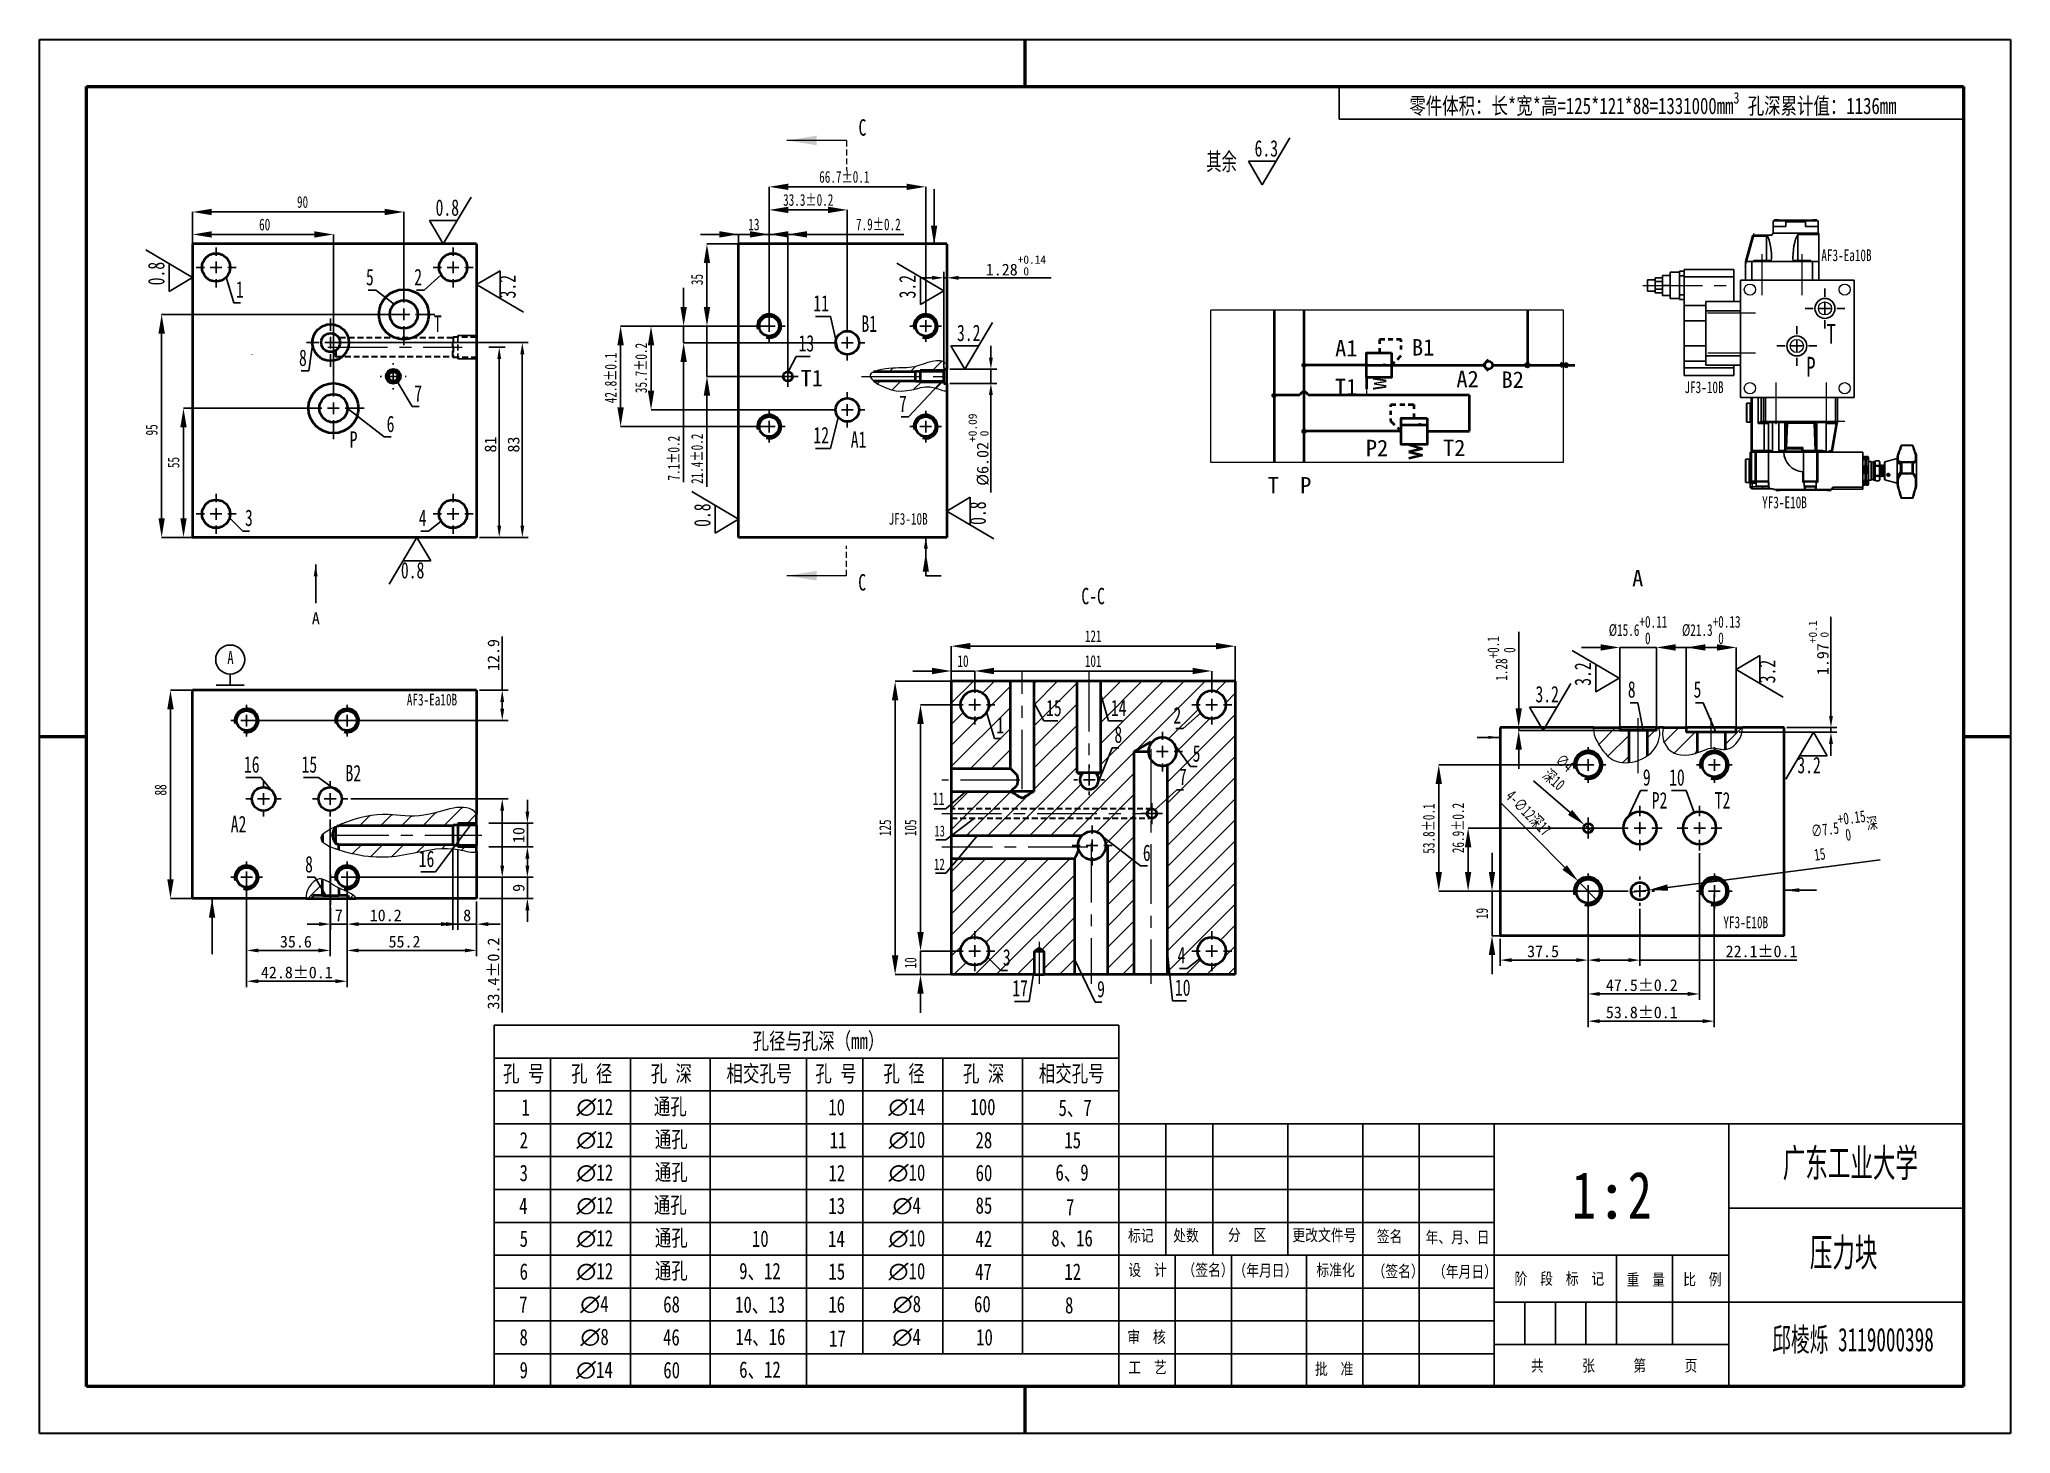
# Model space of a CAD drawing. Header units: millimetres. Extents: x 786 to 1206, y 249 to 546.
import ezdxf

# ---------------------------------------------------------------- set-up
doc = ezdxf.new("R2010")
doc.units = ezdxf.units.MM
for name, pattern in [('ACAD_ISO06W100', [36, 24, -3, 0, -3, 0, -3, 0, -3]), ('CENTER', [50.8, 31.75, -6.35, 6.35, -6.35]), ('CENTERX2', [20.32, 12.7, -2.54, 2.54, -2.54]), ('DASHED2', [9.525, 6.35, -3.175]), ('HIDDEN', [1.905, 1.27, -0.635])]:
    doc.linetypes.add(name, pattern=pattern)
doc.layers.add('10', color=7, linetype='Continuous')
doc.layers.add('虚线', color=7, linetype='ACAD_ISO06W100')
for name, color, linetype, lineweight in [('总内框线', 7, 'Continuous', 50), ('总外框线', 7, 'Continuous', 30), ('粗实线', 7, 'Continuous', 40), ('粗实线层', 7, 'Continuous', 15), ('轮廓线层', 7, 'Continuous', 15)]:
    doc.layers.add(name, color=color, linetype=linetype, lineweight=lineweight)
doc.styles.add('SLDTEXTSTYLE0', font='TXT', dxfattribs={"width": 0.7})
doc.styles.add('SLDTEXTSTYLE1', font='TXT', dxfattribs={"width": 0.7, "bigfont": 'bigfont'})
doc.styles.add('SLDTEXTSTYLE4', font='TXT', dxfattribs={"width": 0.7})
doc.styles.add('陈杰（2）', font='gbenor.shx', dxfattribs={"width": 0.8, "bigfont": 'gbcbig.shx'})
doc.dimstyles.new('ISO-25', dxfattribs={"dimtxt": 2.5, "dimasz": 2.5, "dimexe": 1.25, "dimexo": 0.625, "dimtad": 1, "dimtxsty": 'Standard', "dimcen": 2.5, "dimadec": 0, "dimazin": 0, "dimtfac": 1, "dimtmove": 0, "dimatfit": 3, "dimfxl": 1, "dimarcsym": 0})
doc.dimstyles.new('SLDDIMSTYLE0', dxfattribs={"dimtxt": 3.5, "dimasz": 4.08, "dimexe": 0, "dimexo": 0.0625, "dimgap": 0.875, "dimtad": 2, "dimlfac": 2, "dimrnd": 1e-09, "dimzin": 12, "dimdsep": 46, "dimtxsty": 'SLDTEXTSTYLE0', "dimsah": 1, "dimcen": 0.09, "dimadec": 0, "dimazin": 3, "dimtfac": 1, "dimtofl": 0, "dimtmove": 0, "dimatfit": 3, "dimfxl": 1, "dimfrac": 2, "dimtolj": 1, "dimtzin": 12, "dimarcsym": 0})
doc.dimstyles.new('SLDDIMSTYLE1', dxfattribs={"dimtxt": 0.18, "dimasz": 4.08, "dimexe": 0, "dimexo": 0.0625, "dimgap": 0, "dimtad": 0, "dimtih": 1, "dimtoh": 1, "dimdec": 0, "dimrnd": 1e-09, "dimzin": 0, "dimdsep": 46, "dimtxsty": 'Standard', "dimblk1": 'NONE', "dimblk2": 'NONE', "dimsah": 1, "dimcen": 0.09, "dimadec": 0, "dimazin": 0, "dimtfac": 4.08, "dimtdec": 0, "dimtofl": 0, "dimtmove": 0, "dimatfit": 3, "dimldrblk": 'NONE', "dimfxl": 1, "dimfrac": 2, "dimtolj": 1, "dimtzin": 0, "dimarcsym": 0})
doc.dimstyles.new('SLDDIMSTYLE10', dxfattribs={"dimtxt": 3.5, "dimasz": 4.08, "dimexe": 0, "dimexo": 0.0625, "dimgap": 0.875, "dimtad": 2, "dimlfac": 2, "dimrnd": 1e-09, "dimzin": 4, "dimdsep": 46, "dimtxsty": 'SLDTEXTSTYLE0', "dimsah": 1, "dimcen": 0.09, "dimadec": 0, "dimazin": 1, "dimtfac": 1, "dimtofl": 0, "dimtmove": 0, "dimatfit": 3, "dimfxl": 1, "dimfrac": 2, "dimtolj": 1, "dimtzin": 12, "dimarcsym": 0})
doc.dimstyles.new('SLDDIMSTYLE12', dxfattribs={"dimtxt": 3.5, "dimasz": 4.08, "dimexe": 0, "dimexo": 0.0625, "dimgap": 0.875, "dimtad": 2, "dimlfac": 2, "dimrnd": 1e-09, "dimzin": 12, "dimdsep": 46, "dimtxsty": 'SLDTEXTSTYLE0', "dimblk1": 'NONE', "dimsah": 1, "dimcen": 0, "dimadec": 0, "dimazin": 3, "dimtfac": 1, "dimtmove": 0, "dimatfit": 3, "dimldrblk": 'NONE', "dimfxl": 1, "dimfrac": 2, "dimtolj": 1, "dimtzin": 12, "dimarcsym": 0})
doc.dimstyles.new('SLDDIMSTYLE13', dxfattribs={"dimtxt": 3.5, "dimasz": 4.08, "dimexe": 0, "dimexo": 0.0625, "dimgap": 0.875, "dimtad": 2, "dimlfac": 2, "dimrnd": 1e-09, "dimzin": 4, "dimdsep": 46, "dimtxsty": 'SLDTEXTSTYLE0', "dimblk1": 'NONE', "dimsah": 1, "dimcen": 0, "dimadec": 0, "dimazin": 1, "dimtol": 1, "dimtp": 0.15, "dimtfac": 1, "dimtmove": 0, "dimatfit": 3, "dimldrblk": 'NONE', "dimfxl": 1, "dimfrac": 2, "dimtolj": 1, "dimarcsym": 0})
doc.dimstyles.new('SLDDIMSTYLE14', dxfattribs={"dimtxt": 3.5, "dimasz": 4.08, "dimexe": 0, "dimexo": 0.0625, "dimgap": 0.875, "dimtad": 2, "dimlfac": 2, "dimrnd": 1e-09, "dimzin": 4, "dimdsep": 46, "dimtxsty": 'SLDTEXTSTYLE0', "dimsah": 1, "dimcen": 0.09, "dimadec": 0, "dimazin": 1, "dimtol": 1, "dimtp": 0.11, "dimtfac": 1, "dimtmove": 0, "dimatfit": 0, "dimfxl": 1, "dimfrac": 2, "dimtolj": 1, "dimarcsym": 0})
doc.dimstyles.new('SLDDIMSTYLE15', dxfattribs={"dimtxt": 3.5, "dimasz": 4.08, "dimexe": 0, "dimexo": 0.0625, "dimgap": 0.875, "dimtad": 2, "dimlfac": 2, "dimrnd": 1e-09, "dimzin": 4, "dimdsep": 46, "dimtxsty": 'SLDTEXTSTYLE0', "dimsah": 1, "dimcen": 0.09, "dimadec": 0, "dimazin": 1, "dimtol": 1, "dimtp": 0.13, "dimtfac": 1, "dimtmove": 0, "dimatfit": 0, "dimfxl": 1, "dimfrac": 2, "dimtolj": 1, "dimarcsym": 0})
doc.dimstyles.new('SLDDIMSTYLE2', dxfattribs={"dimtxt": 3.5, "dimasz": 4.08, "dimexe": 0, "dimexo": 0.0625, "dimgap": 0.875, "dimtad": 2, "dimlfac": 2, "dimrnd": 1e-09, "dimzin": 12, "dimdsep": 46, "dimtxsty": 'SLDTEXTSTYLE0', "dimsah": 1, "dimcen": 0.09, "dimadec": 0, "dimazin": 3, "dimtfac": 1, "dimtmove": 0, "dimatfit": 0, "dimfxl": 1, "dimfrac": 2, "dimtolj": 1, "dimtzin": 12, "dimarcsym": 0})
doc.dimstyles.new('SLDDIMSTYLE3', dxfattribs={"dimtxt": 3.5, "dimasz": 4.08, "dimexe": 0, "dimexo": 0.0625, "dimgap": 0.875, "dimtad": 2, "dimlfac": 2, "dimrnd": 1e-09, "dimzin": 4, "dimdsep": 46, "dimtxsty": 'SLDTEXTSTYLE0', "dimsah": 1, "dimcen": 0.09, "dimadec": 0, "dimazin": 1, "dimtol": 1, "dimtp": 0.1, "dimtm": 0.1, "dimtfac": 1, "dimtmove": 0, "dimatfit": 0, "dimfxl": 1, "dimfrac": 2, "dimtolj": 1, "dimtzin": 0, "dimarcsym": 0})
doc.dimstyles.new('SLDDIMSTYLE4', dxfattribs={"dimtxt": 3.5, "dimasz": 4.08, "dimexe": 0, "dimexo": 0.0625, "dimgap": 0.875, "dimtad": 2, "dimlfac": 2, "dimrnd": 1e-09, "dimzin": 4, "dimdsep": 46, "dimtxsty": 'SLDTEXTSTYLE0', "dimsah": 1, "dimcen": 0.09, "dimadec": 0, "dimazin": 1, "dimtol": 1, "dimtp": 0.2, "dimtm": 0.2, "dimtfac": 1, "dimtmove": 0, "dimatfit": 0, "dimfxl": 1, "dimfrac": 2, "dimtolj": 1, "dimtzin": 0, "dimarcsym": 0})
doc.dimstyles.new('SLDDIMSTYLE5', dxfattribs={"dimtxt": 3.5, "dimasz": 4.08, "dimexe": 0, "dimexo": 0.0625, "dimgap": 0.875, "dimtad": 2, "dimlfac": 2, "dimrnd": 1e-09, "dimzin": 12, "dimdsep": 46, "dimtxsty": 'SLDTEXTSTYLE0', "dimsah": 1, "dimcen": 0.09, "dimadec": 0, "dimazin": 3, "dimtol": 1, "dimtp": 0.1, "dimtfac": 1, "dimtmove": 0, "dimatfit": 0, "dimfxl": 1, "dimfrac": 2, "dimtolj": 1, "dimtzin": 0, "dimarcsym": 0})
doc.dimstyles.new('SLDDIMSTYLE8', dxfattribs={"dimtxt": 0.18, "dimasz": 4.08, "dimexe": 0, "dimexo": 0.0625, "dimgap": 0, "dimtad": 0, "dimtih": 1, "dimtoh": 1, "dimdec": 0, "dimrnd": 1e-09, "dimzin": 0, "dimdsep": 46, "dimtxsty": 'Standard', "dimsah": 1, "dimcen": 0.09, "dimadec": 0, "dimazin": 0, "dimtfac": 4.08, "dimtdec": 0, "dimtofl": 0, "dimtmove": 0, "dimatfit": 3, "dimfxl": 1, "dimfrac": 2, "dimtolj": 1, "dimtzin": 0, "dimarcsym": 0})
pattern_1 = [(45, (733.235, 254.895), (-2.245064, 2.245064), [])]
pattern_2 = [(45, (725.6986, 263.5346), (-2.245064, 2.245064), [])]
pattern_3 = [(45, (901.6278, 255.5846), (-2.245064, 2.245064), [])]
pattern_4 = [(45, (692.5007, 161.7468), (-2.245064, 2.245064), [])]

msp = doc.modelspace()

# ---------------------------------------------------------------- texts
for s, width, gutter_width, heights, insert, char_height, attachment_point in [('\\A1;{\\fHYSWLongFangSong|b0|i0|c134|p2;零件体积：长*宽*高=125*121*88=1331000mm\\H0.7x;\\S3^ ;\\H1.4286x; 孔深累计值：1136mm}', 135.083304, 17.5, [7], (1129.6466, 532.1274), 3.5, 5), ('T1', 9.167789, 28.4552, [0], (948.0193, 475.518), 3.5, 1), ('A', 15.985995, 28.4552, [0], (1125.2081, 432.8688), 3.5, 1), ('A', 15.985995, 28.4552, [0], (843.8911, 423.8359), 2.5, 1), ('\\A1;{\\fHYSWLongFangSong|b0|i0|c134|p2;孔径与孔深（mm）}', 135.083304, 17.5, [7], (951.8426, 332.3195), 3.5, 5), ('\\pi1.86853;{\\fHYSWLongFangSong|b0|i0|c134|p2;孔 号}', 12, 17.5, [0], (882.7615, 325.4074), 3.5, 4), ('\\pi4.38322;{\\fHYSWLongFangSong|b0|i0|c134|p2;孔 径}', 17, 17.5, [0], (894.7615, 325.4074), 3.5, 4), ('\\pi4.33916;{\\fHYSWLongFangSong|b0|i0|c134|p2;孔 深}', 17, 17.5, [0], (911.7615, 325.4074), 3.5, 4), ('\\pi3.48621;{\\fHYSWLongFangSong|b0|i0|c134|p2;相交孔号}', 20.541652, 17.5, [0], (928.7615, 325.4074), 3.5, 4), ('\\pi1.86853;{\\fHYSWLongFangSong|b0|i0|c134|p2;孔 号}', 12, 17.5, [0], (949.3031, 325.4074), 3.5, 4), ('\\pi4.38322;{\\fHYSWLongFangSong|b0|i0|c134|p2;孔 径}', 17, 17.5, [0], (961.3031, 325.4074), 3.5, 4), ('\\pi4.33916;{\\fHYSWLongFangSong|b0|i0|c134|p2;孔 深}', 17, 17.5, [0], (978.3031, 325.4074), 3.5, 4), ('\\pi3.48621;{\\fHYSWLongFangSong|b0|i0|c134|p2;相交孔号}', 20.541652, 17.5, [0], (995.3031, 325.4074), 3.5, 4), ('\\pi5.79196;{\\fHYSWLongFangSong|b0|i0|c134|p2;1}', 12, 17.5, [0], (882.7615, 318.4074), 3.5, 4), ('\\pi5.50175;{\\fISOCPEUR|b0|i0|c0|p34;∅\\fHYSWLongFangSong|b0|i0|c134|p2;12}', 17, 17.5, [0], (894.7615, 318.4074), 3.5, 4), ('{\\fHYSWLongFangSong|b0|i0|c134|p2;通孔}', 17, 17.5, [0], (920.2615, 318.4074), 3.5, 5), ('\\pi4.62692;{\\fHYSWLongFangSong|b0|i0|c134|p2;10}', 12, 17.5, [0], (949.3031, 318.4074), 3.5, 4), ('\\pi5.42832;{\\fISOCPEUR|b0|i0|c0|p34;∅\\fHYSWLongFangSong|b0|i0|c134|p2;14}', 17, 17.5, [0], (961.3031, 318.4074), 3.5, 4), ('\\pi6.24825;{\\fHYSWLongFangSong|b0|i0|c134|p2;100}', 17, 17.5, [0], (977.9628, 318.47), 3.5, 4), ('\\pi6.96418;{\\fHYSWLongFangSong|b0|i0|c134|p2;5、7}', 20.541652, 17.5, [0], (996.0231, 318.1778), 3.5, 4), ('\\pi5.3979;{\\fHYSWLongFangSong|b0|i0|c134|p2;2}', 12, 17.5, [3.5], (882.7615, 311.4074), 3.5, 4), ('\\pi5.50175;{\\fISOCPEUR|b0|i0|c0|p34;∅\\fHYSWLongFangSong|b0|i0|c134|p2;12}', 17, 17.5, [0], (894.7615, 311.4074), 3.5, 4), ('\\pi5.20804;{\\fHYSWLongFangSong|b0|i0|c134|p2;通孔}', 17, 17.5, [0], (911.7615, 311.4074), 3.5, 4), ('\\pi4.91329;{\\fHYSWLongFangSong|b0|i0|c134|p2;11}', 12, 17.5, [3.5], (949.3031, 311.4074), 3.5, 4), ('\\pi5.47483;{\\fISOCPEUR|b0|i0|c0|p34;∅\\fHYSWLongFangSong|b0|i0|c134|p2;10}', 17, 17.5, [0], (961.3031, 311.4074), 3.5, 4), ('\\pi6.99231;{\\fHYSWLongFangSong|b0|i0|c134|p2;28}', 17, 17.5, [0], (978.3031, 311.4074), 3.5, 4), ('\\pi8.91978;{\\fHYSWLongFangSong|b0|i0|c134|p2;15}', 20.541652, 17.5, [0], (995.3031, 311.4074), 3.5, 4), ('\\pi5.20804;{\\fHYSWLongFangSong|b0|i0|c134|p2;通孔}', 17, 17.5, [0], (911.7615, 304.4074), 3.5, 4), ('\\pi5.39301;{\\fHYSWLongFangSong|b0|i0|c134|p2;3}', 12, 17.5, [0], (882.7615, 304.4074), 3.5, 4), ('\\pi5.50175;{\\fISOCPEUR|b0|i0|c0|p34;∅\\fHYSWLongFangSong|b0|i0|c134|p2;12}', 17, 17.5, [0], (894.7615, 304.4074), 3.5, 4), ('\\pi4.65385;{\\fHYSWLongFangSong|b0|i0|c134|p2;12}', 12, 17.5, [0], (949.3031, 304.4074), 3.5, 4), ('\\pi5.47483;{\\fISOCPEUR|b0|i0|c0|p34;∅\\fHYSWLongFangSong|b0|i0|c134|p2;10}', 17, 17.5, [0], (961.3031, 304.4074), 3.5, 4), ('\\pi7.01678;{\\fHYSWLongFangSong|b0|i0|c134|p2;60}', 17, 17.5, [0], (978.3031, 304.4074), 3.5, 4), ('\\pi7.03516;{\\fHYSWLongFangSong|b0|i0|c134|p2;6、9}', 20.541652, 17.5, [0], (995.3031, 304.4074), 3.5, 4), ('{\\fHYSWLongFangSong|b0|i0|c134|p2;1\\fNSimSun|b0|i0|c134|p49;:\\fHYSWLongFangSong|b0|i0|c134|p2;2}', 50, 17.5, [0], (1112.3725, 304.7064), 10, 1), ('\\pi5.28776;{\\fHYSWLongFangSong|b0|i0|c134|p2;4}', 12, 17.5, [0], (882.7615, 297.4074), 3.5, 4), ('\\pi5.50175;{\\fISOCPEUR|b0|i0|c0|p34;∅\\fHYSWLongFangSong|b0|i0|c134|p2;12}', 17, 17.5, [0], (894.7615, 297.4074), 3.5, 4), ('{\\fHYSWLongFangSong|b0|i0|c134|p2;通孔}', 17, 17.5, [0], (920.2615, 297.4074), 3.5, 5), ('\\pi4.64406;{\\fHYSWLongFangSong|b0|i0|c134|p2;13}', 12, 17.5, [0], (949.3031, 297.4074), 3.5, 4), ('\\pi6.30699;{\\fISOCPEUR|b0|i0|c0|p34;∅\\fHYSWLongFangSong|b0|i0|c134|p2;4}', 17, 17.5, [0], (961.3031, 297.4074), 3.5, 4), ('\\pi7.01678;{\\fHYSWLongFangSong|b0|i0|c134|p2;85}', 17, 17.5, [0], (978.2929, 297.471), 3.5, 4), ('\\pi9.56838;{\\fHYSWLongFangSong|b0|i0|c134|p2;7}', 20.541652, 17.5, [0], (995.0136, 297.1842), 3.5, 4), ('\\pi5.3979;{\\fHYSWLongFangSong|b0|i0|c134|p2;5}', 12, 17.5, [3.5], (882.7615, 290.4074), 3.5, 4), ('\\pi5.50175;{\\fISOCPEUR|b0|i0|c0|p34;∅\\fHYSWLongFangSong|b0|i0|c134|p2;12}', 17, 17.5, [0], (894.7615, 290.4074), 3.5, 4), ('\\pi5.20804;{\\fHYSWLongFangSong|b0|i0|c134|p2;通孔}', 17, 17.5, [0], (911.7615, 290.4074), 3.5, 4), ('\\pi8.89775;{\\fHYSWLongFangSong|b0|i0|c134|p2;10}', 20.541652, 17.5, [0], (928.7615, 290.4074), 3.5, 4), ('\\pi4.58042;{\\fHYSWLongFangSong|b0|i0|c134|p2;14}', 12, 17.5, [3.5], (949.3031, 290.4074), 3.5, 4), ('\\pi5.47483;{\\fISOCPEUR|b0|i0|c0|p34;∅\\fHYSWLongFangSong|b0|i0|c134|p2;10}', 17, 17.5, [0], (961.3031, 290.4074), 3.5, 4), ('\\pi6.98252;{\\fHYSWLongFangSong|b0|i0|c134|p2;42}', 17, 17.5, [0], (978.3031, 290.4074), 3.5, 4), ('\\pi6.13936;{\\fHYSWLongFangSong|b0|i0|c134|p2;8、16}', 20.541652, 17.5, [0], (995.3031, 290.4074), 3.5, 4), ('\\pi5.20804;{\\fHYSWLongFangSong|b0|i0|c134|p2;通孔}', 17, 17.5, [0], (911.7615, 283.4074), 3.5, 4), ('\\pi5.3979;{\\fHYSWLongFangSong|b0|i0|c134|p2;6}', 12, 17.5, [0], (882.7615, 283.4074), 3.5, 4), ('\\pi5.50175;{\\fISOCPEUR|b0|i0|c0|p34;∅\\fHYSWLongFangSong|b0|i0|c134|p2;12}', 17, 17.5, [0], (894.7615, 283.4074), 3.5, 4), ('\\pi6.18097;{\\fHYSWLongFangSong|b0|i0|c134|p2;9、12}', 20.541652, 17.5, [0], (928.7615, 283.4074), 3.5, 4), ('\\pi4.64895;{\\fHYSWLongFangSong|b0|i0|c134|p2;15}', 12, 17.5, [0], (949.3031, 283.4074), 3.5, 4), ('\\pi5.47483;{\\fISOCPEUR|b0|i0|c0|p34;∅\\fHYSWLongFangSong|b0|i0|c134|p2;10}', 17, 17.5, [0], (961.3031, 283.4074), 3.5, 4), ('\\pi6.9042;{\\fHYSWLongFangSong|b0|i0|c134|p2;47}', 17, 17.5, [0], (978.3031, 283.4074), 3.5, 4), ('\\pi8.92467;{\\fHYSWLongFangSong|b0|i0|c134|p2;12}', 20.541652, 17.5, [0], (995.3031, 283.4074), 3.5, 4), ('\\pi5.29755;{\\fHYSWLongFangSong|b0|i0|c134|p2;7}', 12, 17.5, [0], (882.7615, 276.4074), 3.5, 4), ('\\pi6.30699;{\\fISOCPEUR|b0|i0|c0|p34;∅\\fHYSWLongFangSong|b0|i0|c134|p2;4}', 17, 17.5, [0], (894.7615, 276.4074), 3.5, 4), ('\\pi7.01678;{\\fHYSWLongFangSong|b0|i0|c134|p2;68}', 17, 17.5, [0], (911.7376, 276.4231), 3.5, 4), ('\\pi5.40509;{\\fHYSWLongFangSong|b0|i0|c134|p2;10、13}', 20.541652, 17.5, [0], (928.666, 276.2586), 3.5, 4), ('\\pi4.63182;{\\fHYSWLongFangSong|b0|i0|c134|p2;16}', 12, 17.5, [0], (949.3031, 276.4074), 3.5, 4), ('\\pi6.3535;{\\fISOCPEUR|b0|i0|c0|p34;∅\\fHYSWLongFangSong|b0|i0|c134|p2;8}', 17, 17.5, [0], (961.3031, 276.4074), 3.5, 4), ('\\pi7.01678;{\\fHYSWLongFangSong|b0|i0|c134|p2;60}', 17, 17.5, [0], (977.9695, 276.4803), 3.5, 4), ('\\pi7.87098;{\\fHYSWLongFangSong|b0|i0|c134|p2;8}', 17, 17.5, [0], (996.4993, 276.2275), 3.5, 4), ('\\pi5.37098;{\\fHYSWLongFangSong|b0|i0|c134|p2;8}', 12, 17.5, [3.5], (882.7615, 269.4074), 3.5, 4), ('\\pi6.3535;{\\fISOCPEUR|b0|i0|c0|p34;∅\\fHYSWLongFangSong|b0|i0|c134|p2;8}', 17, 17.5, [0], (894.7615, 269.4074), 3.5, 4), ('\\pi6.96049;{\\fHYSWLongFangSong|b0|i0|c134|p2;46}', 17, 17.5, [0], (911.7615, 269.4074), 3.5, 4), ('\\pi5.39285;{\\fHYSWLongFangSong|b0|i0|c134|p2;14、16}', 20.541652, 17.5, [0], (928.7615, 269.4074), 3.5, 4), ('{\\fHYSWLongFangSong|b0|i0|c134|p2;17}', 12, 17.5, [3.5], (954.0969, 269.1845), 3.5, 4), ('\\pi6.30699;{\\fISOCPEUR|b0|i0|c0|p34;∅\\fHYSWLongFangSong|b0|i0|c134|p2;4}', 17, 17.5, [0], (961.3031, 269.4074), 3.5, 4), ('\\pi7.12692;{\\fHYSWLongFangSong|b0|i0|c134|p2;10}', 17, 17.5, [0], (978.3031, 269.4074), 3.5, 4), ('\\pi5.39056;{\\fHYSWLongFangSong|b0|i0|c134|p2;9}', 12, 17.5, [0], (882.7615, 262.4074), 3.5, 4), ('\\pi5.42832;{\\fISOCPEUR|b0|i0|c0|p34;∅\\fHYSWLongFangSong|b0|i0|c134|p2;14}', 17, 17.5, [0], (894.7615, 262.4074), 3.5, 4), ('\\pi7.01678;{\\fHYSWLongFangSong|b0|i0|c134|p2;60}', 17, 17.5, [0], (911.7615, 262.4074), 3.5, 4), ('\\pi6.18341;{\\fHYSWLongFangSong|b0|i0|c134|p2;6、12}', 20.541652, 17.5, [0], (928.7615, 262.4074), 3.5, 4)]:
    msp.add_mtext_dynamic_manual_height_columns(s, width=width, gutter_width=gutter_width, heights=heights, dxfattribs=dict(insert=insert, char_height=char_height, attachment_point=attachment_point))
at = {"color": 7, "linetype": 'Continuous', "char_height": 3.5, "attachment_point": 1, "style": 'SLDTEXTSTYLE0'}
for insert in [(960.3755, 528.9031), (960.316, 432.0044)]:
    msp.add_mtext('C', dxfattribs=dict(at, insert=insert))
at = {"lineweight": 0, "char_height": 3.5, "attachment_point": 1}
for s, width, insert in [('A1', 15.355617, (1061.9239, 481.8852)), ('B1', 9.167789, (1078.2986, 482.0685)), ('A2', 15.355617, (1087.7644, 475.3197)), ('B2', 9.167789, (1097.3809, 475.1814)), ('T1', 9.167789, (1061.8819, 473.6182)), ('P2', 15.355617, (1068.4751, 460.6223)), ('T2', 9.167789, (1084.9124, 460.6485)), ('T', 9.167789, (1047.5545, 452.7064)), ('P', 15.355617, (1054.4836, 452.6803))]:
    msp.add_mtext_dynamic_manual_height_columns(s, width=width, gutter_width=28.4552, heights=[0], dxfattribs=dict(at, insert=insert))
at = {"width": 93.019286, "attachment_point": 1, "style": '陈杰（2）'}
for s, insert, char_height in [('{\\fHYSWLongFangSong|b0|i0|c134|p2;广东工业大学}', (1157.3123, 309.5658), 6), ('{\\fSimSun|b0|i0|c134|p2;标记}', (1017.7996, 292.348), 2.5), ('{\\fSimSun|b0|i0|c134|p2;处数}', (1027.4208, 292.3629), 2.5), ('{\\fSimSun|b0|i0|c134|p2;分\u3000区}', (1039.0817, 292.487), 2.5), ('{\\fSimSun|b0|i0|c134|p2;更改文件号}', (1052.8165, 292.4324), 2.5), ('{\\fSimSun|b0|i0|c134|p2;签名}', (1070.8009, 292.1741), 2.5), ('{\\fSimSun|b0|i0|c134|p2;年、月、日}', (1081.1954, 291.9804), 2.5), ('{\\fHYSWLongFangSong|b0|i0|c134|p2;压力块}', (1163.0735, 290.4885), 6), ('{\\fSimSun|b0|i0|c134|p2;设\u3000计}', (1017.8591, 285.0075), 2.5), ('{\\fSimSun|b0|i0|c134|p2;（签名）}', (1029.4011, 285.0075), 2.5), ('{\\fSimSun|b0|i0|c134|p2;\u3000（年月日）}', (1037.5264, 284.8933), 2.5), ('{\\fSimSun|b0|i0|c134|p2;标准化}', (1057.933, 284.9926), 2.5), ('{\\fSimSun|b0|i0|c134|p2;（签名）}', (1069.9, 284.7443), 2.5), ('{\\fSimSun|b0|i0|c134|p2;（年月日）}', (1082.7678, 284.6449), 2.5), ('{\\fSimSun|b0|i0|c134|p2;阶\u3000段\u3000标\u3000记}', (1100.1487, 283.16), 2.5), ('{\\fSimSun|b0|i0|c134|p2;重\u3000量}', (1124.0316, 282.9315), 2.5), ('{\\fSimSun|b0|i0|c134|p2;比\u3000例}', (1136.0835, 283.001), 2.5), ('{\\fSimSun|b0|i0|c134|p2;审\u3000核}', (1017.6551, 270.7388), 2.5), ('{\\fHYSWLongFangSong|b0|i0|c134|p2;邱棱烁 3119000398}', (1155.0433, 271.4349), 5), ('{\\fSimSun|b0|i0|c134|p2;工\u3000艺}', (1017.8591, 264.2526), 2.5), ('{\\fSimSun|b0|i0|c134|p2;共\u3000\u3000\u3000张\u3000\u3000\u3000第\u3000\u3000\u3000页}', (1103.6419, 264.635), 2.5), ('{\\fSimSun|b0|i0|c134|p2;批\u3000准}', (1057.6271, 263.9347), 2.5)]:
    msp.add_mtext(s, dxfattribs=dict(at, insert=insert, char_height=char_height))
at = {"layer": '10'}
for s, insert, char_height, attachment_point, style in [('其余', (1034.4692, 521.852), 4.23333, 1, 'SLDTEXTSTYLE1'), ('AF3-Ea10B', (1165.5195, 501.1844), 2.5, 1, 'SLDTEXTSTYLE4'), ('T', (869.8867, 487.1131), 3.5, 1, 'SLDTEXTSTYLE0'), ('B1', (960.9897, 487.1131), 3.5, 1, 'SLDTEXTSTYLE0'), ('T', (1166.593, 485.3161), 4.2333, 1, 'SLDTEXTSTYLE4'), ('P', (1162.286, 478.295), 4.2333, 1, 'SLDTEXTSTYLE4'), ('JF3-10B', (1136.359, 473.0612), 2.5, 1, 'SLDTEXTSTYLE4'), ('P', (851.956, 462.4273), 3.5, 1, 'SLDTEXTSTYLE0'), ('A1', (958.7189, 462.4273), 3.5, 1, 'SLDTEXTSTYLE0'), ('YF3-E10B', (1152.9138, 448.5389), 2.5, 1, 'SLDTEXTSTYLE4'), ('JF3-10B', (966.7768, 445.0264), 2.5, 1, 'SLDTEXTSTYLE0'), ('C-C', (1010.3536, 429.0782), 3.5, 2, 'SLDTEXTSTYLE0'), ('AF3-Ea10B', (864.1277, 406.5135), 2.5, 1, 'SLDTEXTSTYLE0'), ('B2', (851.064, 391.3658), 3.5, 1, 'SLDTEXTSTYLE0'), ('P2', (1129.3825, 385.5671), 3.5, 1, 'SLDTEXTSTYLE0'), ('T2', (1142.7973, 385.5671), 3.5, 1, 'SLDTEXTSTYLE0'), ('A2', (826.6101, 380.5067), 3.5, 1, 'SLDTEXTSTYLE0'), ('YF3-E10B', (1144.6519, 359.0659), 2.5, 1, 'SLDTEXTSTYLE0')]:
    msp.add_mtext(s, dxfattribs=dict(at, insert=insert, char_height=char_height, attachment_point=attachment_point, style=style))

# ---------------------------------------------------------------- blocks, each defined once
blk = doc.blocks.new('SW_SFSYMBOL_1')
at = {"layer": '10', "color": 0}
for p, q in [((5, 1.65), (-5, 7.55)), ((0, 4.6), (0, -1.3)), ((5, 1.65), (0, -1.3))]:
    blk.add_line(p, q, dxfattribs=at)
at = {"layer": '10', "color": 0, "insert": (-4.51, 0), "char_height": 3.5, "attachment_point": 1, "rotation": 90, "style": 'SLDTEXTSTYLE0'}
blk.add_mtext('3.2', dxfattribs=at)
blk = doc.blocks.new('*D132')
at = {"layer": '10', "color": 0, "lineweight": -2, "transparency": 16777216}
for p, q in [((841.86, 467.33), (816.54, 467.33)), ((816.54, 443.91), (816.54, 463.25)), ((818.43, 439.83), (816.54, 439.83))]:
    blk.add_line(p, q, dxfattribs=at)
at = {"layer": '10', "color": 0, "transparency": 16777216}
for points in [[(815.86, 463.25), (817.22, 463.25), (816.54, 467.33)], [(815.86, 443.91), (817.22, 443.91), (816.54, 439.83)]]:
    blk.add_solid(points, dxfattribs=at)
at = {"layer": 'Defpoints', "color": 0, "transparency": 16777216}
for p in [(816.54, 467.33), (841.92, 467.33), (818.49, 439.83)]:
    blk.add_point(p, dxfattribs=at)
at = {"layer": '10', "color": 0, "transparency": 16777216, "insert": (813.16, 455.77), "char_height": 3.5, "attachment_point": 2, "rotation": 90, "style": 'SLDTEXTSTYLE0'}
blk.add_mtext('\\A1;{\\H0.71429x;55}', dxfattribs=at)
blk = doc.blocks.new('*D133')
at = {"layer": '10', "color": 0, "lineweight": -2, "transparency": 16777216}
for p, q in [((863.43, 487.33), (811.89, 487.33)), ((811.89, 443.91), (811.89, 483.25)), ((818.43, 439.83), (811.89, 439.83))]:
    blk.add_line(p, q, dxfattribs=at)
at = {"layer": '10', "color": 0, "transparency": 16777216}
for points in [[(811.21, 483.25), (812.57, 483.25), (811.89, 487.33)], [(811.21, 443.91), (812.57, 443.91), (811.89, 439.83)]]:
    blk.add_solid(points, dxfattribs=at)
at = {"layer": 'Defpoints', "color": 0, "transparency": 16777216}
for p in [(811.89, 487.33), (863.49, 487.33), (818.49, 439.83)]:
    blk.add_point(p, dxfattribs=at)
at = {"layer": '10', "color": 0, "transparency": 16777216, "insert": (808.51, 462.73), "char_height": 3.5, "attachment_point": 2, "rotation": 90, "style": 'SLDTEXTSTYLE0'}
blk.add_mtext('\\A1;{\\H0.71429x;95}', dxfattribs=at)
blk = doc.blocks.new('*D134')
at = {"layer": '10', "color": 0, "lineweight": -2, "transparency": 16777216}
for p, q in [((818.49, 502.39), (818.49, 504.36)), ((822.57, 504.36), (844.41, 504.36)), ((848.49, 473.97), (848.49, 504.36))]:
    blk.add_line(p, q, dxfattribs=at)
at = {"layer": '10', "color": 0, "transparency": 16777216}
for points in [[(822.57, 505.04), (822.57, 503.68), (818.49, 504.36)], [(844.41, 505.04), (844.41, 503.68), (848.49, 504.36)]]:
    blk.add_solid(points, dxfattribs=at)
at = {"layer": 'Defpoints', "color": 0, "transparency": 16777216}
for p in [(848.49, 504.36), (818.49, 502.33), (848.49, 473.91)]:
    blk.add_point(p, dxfattribs=at)
at = {"layer": '10', "color": 0, "transparency": 16777216, "insert": (833.84, 507.73), "char_height": 3.5, "attachment_point": 2, "style": 'SLDTEXTSTYLE0'}
blk.add_mtext('\\A1;{\\H0.71429x;60}', dxfattribs=at)
blk = doc.blocks.new('*D135')
at = {"layer": '10', "color": 0, "lineweight": -2, "transparency": 16777216}
for p, q in [((818.49, 502.39), (818.49, 509.15)), ((822.57, 509.15), (859.41, 509.15)), ((863.49, 493.97), (863.49, 509.15))]:
    blk.add_line(p, q, dxfattribs=at)
at = {"layer": '10', "color": 0, "transparency": 16777216}
for points in [[(822.57, 509.83), (822.57, 508.47), (818.49, 509.15)], [(859.41, 509.83), (859.41, 508.47), (863.49, 509.15)]]:
    blk.add_solid(points, dxfattribs=at)
at = {"layer": 'Defpoints', "color": 0, "transparency": 16777216}
for p in [(863.49, 509.15), (818.49, 502.33), (863.49, 493.91)]:
    blk.add_point(p, dxfattribs=at)
at = {"layer": '10', "color": 0, "transparency": 16777216, "insert": (841.91, 512.53), "char_height": 3.5, "attachment_point": 2, "style": 'SLDTEXTSTYLE0'}
blk.add_mtext('\\A1;{\\H0.71429x;90}', dxfattribs=at)
blk = doc.blocks.new('*D136')
at = {"color": 0, "lineweight": -2, "transparency": 16777216}
for p, q in [((848.52, 481.33), (889.99, 481.33)), ((888.74, 442.33), (888.74, 478.83)), ((879.62, 439.83), (889.99, 439.83))]:
    blk.add_line(p, q, dxfattribs=at)
at = {"color": 0, "transparency": 16777216}
for points in [[(888.32, 478.83), (889.16, 478.83), (888.74, 481.33)], [(888.32, 442.33), (889.16, 442.33), (888.74, 439.83)]]:
    blk.add_solid(points, dxfattribs=at)
at = {"layer": 'Defpoints', "color": 0, "transparency": 16777216}
for p in [(847.89, 481.33), (888.74, 481.33), (878.99, 439.83)]:
    blk.add_point(p, dxfattribs=at)
at = {"color": 0, "transparency": 16777216, "insert": (885.61, 459.6), "char_height": 2.5, "attachment_point": 2, "rotation": 90}
blk.add_mtext('83', dxfattribs=at)
blk = doc.blocks.new('*D137')
at = {"color": 0, "lineweight": -2, "transparency": 16777216}
for p, q in [((881.62, 480.33), (885.07, 480.33)), ((883.82, 477.83), (883.82, 442.33)), ((879.62, 439.83), (885.07, 439.83))]:
    blk.add_line(p, q, dxfattribs=at)
at = {"color": 0, "transparency": 16777216}
for points in [[(883.4, 477.83), (884.23, 477.83), (883.82, 480.33)], [(883.4, 442.33), (884.23, 442.33), (883.82, 439.83)]]:
    blk.add_solid(points, dxfattribs=at)
at = {"layer": 'Defpoints', "color": 0, "transparency": 16777216}
for p in [(880.99, 480.33), (878.99, 439.83), (883.82, 439.83)]:
    blk.add_point(p, dxfattribs=at)
at = {"color": 0, "transparency": 16777216, "insert": (880.69, 459.6), "char_height": 2.5, "width": 2.9232, "attachment_point": 2, "rotation": 90}
blk.add_mtext('81', dxfattribs=at)
blk = doc.blocks.new('SW_NOTE_0')
at = {"layer": '10', "color": 0}
blk.add_line((1.45, 0), (0, 0), dxfattribs=at)
at = {"layer": '10', "color": 0, "insert": (0.43, 4.59), "char_height": 3.5, "attachment_point": 1, "style": 'SLDTEXTSTYLE0'}
blk.add_mtext('1', dxfattribs=at)
blk = doc.blocks.new('_NONE')
blk = doc.blocks.new('SW_NOTE_1')
at = {"layer": '10', "color": 0}
blk.add_line((-1.62, 0), (0, 0), dxfattribs=at)
at = {"layer": '10', "color": 0, "insert": (-2.11, 4.57), "char_height": 3.5, "attachment_point": 1, "style": 'SLDTEXTSTYLE0'}
blk.add_mtext('2', dxfattribs=at)
blk = doc.blocks.new('SW_NOTE_2')
at = {"layer": '10', "color": 0}
blk.add_line((1.45, 0), (0, 0), dxfattribs=at)
at = {"layer": '10', "color": 0, "insert": (0.46, 4.57), "char_height": 3.5, "attachment_point": 1, "style": 'SLDTEXTSTYLE0'}
blk.add_mtext('3', dxfattribs=at)
blk = doc.blocks.new('SW_NOTE_3')
at = {"layer": '10', "color": 0}
blk.add_line((-1.62, 0), (0, 0), dxfattribs=at)
at = {"layer": '10', "color": 0, "insert": (-2.05, 4.57), "char_height": 3.5, "attachment_point": 1, "style": 'SLDTEXTSTYLE0'}
blk.add_mtext('4', dxfattribs=at)
blk = doc.blocks.new('SW_NOTE_4')
at = {"layer": '10', "color": 0}
blk.add_line((-1.62, 0), (0, 0), dxfattribs=at)
at = {"layer": '10', "color": 0, "insert": (-2.1, 4.57), "char_height": 3.5, "attachment_point": 1, "style": 'SLDTEXTSTYLE0'}
blk.add_mtext('5', dxfattribs=at)
blk = doc.blocks.new('SW_NOTE_5')
at = {"layer": '10', "color": 0}
blk.add_line((1.45, 0), (0, 0), dxfattribs=at)
at = {"layer": '10', "color": 0, "insert": (0.43, 4.53), "char_height": 3.5, "attachment_point": 1, "style": 'SLDTEXTSTYLE0'}
blk.add_mtext('7', dxfattribs=at)
blk = doc.blocks.new('SW_NOTE_6')
at = {"layer": '10', "color": 0}
blk.add_line((-1.61, 0), (0, 0), dxfattribs=at)
at = {"layer": '10', "color": 0, "insert": (-2.1, 4.56), "char_height": 3.5, "attachment_point": 1, "style": 'SLDTEXTSTYLE0'}
blk.add_mtext('8', dxfattribs=at)
blk = doc.blocks.new('SW_CENTERMARKSYMBOL_0')
at = {"layer": '10', "color": 0}
for p, q in [((0, 2.5), (0, 4.25)), ((-2.5, 0), (-4.25, 0)), ((0, 0), (-1.25, 0)), ((0, 0), (0, 1.25)), ((0, 0), (0, -1.25)), ((0, 0), (1.25, 0)), ((2.5, 0), (4.25, 0)), ((0, -2.5), (0, -4.25))]:
    blk.add_line(p, q, dxfattribs=at)
blk = doc.blocks.new('SW_CENTERMARKSYMBOL_1')
at = {"layer": '10', "color": 0}
for p, q in [((0, 2.5), (0, 4.25)), ((-2.5, 0), (-4.25, 0)), ((0, 0), (-1.25, 0)), ((0, 0), (0, 1.25)), ((0, 0), (0, -1.25)), ((0, 0), (1.25, 0)), ((2.5, 0), (4.25, 0)), ((0, -2.5), (0, -4.25))]:
    blk.add_line(p, q, dxfattribs=at)
blk = doc.blocks.new('SW_CENTERMARKSYMBOL_2')
at = {"layer": '10', "color": 0}
for p, q in [((0, 2.5), (0, 4.25)), ((-2.5, 0), (-4.25, 0)), ((0, 0), (-1.25, 0)), ((0, 0), (0, 1.25)), ((0, 0), (0, -1.25)), ((0, 0), (1.25, 0)), ((2.5, 0), (4.25, 0)), ((0, -2.5), (0, -4.25))]:
    blk.add_line(p, q, dxfattribs=at)
blk = doc.blocks.new('SW_CENTERMARKSYMBOL_3')
at = {"layer": '10', "color": 0}
for p, q in [((0, 2.5), (0, 4.25)), ((-2.5, 0), (-4.25, 0)), ((0, 0), (-1.25, 0)), ((0, 0), (0, 1.25)), ((0, 0), (0, -1.25)), ((0, 0), (1.25, 0)), ((2.5, 0), (4.25, 0)), ((0, -2.5), (0, -4.25))]:
    blk.add_line(p, q, dxfattribs=at)
blk = doc.blocks.new('SW_CENTERMARKSYMBOL_4')
at = {"layer": '10', "color": 0}
for p, q in [((0, 2.5), (0, 6.575)), ((-2.5, 0), (-6.575, 0)), ((0, 0), (-1.25, 0)), ((0, 0), (0, 1.25)), ((0, 0), (0, -1.25)), ((0, 0), (1.25, 0)), ((2.5, 0), (6.575, 0)), ((0, -2.5), (0, -6.575))]:
    blk.add_line(p, q, dxfattribs=at)
blk = doc.blocks.new('SW_CENTERMARKSYMBOL_5')
at = {"layer": '10', "color": 0}
for p, q in [((0, 2.5), (0, 6.575)), ((-2.5, 0), (-6.575, 0)), ((0, 0), (-1.25, 0)), ((0, 0), (0, 1.25)), ((0, 0), (0, -1.25)), ((0, 0), (1.25, 0)), ((2.5, 0), (6.575, 0)), ((0, -2.5), (0, -6.575))]:
    blk.add_line(p, q, dxfattribs=at)
blk = doc.blocks.new('SW_CENTERMARKSYMBOL_6')
at = {"layer": '10', "color": 0}
for p, q in [((0, 2.5), (0, 5.15)), ((-2.5, 0), (-5.15, 0)), ((0, 0), (-1.25, 0)), ((0, 0), (0, 1.25)), ((0, 0), (0, -1.25)), ((0, 0), (1.25, 0)), ((2.5, 0), (5.15, 0)), ((0, -2.5), (0, -5.15))]:
    blk.add_line(p, q, dxfattribs=at)
blk = doc.blocks.new('SW_CENTERMARKSYMBOL_7')
at = {"layer": '10', "color": 0}
for p, q in [((-2.5, 0), (-2.775, 0)), ((0, 0), (-1.25, 0)), ((0, 2.5), (0, 2.775)), ((0, 0), (0, 1.25)), ((0, 0), (0, -1.25)), ((0, 0), (1.25, 0)), ((2.5, 0), (2.775, 0)), ((0, -2.5), (0, -2.775))]:
    blk.add_line(p, q, dxfattribs=at)
blk = doc.blocks.new('SW_SFSYMBOL_2')
at = {"layer": '10', "color": 0}
for p, q in [((5, 1.65), (-5, 7.55)), ((0, 4.6), (0, -1.3)), ((5, 1.65), (0, -1.3))]:
    blk.add_line(p, q, dxfattribs=at)
at = {"layer": '10', "color": 0, "insert": (-4.51, 0), "char_height": 3.5, "attachment_point": 1, "rotation": 90, "style": 'SLDTEXTSTYLE0'}
blk.add_mtext('0.8', dxfattribs=at)
blk = doc.blocks.new('SW_SFSYMBOL_3')
at = {"layer": '10', "color": 0}
for p, q in [((1.65, -5), (7.55, 5)), ((1.65, -5), (-1.3, 0)), ((4.6, 0), (-1.3, 0))]:
    blk.add_line(p, q, dxfattribs=at)
at = {"layer": '10', "color": 0, "insert": (0, 4.51), "char_height": 3.5, "attachment_point": 1, "style": 'SLDTEXTSTYLE0'}
blk.add_mtext('0.8', dxfattribs=at)
blk = doc.blocks.new('SW_SFSYMBOL_4')
at = {"layer": '10', "color": 0}
for p, q in [((3.41, 9.76), (-2.49, -0.24)), ((3.41, 9.76), (6.36, 4.76)), ((0.46, 4.76), (6.36, 4.76))]:
    blk.add_line(p, q, dxfattribs=at)
at = {"layer": '10', "color": 0, "insert": (0, 4.51), "char_height": 3.5, "attachment_point": 1, "style": 'SLDTEXTSTYLE0'}
blk.add_mtext('0.8', dxfattribs=at)
blk = doc.blocks.new('SW_SFSYMBOL_5')
at = {"layer": '10', "color": 0}
for p, q in [((-9.33, 2.95), (-4.33, 5.9)), ((-4.33, 0), (-4.33, 5.9)), ((-9.33, 2.95), (0.67, -2.95))]:
    blk.add_line(p, q, dxfattribs=at)
at = {"layer": '10', "color": 0, "insert": (-4.51, 0), "char_height": 3.5, "attachment_point": 1, "rotation": 90, "style": 'SLDTEXTSTYLE0'}
blk.add_mtext('3.2', dxfattribs=at)
blk = doc.blocks.new('*D138')
at = {"layer": '10', "color": 0, "lineweight": -2, "transparency": 16777216}
for p, q in [((930.75, 504.38), (926.67, 504.38)), ((934.83, 502.39), (934.83, 504.38)), ((934.83, 504.38), (941.33, 504.38)), ((941.33, 484.89), (941.33, 504.38)), ((945.41, 504.38), (949.49, 504.38))]:
    blk.add_line(p, q, dxfattribs=at)
at = {"layer": '10', "color": 0, "transparency": 16777216}
for points in [[(930.75, 505.06), (930.75, 503.7), (934.83, 504.38)], [(945.41, 505.06), (945.41, 503.7), (941.33, 504.38)]]:
    blk.add_solid(points, dxfattribs=at)
at = {"layer": 'Defpoints', "color": 0, "transparency": 16777216}
for p in [(941.33, 504.38), (934.83, 502.33), (941.33, 484.83)]:
    blk.add_point(p, dxfattribs=at)
at = {"layer": '10', "color": 0, "transparency": 16777216, "insert": (938.08, 507.75), "char_height": 3.5, "attachment_point": 2, "style": 'SLDTEXTSTYLE0'}
blk.add_mtext('\\A1;{\\H0.71429x;13}', dxfattribs=at)
blk = doc.blocks.new('*D139')
at = {"layer": '10', "color": 0, "lineweight": -2, "transparency": 16777216}
for p, q in [((941.33, 484.89), (941.33, 514.51)), ((945.41, 514.51), (970.6, 514.51)), ((974.68, 488.27), (974.68, 514.51))]:
    blk.add_line(p, q, dxfattribs=at)
at = {"layer": '10', "color": 0, "transparency": 16777216}
for points in [[(945.41, 515.19), (945.41, 513.83), (941.33, 514.51)], [(970.6, 515.19), (970.6, 513.83), (974.68, 514.51)]]:
    blk.add_solid(points, dxfattribs=at)
at = {"layer": 'Defpoints', "color": 0, "transparency": 16777216}
for p in [(974.68, 514.51), (974.68, 488.21), (941.33, 484.83)]:
    blk.add_point(p, dxfattribs=at)
at = {"layer": '10', "color": 0, "transparency": 16777216, "insert": (957.35, 517.88), "char_height": 3.5, "attachment_point": 2, "style": 'SLDTEXTSTYLE0'}
blk.add_mtext('\\A1;{\\H0.71429x;66.7±0.1}', dxfattribs=at)
blk = doc.blocks.new('*D140')
at = {"layer": '10', "color": 0, "lineweight": -2, "transparency": 16777216}
for p, q in [((941.33, 484.89), (941.33, 509.59)), ((945.41, 509.59), (953.9, 509.59)), ((957.98, 485.09), (957.98, 509.59))]:
    blk.add_line(p, q, dxfattribs=at)
at = {"layer": '10', "color": 0, "transparency": 16777216}
for points in [[(945.41, 510.27), (945.41, 508.91), (941.33, 509.59)], [(953.9, 510.27), (953.9, 508.91), (957.98, 509.59)]]:
    blk.add_solid(points, dxfattribs=at)
at = {"layer": 'Defpoints', "color": 0, "transparency": 16777216}
for p in [(957.98, 509.59), (941.33, 484.83), (957.98, 485.03)]:
    blk.add_point(p, dxfattribs=at)
at = {"layer": '10', "color": 0, "transparency": 16777216, "insert": (949.66, 512.97), "char_height": 3.5, "attachment_point": 2, "style": 'SLDTEXTSTYLE0'}
blk.add_mtext('\\A1;{\\H0.71429x;33.3±0.2}', dxfattribs=at)
blk = doc.blocks.new('*D141')
at = {"layer": '10', "color": 0, "lineweight": -2, "transparency": 16777216}
for p, q in [((937.25, 504.38), (933.17, 504.38)), ((941.33, 484.89), (941.33, 504.38)), ((941.33, 504.38), (945.28, 504.38)), ((945.28, 476.44), (945.28, 504.38)), ((949.36, 504.38), (970, 504.38))]:
    blk.add_line(p, q, dxfattribs=at)
at = {"layer": '10', "color": 0, "transparency": 16777216}
for points in [[(937.25, 505.06), (937.25, 503.7), (941.33, 504.38)], [(949.36, 505.06), (949.36, 503.7), (945.28, 504.38)]]:
    blk.add_solid(points, dxfattribs=at)
at = {"layer": 'Defpoints', "color": 0, "transparency": 16777216}
for p in [(945.28, 504.38), (941.33, 484.83), (945.28, 476.38)]:
    blk.add_point(p, dxfattribs=at)
at = {"layer": '10', "color": 0, "transparency": 16777216, "insert": (964.6, 507.75), "char_height": 3.5, "attachment_point": 2, "style": 'SLDTEXTSTYLE0'}
blk.add_mtext('\\A1;{\\H0.71429x;7.9±0.2}', dxfattribs=at)
blk = doc.blocks.new('*D142')
at = {"layer": '10', "color": 0, "lineweight": -2, "transparency": 16777216}
for p, q in [((934.77, 502.33), (928.08, 502.33)), ((928.08, 498.25), (928.08, 488.91)), ((941.27, 484.83), (928.08, 484.83))]:
    blk.add_line(p, q, dxfattribs=at)
at = {"layer": '10', "color": 0, "transparency": 16777216}
for points in [[(927.4, 498.25), (928.76, 498.25), (928.08, 502.33)], [(927.4, 488.91), (928.76, 488.91), (928.08, 484.83)]]:
    blk.add_solid(points, dxfattribs=at)
at = {"layer": 'Defpoints', "color": 0, "transparency": 16777216}
for p in [(934.83, 502.33), (928.08, 484.83), (941.33, 484.83)]:
    blk.add_point(p, dxfattribs=at)
at = {"layer": '10', "color": 0, "transparency": 16777216, "insert": (924.71, 494.75), "char_height": 3.5, "attachment_point": 2, "rotation": 90, "style": 'SLDTEXTSTYLE0'}
blk.add_mtext('\\A1;{\\H0.71429x;35}', dxfattribs=at)
blk = doc.blocks.new('*D143')
at = {"layer": '10', "color": 0, "lineweight": -2, "transparency": 16777216}
for p, q in [((928.08, 488.91), (928.08, 492.99)), ((941.27, 484.83), (928.08, 484.83)), ((928.08, 484.83), (928.08, 474.13)), ((942.97, 474.13), (928.08, 474.13)), ((928.08, 470.05), (928.08, 450.59))]:
    blk.add_line(p, q, dxfattribs=at)
at = {"layer": '10', "color": 0, "transparency": 16777216}
for points in [[(927.4, 488.91), (928.76, 488.91), (928.08, 484.83)], [(927.4, 470.05), (928.76, 470.05), (928.08, 474.13)]]:
    blk.add_solid(points, dxfattribs=at)
at = {"layer": 'Defpoints', "color": 0, "transparency": 16777216}
for p in [(941.33, 484.83), (928.08, 474.13), (943.03, 474.13)]:
    blk.add_point(p, dxfattribs=at)
at = {"layer": '10', "color": 0, "transparency": 16777216, "insert": (924.71, 456.57), "char_height": 3.5, "attachment_point": 2, "rotation": 90, "style": 'SLDTEXTSTYLE0'}
blk.add_mtext('\\A1;{\\H0.71429x;21.4±0.2}', dxfattribs=at)
blk = doc.blocks.new('*D144')
at = {"layer": '10', "color": 0, "lineweight": -2, "transparency": 16777216}
for p, q in [((941.27, 484.83), (909.68, 484.83)), ((909.68, 480.75), (909.68, 467.51)), ((941.27, 463.43), (909.68, 463.43))]:
    blk.add_line(p, q, dxfattribs=at)
at = {"layer": '10', "color": 0, "transparency": 16777216}
for points in [[(909, 480.75), (910.36, 480.75), (909.68, 484.83)], [(909, 467.51), (910.36, 467.51), (909.68, 463.43)]]:
    blk.add_solid(points, dxfattribs=at)
at = {"layer": 'Defpoints', "color": 0, "transparency": 16777216}
for p in [(941.33, 484.83), (909.68, 463.43), (941.33, 463.43)]:
    blk.add_point(p, dxfattribs=at)
at = {"layer": '10', "color": 0, "transparency": 16777216, "insert": (906.31, 473.77), "char_height": 3.5, "attachment_point": 2, "rotation": 90, "style": 'SLDTEXTSTYLE0'}
blk.add_mtext('\\A1;{\\H0.71429x;42.8±0.1}', dxfattribs=at)
blk = doc.blocks.new('*D145')
at = {"layer": '10', "color": 0, "lineweight": -2, "transparency": 16777216}
for p, q in [((941.27, 484.83), (916.16, 484.83)), ((916.16, 471.06), (916.16, 480.75)), ((954.17, 466.98), (916.16, 466.98))]:
    blk.add_line(p, q, dxfattribs=at)
at = {"layer": '10', "color": 0, "transparency": 16777216}
for points in [[(915.48, 480.75), (916.84, 480.75), (916.16, 484.83)], [(915.48, 471.06), (916.84, 471.06), (916.16, 466.98)]]:
    blk.add_solid(points, dxfattribs=at)
at = {"layer": 'Defpoints', "color": 0, "transparency": 16777216}
for p in [(916.16, 484.83), (941.33, 484.83), (954.23, 466.98)]:
    blk.add_point(p, dxfattribs=at)
at = {"layer": '10', "color": 0, "transparency": 16777216, "insert": (912.79, 475.91), "char_height": 3.5, "attachment_point": 2, "rotation": 90, "style": 'SLDTEXTSTYLE0'}
blk.add_mtext('\\A1;{\\H0.71429x;35.7±0.2}', dxfattribs=at)
blk = doc.blocks.new('*D146')
at = {"layer": '10', "color": 0, "lineweight": -2, "transparency": 16777216}
for p, q in [((923.11, 488.91), (923.11, 492.99)), ((941.27, 484.83), (923.11, 484.83)), ((923.11, 484.83), (923.11, 481.28)), ((954.17, 481.28), (923.11, 481.28)), ((923.11, 477.2), (923.11, 451.59))]:
    blk.add_line(p, q, dxfattribs=at)
at = {"layer": '10', "color": 0, "transparency": 16777216}
for points in [[(922.43, 488.91), (923.79, 488.91), (923.11, 484.83)], [(922.43, 477.2), (923.79, 477.2), (923.11, 481.28)]]:
    blk.add_solid(points, dxfattribs=at)
at = {"layer": 'Defpoints', "color": 0, "transparency": 16777216}
for p in [(941.33, 484.83), (923.11, 481.28), (954.23, 481.28)]:
    blk.add_point(p, dxfattribs=at)
at = {"layer": '10', "color": 0, "transparency": 16777216, "insert": (919.74, 456.7), "char_height": 3.5, "attachment_point": 2, "rotation": 90, "style": 'SLDTEXTSTYLE0'}
blk.add_mtext('\\A1;{\\H0.71429x;7.1±0.2}', dxfattribs=at)
blk = doc.blocks.new('*D147')
at = {"color": 0, "lineweight": -2, "transparency": 16777216}
for p, q in [((979.18, 501.71), (979.18, 493.88)), ((978.54, 475.81), (978.54, 496.38)), ((976.04, 495.13), (973.54, 495.13)), ((978.54, 495.13), (979.18, 495.13)), ((981.68, 495.13), (1001.39, 495.13))]:
    blk.add_line(p, q, dxfattribs=at)
at = {"color": 0, "transparency": 16777216}
for points in [[(976.04, 495.54), (976.04, 494.71), (978.54, 495.13)], [(981.68, 495.54), (981.68, 494.71), (979.18, 495.13)]]:
    blk.add_solid(points, dxfattribs=at)
at = {"layer": 'Defpoints', "color": 0, "transparency": 16777216}
for p in [(979.18, 502.33), (978.54, 495.13), (978.54, 475.18)]:
    blk.add_point(p, dxfattribs=at)
at = {"color": 0, "transparency": 16777216, "insert": (993.91, 499.89), "char_height": 2.5, "attachment_point": 2}
blk.add_mtext('1.28{\\H0.71x;\\S+0.14^  0;}', dxfattribs=at)
blk = doc.blocks.new('*D148')
at = {"color": 0, "lineweight": -2, "transparency": 16777216}
for p, q in [((988.58, 478.14), (988.58, 480.64)), ((979.81, 475.64), (989.83, 475.64)), ((988.58, 475.64), (988.58, 472.63)), ((979.81, 472.63), (989.83, 472.63)), ((988.58, 470.13), (988.58, 449.41))]:
    blk.add_line(p, q, dxfattribs=at)
at = {"color": 0, "transparency": 16777216}
for points in [[(988.16, 478.14), (988.99, 478.14), (988.58, 475.64)], [(988.16, 470.13), (988.99, 470.13), (988.58, 472.63)]]:
    blk.add_solid(points, dxfattribs=at)
at = {"layer": 'Defpoints', "color": 0, "transparency": 16777216}
for p in [(979.18, 475.64), (979.18, 472.63), (988.58, 472.63)]:
    blk.add_point(p, dxfattribs=at)
at = {"color": 0, "transparency": 16777216, "insert": (983.78, 458.52), "char_height": 2.5, "attachment_point": 2, "rotation": 90}
blk.add_mtext('%%C6.02{\\H0.71429x;\\S+0.09^  0;}', dxfattribs=at)
blk = doc.blocks.new('SW_NOTE_7')
at = {"layer": '10', "color": 0}
blk.add_line((-1.61, 0), (0, 0), dxfattribs=at)
at = {"layer": '10', "color": 0, "insert": (-2.05, 4.55), "char_height": 3.5, "attachment_point": 1, "style": 'SLDTEXTSTYLE0'}
blk.add_mtext('7', dxfattribs=at)
blk = doc.blocks.new('SW_NOTE_8')
at = {"layer": '10', "color": 0}
blk.add_line((2.99, 0), (0, 0), dxfattribs=at)
at = {"layer": '10', "color": 0, "insert": (0.5, 4.57), "char_height": 3.5, "attachment_point": 1, "style": 'SLDTEXTSTYLE0'}
blk.add_mtext('13', dxfattribs=at)
blk = doc.blocks.new('SW_NOTE_9')
at = {"layer": '10', "color": 0}
blk.add_line((-3.16, 0), (0, 0), dxfattribs=at)
at = {"layer": '10', "color": 0, "insert": (-3.65, 4.54), "char_height": 3.5, "attachment_point": 1, "style": 'SLDTEXTSTYLE0'}
blk.add_mtext('11', dxfattribs=at)
blk = doc.blocks.new('SW_NOTE_10')
at = {"layer": '10', "color": 0}
blk.add_line((-3.16, 0), (0, 0), dxfattribs=at)
at = {"layer": '10', "color": 0, "insert": (-3.65, 4.59), "char_height": 3.5, "attachment_point": 1, "style": 'SLDTEXTSTYLE0'}
blk.add_mtext('12', dxfattribs=at)
blk = doc.blocks.new('SW_CENTERMARKSYMBOL_8')
at = {"layer": '10', "color": 0}
for p, q in [((-2.5, 0), (-3.75, 0)), ((0, 0), (-1.25, 0)), ((0, 2.5), (0, 3.75)), ((0, 0), (0, 1.25)), ((0, 0), (0, -1.25)), ((0, 0), (1.25, 0)), ((2.5, 0), (3.75, 0)), ((0, -2.5), (0, -3.75))]:
    blk.add_line(p, q, dxfattribs=at)
blk = doc.blocks.new('SW_CENTERMARKSYMBOL_9')
at = {"layer": '10', "color": 0}
for p, q in [((-1.25, 0), (-2.25, 0)), ((0, 0), (-1.25, 0)), ((0, 1.25), (0, 2.25)), ((0, 0), (0, 1.25)), ((0, 0), (0, -1.25)), ((0, 0), (1.25, 0)), ((1.25, 0), (2.25, 0)), ((0, -1.25), (0, -2.25))]:
    blk.add_line(p, q, dxfattribs=at)
blk = doc.blocks.new('SW_CENTERMARKSYMBOL_10')
at = {"layer": '10', "color": 0}
for p, q in [((-2.5, 0), (-3.375, 0)), ((0, 0), (-1.25, 0)), ((0, 2.5), (0, 3.375)), ((0, 0), (0, 1.25)), ((0, 0), (0, -1.25)), ((0, 0), (1.25, 0)), ((2.5, 0), (3.375, 0)), ((0, -2.5), (0, -3.375))]:
    blk.add_line(p, q, dxfattribs=at)
blk = doc.blocks.new('SW_CENTERMARKSYMBOL_11')
at = {"layer": '10', "color": 0}
for p, q in [((-2.5, 0), (-3.375, 0)), ((0, 0), (-1.25, 0)), ((0, 2.5), (0, 3.375)), ((0, 0), (0, 1.25)), ((0, 0), (0, -1.25)), ((0, 0), (1.25, 0)), ((2.5, 0), (3.375, 0)), ((0, -2.5), (0, -3.375))]:
    blk.add_line(p, q, dxfattribs=at)
blk = doc.blocks.new('SW_CENTERMARKSYMBOL_12')
at = {"layer": '10', "color": 0}
for p, q in [((-2.5, 0), (-3.375, 0)), ((0, 0), (-1.25, 0)), ((0, 2.5), (0, 3.375)), ((0, 0), (0, 1.25)), ((0, 0), (0, -1.25)), ((0, 0), (1.25, 0)), ((2.5, 0), (3.375, 0)), ((0, -2.5), (0, -3.375))]:
    blk.add_line(p, q, dxfattribs=at)
blk = doc.blocks.new('SW_CENTERMARKSYMBOL_13')
at = {"layer": '10', "color": 0}
for p, q in [((-2.5, 0), (-3.375, 0)), ((0, 0), (-1.25, 0)), ((0, 2.5), (0, 3.375)), ((0, 0), (0, 1.25)), ((0, 0), (0, -1.25)), ((0, 0), (1.25, 0)), ((2.5, 0), (3.375, 0)), ((0, -2.5), (0, -3.375))]:
    blk.add_line(p, q, dxfattribs=at)
blk = doc.blocks.new('SW_CENTERMARKSYMBOL_14')
at = {"layer": '10', "color": 0}
for p, q in [((-2.5, 0), (-3.75, 0)), ((0, 0), (-1.25, 0)), ((0, 2.5), (0, 3.75)), ((0, 0), (0, 1.25)), ((0, 0), (0, -1.25)), ((0, 0), (1.25, 0)), ((2.5, 0), (3.75, 0)), ((0, -2.5), (0, -3.75))]:
    blk.add_line(p, q, dxfattribs=at)
blk = doc.blocks.new('SW_SFSYMBOL_6')
at = {"layer": '10', "color": 0}
for p, q in [((5, 1.65), (-5, 7.55)), ((0, 4.6), (0, -1.3)), ((5, 1.65), (0, -1.3))]:
    blk.add_line(p, q, dxfattribs=at)
at = {"layer": '10', "color": 0, "insert": (-4.51, 0), "char_height": 3.5, "attachment_point": 1, "rotation": 90, "style": 'SLDTEXTSTYLE0'}
blk.add_mtext('0.8', dxfattribs=at)
blk = doc.blocks.new('SW_SFSYMBOL_7')
at = {"layer": '10', "color": 0}
for p, q in [((-9.33, 2.95), (-4.33, 5.9)), ((-4.33, 0), (-4.33, 5.9)), ((-9.33, 2.95), (0.67, -2.95))]:
    blk.add_line(p, q, dxfattribs=at)
at = {"layer": '10', "color": 0, "insert": (-4.51, 0), "char_height": 3.5, "attachment_point": 1, "rotation": 90, "style": 'SLDTEXTSTYLE0'}
blk.add_mtext('0.8', dxfattribs=at)
blk = doc.blocks.new('SW_SFSYMBOL_8')
at = {"layer": '10', "color": 0}
for p, q in [((1.65, -5), (7.55, 5)), ((1.65, -5), (-1.3, 0)), ((4.6, 0), (-1.3, 0))]:
    blk.add_line(p, q, dxfattribs=at)
at = {"layer": '10', "color": 0, "insert": (0, 4.51), "char_height": 3.5, "attachment_point": 1, "style": 'SLDTEXTSTYLE0'}
blk.add_mtext('3.2', dxfattribs=at)
blk = doc.blocks.new('SW_SFSYMBOL_9')
at = {"layer": '10', "color": 0}
for p, q in [((5, 1.65), (-5, 7.55)), ((0, 4.6), (0, -1.3)), ((5, 1.65), (0, -1.3))]:
    blk.add_line(p, q, dxfattribs=at)
at = {"layer": '10', "color": 0, "insert": (-4.51, 0), "char_height": 3.5, "attachment_point": 1, "rotation": 90, "style": 'SLDTEXTSTYLE0'}
blk.add_mtext('3.2', dxfattribs=at)
blk = doc.blocks.new('*D149')
at = {"color": 0, "lineweight": -2, "transparency": 16777216}
for p, q in [((829.99, 366.78), (829.99, 344.02)), ((851.39, 366.78), (851.39, 344.02)), ((832.49, 345.27), (848.89, 345.27))]:
    blk.add_line(p, q, dxfattribs=at)
at = {"color": 0, "transparency": 16777216}
for points in [[(832.49, 345.69), (832.49, 344.86), (829.99, 345.27)], [(848.89, 345.69), (848.89, 344.86), (851.39, 345.27)]]:
    blk.add_solid(points, dxfattribs=at)
at = {"layer": 'Defpoints', "color": 0, "transparency": 16777216}
for p in [(829.99, 367.41), (851.39, 367.41), (851.39, 345.27)]:
    blk.add_point(p, dxfattribs=at)
at = {"color": 0, "transparency": 16777216, "insert": (840.69, 348.4), "char_height": 2.5, "attachment_point": 2}
blk.add_mtext('42.8±0.1', dxfattribs=at)
blk = doc.blocks.new('*D150')
at = {"color": 0, "lineweight": -2, "transparency": 16777216}
for p, q in [((847.79, 379.73), (847.79, 350.58)), ((829.99, 363.41), (829.99, 350.58)), ((832.49, 351.83), (845.29, 351.83))]:
    blk.add_line(p, q, dxfattribs=at)
at = {"color": 0, "transparency": 16777216}
for points in [[(832.49, 352.25), (832.49, 351.42), (829.99, 351.83)], [(845.29, 352.25), (845.29, 351.42), (847.79, 351.83)]]:
    blk.add_solid(points, dxfattribs=at)
at = {"layer": 'Defpoints', "color": 0, "transparency": 16777216}
for p in [(847.79, 380.36), (829.99, 364.03), (847.79, 351.83)]:
    blk.add_point(p, dxfattribs=at)
at = {"color": 0, "transparency": 16777216, "insert": (840.49, 354.96), "char_height": 2.5, "attachment_point": 2}
blk.add_mtext('35.6', dxfattribs=at)
blk = doc.blocks.new('*D151')
at = {"color": 0, "lineweight": -2, "transparency": 16777216}
for p, q in [((851.39, 366.78), (851.39, 350.58)), ((878.99, 362.28), (878.99, 350.58)), ((876.49, 351.83), (853.89, 351.83))]:
    blk.add_line(p, q, dxfattribs=at)
at = {"color": 0, "transparency": 16777216}
for points in [[(853.89, 352.25), (853.89, 351.42), (851.39, 351.83)], [(876.49, 352.25), (876.49, 351.42), (878.99, 351.83)]]:
    blk.add_solid(points, dxfattribs=at)
at = {"layer": 'Defpoints', "color": 0, "transparency": 16777216}
for p in [(851.39, 367.41), (878.99, 362.91), (851.39, 351.83)]:
    blk.add_point(p, dxfattribs=at)
at = {"color": 0, "transparency": 16777216, "insert": (863.64, 354.96), "char_height": 2.5, "attachment_point": 2}
blk.add_mtext('55.2', dxfattribs=at)
blk = doc.blocks.new('*D152')
at = {"color": 0, "lineweight": -2, "transparency": 16777216}
for p, q in [((852.17, 384.11), (885.71, 384.11)), ((884.46, 381.61), (884.46, 369.91)), ((852.02, 367.41), (885.71, 367.41)), ((884.46, 367.41), (884.46, 338.58))]:
    blk.add_line(p, q, dxfattribs=at)
at = {"color": 0, "transparency": 16777216}
for points in [[(884.04, 381.61), (884.87, 381.61), (884.46, 384.11)], [(884.04, 369.91), (884.87, 369.91), (884.46, 367.41)]]:
    blk.add_solid(points, dxfattribs=at)
at = {"layer": 'Defpoints', "color": 0, "transparency": 16777216}
for p in [(851.54, 384.11), (851.39, 367.41), (884.46, 367.41)]:
    blk.add_point(p, dxfattribs=at)
at = {"color": 0, "transparency": 16777216, "insert": (881.33, 346.91), "char_height": 2.5, "attachment_point": 2, "rotation": 90}
blk.add_mtext('33.4±0.2', dxfattribs=at)
blk = doc.blocks.new('*D153')
at = {"color": 0, "lineweight": -2, "transparency": 16777216}
for p, q in [((889.82, 369.91), (889.82, 372.41)), ((855.39, 367.41), (891.07, 367.41)), ((889.82, 367.41), (889.82, 362.91)), ((879.62, 362.91), (891.07, 362.91)), ((889.82, 360.41), (889.82, 357.91))]:
    blk.add_line(p, q, dxfattribs=at)
at = {"color": 0, "transparency": 16777216}
for points in [[(889.4, 369.91), (890.24, 369.91), (889.82, 367.41)], [(889.4, 360.41), (890.24, 360.41), (889.82, 362.91)]]:
    blk.add_solid(points, dxfattribs=at)
at = {"layer": 'Defpoints', "color": 0, "transparency": 16777216}
for p in [(854.77, 367.41), (878.99, 362.91), (889.82, 362.91)]:
    blk.add_point(p, dxfattribs=at)
at = {"color": 0, "transparency": 16777216, "insert": (886.7, 365.16), "char_height": 2.5, "width": 1.1667, "attachment_point": 2, "rotation": 90}
blk.add_mtext('9', dxfattribs=at)
blk = doc.blocks.new('*D154')
at = {"layer": '10', "color": 0, "lineweight": -2, "transparency": 16777216}
for p, q in [((818.43, 407.26), (813.77, 407.26)), ((813.77, 403.18), (813.77, 366.99)), ((818.43, 362.91), (813.77, 362.91))]:
    blk.add_line(p, q, dxfattribs=at)
at = {"layer": '10', "color": 0, "transparency": 16777216}
for points in [[(813.09, 403.18), (814.45, 403.18), (813.77, 407.26)], [(813.09, 366.99), (814.45, 366.99), (813.77, 362.91)]]:
    blk.add_solid(points, dxfattribs=at)
at = {"layer": 'Defpoints', "color": 0, "transparency": 16777216}
for p in [(818.49, 407.26), (813.77, 362.91), (818.49, 362.91)]:
    blk.add_point(p, dxfattribs=at)
at = {"layer": '10', "color": 0, "transparency": 16777216, "insert": (810.4, 386.03), "char_height": 3.5, "attachment_point": 2, "rotation": 90, "style": 'SLDTEXTSTYLE0'}
blk.add_mtext('\\A1;{\\H0.71429x;88}', dxfattribs=at)
blk = doc.blocks.new('*D155')
at = {"color": 0, "lineweight": -2, "transparency": 16777216}
for p, q in [((884.46, 407.26), (884.46, 418.72)), ((879.62, 407.26), (885.71, 407.26)), ((884.46, 403.31), (884.46, 404.76)), ((830.62, 400.81), (885.71, 400.81))]:
    blk.add_line(p, q, dxfattribs=at)
at = {"color": 0, "transparency": 16777216}
for points in [[(884.04, 404.76), (884.87, 404.76), (884.46, 407.26)], [(884.04, 403.31), (884.87, 403.31), (884.46, 400.81)]]:
    blk.add_solid(points, dxfattribs=at)
at = {"layer": 'Defpoints', "color": 0, "transparency": 16777216}
for p in [(878.99, 407.26), (829.99, 400.81), (884.46, 400.81)]:
    blk.add_point(p, dxfattribs=at)
at = {"color": 0, "transparency": 16777216, "insert": (881.33, 414.76), "char_height": 2.5, "attachment_point": 2, "rotation": 90}
blk.add_mtext('12.9', dxfattribs=at)
blk = doc.blocks.new('*D156')
at = {"color": 0, "lineweight": -2, "transparency": 16777216}
for p, q in [((889.82, 381.41), (889.82, 383.91)), ((881.62, 378.91), (891.07, 378.91)), ((889.82, 373.91), (889.82, 378.91)), ((881.62, 373.91), (891.07, 373.91)), ((889.82, 371.41), (889.82, 368.91))]:
    blk.add_line(p, q, dxfattribs=at)
at = {"color": 0, "transparency": 16777216}
for points in [[(889.4, 381.41), (890.24, 381.41), (889.82, 378.91)], [(889.4, 371.41), (890.24, 371.41), (889.82, 373.91)]]:
    blk.add_solid(points, dxfattribs=at)
at = {"layer": 'Defpoints', "color": 0, "transparency": 16777216}
for p in [(880.99, 378.91), (889.82, 378.91), (880.99, 373.91)]:
    blk.add_point(p, dxfattribs=at)
at = {"color": 0, "transparency": 16777216, "insert": (886.7, 376.41), "char_height": 2.5, "attachment_point": 2, "rotation": 90}
blk.add_mtext('10', dxfattribs=at)
blk = doc.blocks.new('*D157')
at = {"color": 0, "lineweight": -2, "transparency": 16777216}
for p, q in [((874.99, 373.28), (874.99, 356.19)), ((878.99, 362.28), (878.99, 356.19)), ((872.49, 357.44), (869.99, 357.44)), ((878.99, 357.44), (874.99, 357.44)), ((881.49, 357.44), (883.99, 357.44))]:
    blk.add_line(p, q, dxfattribs=at)
at = {"color": 0, "transparency": 16777216}
for points in [[(872.49, 357.86), (872.49, 357.02), (874.99, 357.44)], [(881.49, 357.86), (881.49, 357.02), (878.99, 357.44)]]:
    blk.add_solid(points, dxfattribs=at)
at = {"layer": 'Defpoints', "color": 0, "transparency": 16777216}
for p in [(874.99, 373.91), (878.99, 362.91), (874.99, 357.44)]:
    blk.add_point(p, dxfattribs=at)
at = {"color": 0, "transparency": 16777216, "insert": (876.99, 360.56), "char_height": 2.5, "attachment_point": 2}
blk.add_mtext('8', dxfattribs=at)
blk = doc.blocks.new('*D158')
at = {"color": 0, "lineweight": -2, "transparency": 16777216}
for p, q in [((873.92, 373.78), (873.92, 356.19)), ((878.99, 362.28), (878.99, 356.19)), ((871.42, 357.44), (855.88, 357.44)), ((878.99, 357.44), (873.92, 357.44)), ((881.49, 357.44), (883.99, 357.44))]:
    blk.add_line(p, q, dxfattribs=at)
at = {"color": 0, "transparency": 16777216}
for points in [[(871.42, 357.86), (871.42, 357.02), (873.92, 357.44)], [(881.49, 357.86), (881.49, 357.02), (878.99, 357.44)]]:
    blk.add_solid(points, dxfattribs=at)
at = {"layer": 'Defpoints', "color": 0, "transparency": 16777216}
for p in [(873.92, 374.41), (878.99, 362.91), (878.99, 357.44)]:
    blk.add_point(p, dxfattribs=at)
at = {"color": 0, "transparency": 16777216, "insert": (859.63, 360.56), "char_height": 2.5, "attachment_point": 2}
blk.add_mtext('10.2', dxfattribs=at)
blk = doc.blocks.new('*D159')
at = {"color": 0, "lineweight": -2, "transparency": 16777216}
for p, q in [((851.39, 366.78), (851.39, 356.19)), ((845.39, 357.44), (842.89, 357.44)), ((847.89, 360.92), (847.89, 356.19)), ((847.89, 357.44), (851.39, 357.44)), ((853.89, 357.44), (856.39, 357.44))]:
    blk.add_line(p, q, dxfattribs=at)
at = {"color": 0, "transparency": 16777216}
for points in [[(845.39, 357.86), (845.39, 357.02), (847.89, 357.44)], [(853.89, 357.86), (853.89, 357.02), (851.39, 357.44)]]:
    blk.add_solid(points, dxfattribs=at)
at = {"layer": 'Defpoints', "color": 0, "transparency": 16777216}
for p in [(851.39, 367.41), (847.89, 361.55), (851.39, 357.44)]:
    blk.add_point(p, dxfattribs=at)
at = {"color": 0, "transparency": 16777216, "insert": (849.64, 360.56), "char_height": 2.5, "width": 1.1667, "attachment_point": 2}
blk.add_mtext('7', dxfattribs=at)
blk = doc.blocks.new('SW_NOTE_11')
at = {"layer": '10', "color": 0}
blk.add_line((-3.16, 0), (0, 0), dxfattribs=at)
at = {"layer": '10', "color": 0, "insert": (-3.6, 4.56), "char_height": 3.5, "attachment_point": 1, "style": 'SLDTEXTSTYLE0'}
blk.add_mtext('15', dxfattribs=at)
blk = doc.blocks.new('SW_NOTE_12')
at = {"layer": '10', "color": 0}
blk.add_line((-3.15, 0), (0, 0), dxfattribs=at)
at = {"layer": '10', "color": 0, "insert": (-3.58, 4.56), "char_height": 3.5, "attachment_point": 1, "style": 'SLDTEXTSTYLE0'}
blk.add_mtext('16', dxfattribs=at)
blk = doc.blocks.new('SW_NOTE_13')
at = {"layer": '10', "color": 0}
blk.add_line((-3.15, 0), (0, 0), dxfattribs=at)
at = {"layer": '10', "color": 0, "insert": (-3.6, 4.52), "char_height": 3.5, "attachment_point": 1, "style": 'SLDTEXTSTYLE0'}
blk.add_mtext('16', dxfattribs=at)
blk = doc.blocks.new('SW_NOTE_14')
at = {"layer": '10', "color": 0}
blk.add_line((-1.61, 0), (0, 0), dxfattribs=at)
at = {"layer": '10', "color": 0, "insert": (-2.04, 4.54), "char_height": 3.5, "attachment_point": 1, "style": 'SLDTEXTSTYLE0'}
blk.add_mtext('8', dxfattribs=at)
blk = doc.blocks.new('SW_CENTERMARKSYMBOL_15')
at = {"layer": '10', "color": 0}
for p, q in [((-2.5, 0), (-3.75, 0)), ((0, 0), (-1.25, 0)), ((0, 2.5), (0, 3.75)), ((0, 0), (0, 1.25)), ((0, 0), (0, -1.25)), ((0, 0), (1.25, 0)), ((2.5, 0), (3.75, 0)), ((0, -2.5), (0, -3.75))]:
    blk.add_line(p, q, dxfattribs=at)
blk = doc.blocks.new('SW_CENTERMARKSYMBOL_16')
at = {"layer": '10', "color": 0}
for p, q in [((-2.5, 0), (-3.375, 0)), ((0, 0), (-1.25, 0)), ((0, 2.5), (0, 3.375)), ((0, 0), (0, 1.25)), ((0, 0), (0, -1.25)), ((0, 0), (1.25, 0)), ((2.5, 0), (3.375, 0)), ((0, -2.5), (0, -3.375))]:
    blk.add_line(p, q, dxfattribs=at)
blk = doc.blocks.new('SW_CENTERMARKSYMBOL_17')
at = {"layer": '10', "color": 0}
for p, q in [((-2.5, 0), (-3.375, 0)), ((0, 0), (-1.25, 0)), ((0, 2.5), (0, 3.375)), ((0, 0), (0, 1.25)), ((0, 0), (0, -1.25)), ((0, 0), (1.25, 0)), ((2.5, 0), (3.375, 0)), ((0, -2.5), (0, -3.375))]:
    blk.add_line(p, q, dxfattribs=at)
blk = doc.blocks.new('SW_CENTERMARKSYMBOL_18')
at = {"layer": '10', "color": 0}
for p, q in [((-2.5, 0), (-3.375, 0)), ((0, 0), (-1.25, 0)), ((0, 2.5), (0, 3.375)), ((0, 0), (0, 1.25)), ((0, 0), (0, -1.25)), ((0, 0), (1.25, 0)), ((2.5, 0), (3.375, 0)), ((0, -2.5), (0, -3.375))]:
    blk.add_line(p, q, dxfattribs=at)
blk = doc.blocks.new('SW_CENTERMARKSYMBOL_19')
at = {"layer": '10', "color": 0}
for p, q in [((-2.5, 0), (-3.375, 0)), ((0, 0), (-1.25, 0)), ((0, 2.5), (0, 3.375)), ((0, 0), (0, 1.25)), ((0, 0), (0, -1.25)), ((0, 0), (1.25, 0)), ((2.5, 0), (3.375, 0)), ((0, -2.5), (0, -3.375))]:
    blk.add_line(p, q, dxfattribs=at)
blk = doc.blocks.new('SW_CENTERMARKSYMBOL_20')
at = {"layer": '10', "color": 0}
for p, q in [((-2.5, 0), (-3.75, 0)), ((0, 0), (-1.25, 0)), ((0, 2.5), (0, 3.75)), ((0, 0), (0, 1.25)), ((0, 0), (0, -1.25)), ((0, 0), (1.25, 0)), ((2.5, 0), (3.75, 0)), ((0, -2.5), (0, -3.75))]:
    blk.add_line(p, q, dxfattribs=at)
blk = doc.blocks.new('*D160')
at = {"layer": '10', "color": 0, "lineweight": -2, "transparency": 16777216}
for p, q in [((1095.35, 368.54), (1095.35, 372.62)), ((1115.76, 364.46), (1095.35, 364.46)), ((1095.35, 364.46), (1095.35, 354.96)), ((1097.01, 354.96), (1095.35, 354.96)), ((1095.35, 350.88), (1095.35, 346.8))]:
    blk.add_line(p, q, dxfattribs=at)
at = {"layer": '10', "color": 0, "transparency": 16777216}
for points in [[(1094.67, 368.54), (1096.03, 368.54), (1095.35, 364.46)], [(1094.67, 350.88), (1096.03, 350.88), (1095.35, 354.96)]]:
    blk.add_solid(points, dxfattribs=at)
at = {"layer": 'Defpoints', "color": 0, "transparency": 16777216}
for p in [(1115.82, 364.46), (1095.35, 354.96), (1097.07, 354.96)]:
    blk.add_point(p, dxfattribs=at)
at = {"layer": '10', "color": 0, "transparency": 16777216, "insert": (1091.97, 359.71), "char_height": 3.5, "width": 2.3333, "attachment_point": 2, "rotation": 90, "style": 'SLDTEXTSTYLE0'}
blk.add_mtext('\\A1;{\\H0.71429x;19}', dxfattribs=at)
blk = doc.blocks.new('*D161')
at = {"layer": '10', "color": 0, "lineweight": -2, "transparency": 16777216}
for p, q in [((1115.76, 391.36), (1084, 391.36)), ((1084, 387.28), (1084, 368.54)), ((1115.76, 364.46), (1084, 364.46))]:
    blk.add_line(p, q, dxfattribs=at)
at = {"layer": '10', "color": 0, "transparency": 16777216}
for points in [[(1083.32, 387.28), (1084.68, 387.28), (1084, 391.36)], [(1083.32, 368.54), (1084.68, 368.54), (1084, 364.46)]]:
    blk.add_solid(points, dxfattribs=at)
at = {"layer": 'Defpoints', "color": 0, "transparency": 16777216}
for p in [(1115.82, 391.36), (1084, 364.46), (1115.82, 364.46)]:
    blk.add_point(p, dxfattribs=at)
at = {"layer": '10', "color": 0, "transparency": 16777216, "insert": (1080.62, 377.8), "char_height": 3.5, "attachment_point": 2, "rotation": 90, "style": 'SLDTEXTSTYLE0'}
blk.add_mtext('\\A1;{\\H0.71429x;53.8±0.1}', dxfattribs=at)
blk = doc.blocks.new('*D162')
at = {"layer": '10', "color": 0, "lineweight": -2, "transparency": 16777216}
for p, q in [((1122.06, 377.91), (1090.26, 377.91)), ((1090.26, 373.83), (1090.26, 368.54)), ((1123.69, 364.46), (1090.26, 364.46))]:
    blk.add_line(p, q, dxfattribs=at)
at = {"layer": '10', "color": 0, "transparency": 16777216}
for points in [[(1089.58, 373.83), (1090.94, 373.83), (1090.26, 377.91)], [(1089.58, 368.54), (1090.94, 368.54), (1090.26, 364.46)]]:
    blk.add_solid(points, dxfattribs=at)
at = {"layer": 'Defpoints', "color": 0, "transparency": 16777216}
for p in [(1122.12, 377.91), (1090.26, 364.46), (1123.75, 364.46)]:
    blk.add_point(p, dxfattribs=at)
at = {"layer": '10', "color": 0, "transparency": 16777216, "insert": (1086.88, 377.91), "char_height": 3.5, "attachment_point": 2, "rotation": 90, "style": 'SLDTEXTSTYLE0'}
blk.add_mtext('\\A1;{\\H0.71429x;26.9±0.2}', dxfattribs=at)
blk = doc.blocks.new('*D163')
at = {"color": 0, "lineweight": -2, "transparency": 16777216}
for p, q in [((1115.82, 363.83), (1115.82, 348.52)), ((1097.07, 354.33), (1097.07, 348.52)), ((1099.57, 349.77), (1113.32, 349.77))]:
    blk.add_line(p, q, dxfattribs=at)
at = {"color": 0, "transparency": 16777216}
for points in [[(1099.57, 350.19), (1099.57, 349.35), (1097.07, 349.77)], [(1113.32, 350.19), (1113.32, 349.35), (1115.82, 349.77)]]:
    blk.add_solid(points, dxfattribs=at)
at = {"layer": 'Defpoints', "color": 0, "transparency": 16777216}
for p in [(1115.82, 364.46), (1097.07, 354.96), (1115.82, 349.77)]:
    blk.add_point(p, dxfattribs=at)
at = {"color": 0, "transparency": 16777216, "insert": (1106.23, 352.89), "char_height": 2.5, "width": 9.5833, "attachment_point": 2}
blk.add_mtext('37.5', dxfattribs=at)
blk = doc.blocks.new('*D164')
at = {"color": 0, "lineweight": -2, "transparency": 16777216}
for p, q in [((1115.82, 360.03), (1115.82, 348.52)), ((1126.87, 360.71), (1126.87, 348.52)), ((1118.32, 349.77), (1124.37, 349.77)), ((1126.87, 349.77), (1160.28, 349.77))]:
    blk.add_line(p, q, dxfattribs=at)
at = {"color": 0, "transparency": 16777216}
for points in [[(1118.32, 350.19), (1118.32, 349.35), (1115.82, 349.77)], [(1124.37, 350.19), (1124.37, 349.35), (1126.87, 349.77)]]:
    blk.add_solid(points, dxfattribs=at)
at = {"layer": 'Defpoints', "color": 0, "transparency": 16777216}
for p in [(1126.87, 361.33), (1115.82, 360.66), (1126.87, 349.77)]:
    blk.add_point(p, dxfattribs=at)
at = {"color": 0, "transparency": 16777216, "insert": (1152.78, 352.89), "char_height": 2.5, "attachment_point": 2}
blk.add_mtext('22.1±0.1', dxfattribs=at)
blk = doc.blocks.new('*D165')
at = {"color": 0, "lineweight": -2, "transparency": 16777216}
for p, q in [((1139.57, 372.53), (1139.57, 341.31)), ((1115.82, 363.83), (1115.82, 341.31)), ((1118.32, 342.56), (1137.07, 342.56))]:
    blk.add_line(p, q, dxfattribs=at)
at = {"color": 0, "transparency": 16777216}
for points in [[(1118.32, 342.98), (1118.32, 342.14), (1115.82, 342.56)], [(1137.07, 342.98), (1137.07, 342.14), (1139.57, 342.56)]]:
    blk.add_solid(points, dxfattribs=at)
at = {"layer": 'Defpoints', "color": 0, "transparency": 16777216}
for p in [(1139.57, 373.16), (1115.82, 364.46), (1139.57, 342.56)]:
    blk.add_point(p, dxfattribs=at)
at = {"color": 0, "transparency": 16777216, "insert": (1127.27, 345.69), "char_height": 2.5, "attachment_point": 2}
blk.add_mtext('47.5±0.2', dxfattribs=at)
blk = doc.blocks.new('*D166')
at = {"color": 0, "lineweight": -2, "transparency": 16777216}
for p, q in [((1115.82, 363.83), (1115.82, 335.51)), ((1142.72, 363.83), (1142.72, 335.51)), ((1118.32, 336.76), (1140.22, 336.76))]:
    blk.add_line(p, q, dxfattribs=at)
at = {"color": 0, "transparency": 16777216}
for points in [[(1118.32, 337.18), (1118.32, 336.35), (1115.82, 336.76)], [(1140.22, 337.18), (1140.22, 336.35), (1142.72, 336.76)]]:
    blk.add_solid(points, dxfattribs=at)
at = {"layer": 'Defpoints', "color": 0, "transparency": 16777216}
for p in [(1115.82, 364.46), (1142.72, 364.46), (1142.72, 336.76)]:
    blk.add_point(p, dxfattribs=at)
at = {"color": 0, "transparency": 16777216, "insert": (1127.27, 339.89), "char_height": 2.5, "attachment_point": 2}
blk.add_mtext('53.8±0.1', dxfattribs=at)
blk = doc.blocks.new('*D167')
at = {"layer": '10', "color": 0, "lineweight": -2, "transparency": 16777216}
for p, q in [((1097.35, 383.15), (1110.85, 369.49)), ((1117.93, 362.32), (1113.72, 366.59))]:
    blk.add_line(p, q, dxfattribs=at)
at = {"layer": '10', "color": 0, "transparency": 16777216}
blk.add_solid([(1111.33, 369.97), (1110.36, 369.01), (1113.72, 366.59)], dxfattribs=at)
at = {"layer": 'Defpoints', "color": 0, "transparency": 16777216}
for p in [(1113.72, 366.59), (1117.93, 362.32)]:
    blk.add_point(p, dxfattribs=at)
at = {"layer": '10', "color": 0, "transparency": 16777216, "insert": (1099.86, 386.25), "char_height": 3.5, "width": 15.6267, "attachment_point": 1, "rotation": 314.6589, "style": 'SLDTEXTSTYLE0'}
blk.add_mtext('\\A1;{\\H0.71429x;4-∅12\\fSimSun|b0|i0|c134|p2;深\\Ftxt|c134;17}', dxfattribs=at)
blk = doc.blocks.new('*D168')
at = {"layer": '10', "color": 0, "lineweight": -2, "transparency": 16777216}
for p, q in [((1178.05, 371.11), (1132.78, 365.22)), ((1125.01, 364.22), (1128.73, 364.7))]:
    blk.add_line(p, q, dxfattribs=at)
at = {"layer": '10', "color": 0, "transparency": 16777216}
blk.add_solid([(1132.69, 365.9), (1132.87, 364.55), (1128.73, 364.7)], dxfattribs=at)
at = {"layer": 'Defpoints', "color": 0, "transparency": 16777216}
for p in [(1125.01, 364.22), (1128.73, 364.7)]:
    blk.add_point(p, dxfattribs=at)
at = {"layer": '10', "color": 0, "transparency": 16777216, "insert": (1162.96, 380.2), "char_height": 3.5, "width": 13.8795, "attachment_point": 1, "rotation": 7.4107, "style": 'SLDTEXTSTYLE0'}
blk.add_mtext('\\A1;{\\H0.71429x;∅7.5\\S+0.15^  0;\\fSimSun|b0|i0|c134|p2;深\\Ftxt|c134;15}', dxfattribs=at)
blk = doc.blocks.new('*D169')
at = {"layer": '10', "color": 0, "lineweight": -2, "transparency": 16777216}
for p, q in [((1104.22, 387.97), (1111.99, 381.23)), ((1116.58, 377.25), (1115.07, 378.56))]:
    blk.add_line(p, q, dxfattribs=at)
at = {"layer": '10', "color": 0, "transparency": 16777216}
blk.add_solid([(1112.43, 381.75), (1111.54, 380.72), (1115.07, 378.56)], dxfattribs=at)
at = {"layer": 'Defpoints', "color": 0, "transparency": 16777216}
for p in [(1115.07, 378.56), (1116.58, 377.25)]:
    blk.add_point(p, dxfattribs=at)
at = {"layer": '10', "color": 0, "transparency": 16777216, "insert": (1110.3, 393.9), "char_height": 3.5, "width": 4.7868, "attachment_point": 1, "rotation": 319.0807, "style": 'SLDTEXTSTYLE0'}
blk.add_mtext('\\A1;{\\H0.71429x;∅4\\fSimSun|b0|i0|c134|p2;深\\Ftxt|c134;10}', dxfattribs=at)
blk = doc.blocks.new('*D170')
at = {"layer": '10', "color": 0, "lineweight": -2, "transparency": 16777216}
for p, q in [((1101.04, 403.39), (1101.04, 419.7)), ((1097.14, 399.31), (1101.04, 399.31)), ((1101.04, 398.67), (1101.04, 399.31)), ((1122.51, 398.67), (1101.04, 398.67)), ((1101.04, 394.59), (1101.04, 390.51))]:
    blk.add_line(p, q, dxfattribs=at)
at = {"layer": '10', "color": 0, "transparency": 16777216}
for points in [[(1100.36, 403.39), (1101.72, 403.39), (1101.04, 399.31)], [(1100.36, 394.59), (1101.72, 394.59), (1101.04, 398.67)]]:
    blk.add_solid(points, dxfattribs=at)
at = {"layer": 'Defpoints', "color": 0, "transparency": 16777216}
for p in [(1097.07, 399.31), (1101.04, 399.31), (1122.57, 398.67)]:
    blk.add_point(p, dxfattribs=at)
at = {"layer": '10', "color": 0, "transparency": 16777216, "insert": (1094.37, 414.03), "char_height": 3.5, "width": 9.9167, "attachment_point": 2, "rotation": 90, "style": 'SLDTEXTSTYLE0'}
blk.add_mtext('\\A1;{\\H0.71429x;1.28\\H0.99399x;\\S+0.1^  0;}', dxfattribs=at)
blk = doc.blocks.new('*D171')
at = {"color": 0, "lineweight": -2, "transparency": 16777216}
for p, q in [((1167.57, 401.81), (1167.57, 422.9)), ((1158.2, 399.31), (1168.82, 399.31)), ((1167.57, 398.32), (1167.57, 399.31)), ((1148.02, 398.32), (1168.82, 398.32)), ((1167.57, 395.82), (1167.57, 393.32))]:
    blk.add_line(p, q, dxfattribs=at)
at = {"color": 0, "transparency": 16777216}
for points in [[(1167.16, 401.81), (1167.99, 401.81), (1167.57, 399.31)], [(1167.16, 395.82), (1167.99, 395.82), (1167.57, 398.32)]]:
    blk.add_solid(points, dxfattribs=at)
at = {"layer": 'Defpoints', "color": 0, "transparency": 16777216}
for p in [(1157.57, 399.31), (1147.4, 398.32), (1167.57, 398.32)]:
    blk.add_point(p, dxfattribs=at)
at = {"color": 0, "transparency": 16777216, "insert": (1162.81, 416.3), "char_height": 2.5, "attachment_point": 2, "rotation": 90}
blk.add_mtext('1.97{\\H0.71x;\\S+0.1^  0;}', dxfattribs=at)
blk = doc.blocks.new('*D172')
at = {"layer": '10', "color": 0, "lineweight": -2, "transparency": 16777216}
for p, q in [((1118.49, 416.38), (1114.41, 416.38)), ((1122.57, 399.37), (1122.57, 416.38)), ((1122.57, 416.38), (1130.37, 416.38)), ((1130.37, 399.37), (1130.37, 416.38)), ((1134.45, 416.38), (1138.53, 416.38))]:
    blk.add_line(p, q, dxfattribs=at)
at = {"layer": '10', "color": 0, "transparency": 16777216}
for points in [[(1118.49, 417.06), (1118.49, 415.7), (1122.57, 416.38)], [(1134.45, 417.06), (1134.45, 415.7), (1130.37, 416.38)]]:
    blk.add_solid(points, dxfattribs=at)
at = {"layer": 'Defpoints', "color": 0, "transparency": 16777216}
for p in [(1130.37, 416.38), (1122.57, 399.31), (1130.37, 399.31)]:
    blk.add_point(p, dxfattribs=at)
at = {"layer": '10', "color": 0, "transparency": 16777216, "insert": (1126.47, 423.09), "char_height": 3.5, "attachment_point": 2, "style": 'SLDTEXTSTYLE0'}
blk.add_mtext('\\A1;{\\H0.71429x;%%C15.6\\S+0.11^  0;}', dxfattribs=at)
blk = doc.blocks.new('*D173')
at = {"layer": '10', "color": 0, "lineweight": -2, "transparency": 16777216}
for p, q in [((1136.75, 399.37), (1136.75, 416.38)), ((1140.83, 416.38), (1143.32, 416.38)), ((1147.4, 399.37), (1147.4, 416.38))]:
    blk.add_line(p, q, dxfattribs=at)
at = {"layer": '10', "color": 0, "transparency": 16777216}
for points in [[(1140.83, 417.06), (1140.83, 415.7), (1136.75, 416.38)], [(1143.32, 417.06), (1143.32, 415.7), (1147.4, 416.38)]]:
    blk.add_solid(points, dxfattribs=at)
at = {"layer": 'Defpoints', "color": 0, "transparency": 16777216}
for p in [(1147.4, 416.38), (1136.75, 399.31), (1147.4, 399.31)]:
    blk.add_point(p, dxfattribs=at)
at = {"layer": '10', "color": 0, "transparency": 16777216, "insert": (1142.07, 423.09), "char_height": 3.5, "attachment_point": 2, "style": 'SLDTEXTSTYLE0'}
blk.add_mtext('\\A1;{\\H0.71429x;%%C21.3\\S+0.13^  0;}', dxfattribs=at)
blk = doc.blocks.new('SW_NOTE_27')
at = {"layer": '10', "color": 0}
blk.add_line((1.45, 0), (0, 0), dxfattribs=at)
at = {"layer": '10', "color": 0, "insert": (0.48, 4.51), "char_height": 3.5, "attachment_point": 1, "style": 'SLDTEXTSTYLE0'}
blk.add_mtext('9', dxfattribs=at)
blk = doc.blocks.new('SW_NOTE_28')
at = {"layer": '10', "color": 0}
blk.add_line((-3.16, 0), (0, 0), dxfattribs=at)
at = {"layer": '10', "color": 0, "insert": (-3.65, 4.51), "char_height": 3.5, "attachment_point": 1, "style": 'SLDTEXTSTYLE0'}
blk.add_mtext('10', dxfattribs=at)
blk = doc.blocks.new('SW_NOTE_29')
at = {"layer": '10', "color": 0}
blk.add_line((-1.62, 0), (0, 0), dxfattribs=at)
at = {"layer": '10', "color": 0, "insert": (-2.05, 4.58), "char_height": 3.5, "attachment_point": 1, "style": 'SLDTEXTSTYLE0'}
blk.add_mtext('5', dxfattribs=at)
blk = doc.blocks.new('SW_NOTE_30')
at = {"layer": '10', "color": 0}
blk.add_line((-1.61, 0), (0, 0), dxfattribs=at)
at = {"layer": '10', "color": 0, "insert": (-2.11, 4.58), "char_height": 3.5, "attachment_point": 1, "style": 'SLDTEXTSTYLE0'}
blk.add_mtext('8', dxfattribs=at)
blk = doc.blocks.new('SW_CENTERMARKSYMBOL_29')
at = {"layer": '10', "color": 0}
for p, q in [((0, 2.5), (0, 4.75)), ((-2.5, 0), (-4.75, 0)), ((0, 0), (-1.25, 0)), ((0, 0), (0, 1.25)), ((0, 0), (0, -1.25)), ((0, 0), (1.25, 0)), ((2.5, 0), (4.75, 0)), ((0, -2.5), (0, -4.75))]:
    blk.add_line(p, q, dxfattribs=at)
blk = doc.blocks.new('SW_CENTERMARKSYMBOL_30')
at = {"layer": '10', "color": 0}
for p, q in [((-2.5, 0), (-3.8, 0)), ((0, 0), (-1.25, 0)), ((0, 2.5), (0, 3.8)), ((0, 0), (0, 1.25)), ((0, 0), (0, -1.25)), ((0, 0), (1.25, 0)), ((2.5, 0), (3.8, 0)), ((0, -2.5), (0, -3.8))]:
    blk.add_line(p, q, dxfattribs=at)
blk = doc.blocks.new('SW_CENTERMARKSYMBOL_31')
at = {"layer": '10', "color": 0}
for p, q in [((-2.5, 0), (-3.8, 0)), ((0, 0), (-1.25, 0)), ((0, 2.5), (0, 3.8)), ((0, 0), (0, 1.25)), ((0, 0), (0, -1.25)), ((0, 0), (1.25, 0)), ((2.5, 0), (3.8, 0)), ((0, -2.5), (0, -3.8))]:
    blk.add_line(p, q, dxfattribs=at)
blk = doc.blocks.new('SW_CENTERMARKSYMBOL_32')
at = {"layer": '10', "color": 0}
for p, q in [((-2.5, 0), (-3.8, 0)), ((0, 0), (-1.25, 0)), ((0, 2.5), (0, 3.8)), ((0, 0), (0, 1.25)), ((0, 0), (0, -1.25)), ((0, 0), (1.25, 0)), ((2.5, 0), (3.8, 0)), ((0, -2.5), (0, -3.8))]:
    blk.add_line(p, q, dxfattribs=at)
blk = doc.blocks.new('SW_CENTERMARKSYMBOL_33')
at = {"layer": '10', "color": 0}
for p, q in [((-2.5, 0), (-3.8, 0)), ((0, 0), (-1.25, 0)), ((0, 2.5), (0, 3.8)), ((0, 0), (0, 1.25)), ((0, 0), (0, -1.25)), ((0, 0), (1.25, 0)), ((2.5, 0), (3.8, 0)), ((0, -2.5), (0, -3.8))]:
    blk.add_line(p, q, dxfattribs=at)
blk = doc.blocks.new('SW_CENTERMARKSYMBOL_34')
at = {"layer": '10', "color": 0}
for p, q in [((-1.25, 0), (-2.25, 0)), ((0, 0), (-1.25, 0)), ((0, 1.25), (0, 2.25)), ((0, 0), (0, 1.25)), ((0, 0), (0, -1.25)), ((0, 0), (1.25, 0)), ((1.25, 0), (2.25, 0)), ((0, -1.25), (0, -2.25))]:
    blk.add_line(p, q, dxfattribs=at)
blk = doc.blocks.new('SW_CENTERMARKSYMBOL_35')
at = {"layer": '10', "color": 0}
for p, q in [((0, 2.5), (0, 4.75)), ((-2.5, 0), (-4.75, 0)), ((0, 0), (-1.25, 0)), ((0, 0), (0, 1.25)), ((0, 0), (0, -1.25)), ((0, 0), (1.25, 0)), ((2.5, 0), (4.75, 0)), ((0, -2.5), (0, -4.75))]:
    blk.add_line(p, q, dxfattribs=at)
blk = doc.blocks.new('SW_CENTERMARKSYMBOL_36')
at = {"layer": '10', "color": 0}
for p, q in [((-2.5, 0), (-3.125, 0)), ((0, 0), (-1.25, 0)), ((0, 2.5), (0, 3.125)), ((0, 0), (0, 1.25)), ((0, 0), (0, -1.25)), ((0, 0), (1.25, 0)), ((2.5, 0), (3.125, 0)), ((0, -2.5), (0, -3.125))]:
    blk.add_line(p, q, dxfattribs=at)
blk = doc.blocks.new('SW_SFSYMBOL_10')
at = {"layer": '10', "color": 0}
for p, q in [((-9.33, 2.95), (-4.33, 5.9)), ((-4.33, 0), (-4.33, 5.9)), ((-9.33, 2.95), (0.67, -2.95))]:
    blk.add_line(p, q, dxfattribs=at)
at = {"layer": '10', "color": 0, "insert": (-4.51, 0), "char_height": 3.5, "attachment_point": 1, "rotation": 90, "style": 'SLDTEXTSTYLE0'}
blk.add_mtext('3.2', dxfattribs=at)
blk = doc.blocks.new('SW_SFSYMBOL_11')
at = {"layer": '10', "color": 0}
for p, q in [((3.41, 9.76), (-2.49, -0.24)), ((3.41, 9.76), (6.36, 4.76)), ((0.46, 4.76), (6.36, 4.76))]:
    blk.add_line(p, q, dxfattribs=at)
at = {"layer": '10', "color": 0, "insert": (0, 4.51), "char_height": 3.5, "attachment_point": 1, "style": 'SLDTEXTSTYLE0'}
blk.add_mtext('3.2', dxfattribs=at)
blk = doc.blocks.new('SW_SFSYMBOL_12')
at = {"layer": '10', "color": 0}
for p, q in [((1.65, -5), (7.55, 5)), ((1.65, -5), (-1.3, 0)), ((4.6, 0), (-1.3, 0))]:
    blk.add_line(p, q, dxfattribs=at)
at = {"layer": '10', "color": 0, "insert": (0, 4.51), "char_height": 3.5, "attachment_point": 1, "style": 'SLDTEXTSTYLE0'}
blk.add_mtext('3.2', dxfattribs=at)
blk = doc.blocks.new('SW_SFSYMBOL_0')
at = {"layer": '10', "color": 0}
for p, q in [((1.65, -5), (7.55, 5)), ((1.65, -5), (-1.3, 0)), ((4.6, 0), (-1.3, 0))]:
    blk.add_line(p, q, dxfattribs=at)
at = {"layer": '10', "color": 0, "insert": (0, 4.51), "char_height": 3.5, "attachment_point": 1, "style": 'SLDTEXTSTYLE0'}
blk.add_mtext('6.3', dxfattribs=at)
blk = doc.blocks.new('SW_NOTE_16')
at = {"layer": '10', "color": 0}
blk.add_line((1.45, 0), (0, 0), dxfattribs=at)
at = {"layer": '10', "color": 0, "insert": (0.49, 4.54), "char_height": 3.5, "attachment_point": 1, "style": 'SLDTEXTSTYLE0'}
blk.add_mtext('6', dxfattribs=at)
blk = doc.blocks.new('直动式溢流阀')
at = {"lineweight": 40, "ltscale": 0.1, "transparency": 33554687}
for p, q in [((1625.54, 924.31), (1624.89, 924.31)), ((1624.89, 924.31), (1624.89, 922.99)), ((1627.7, 924.31), (1626.62, 924.31)), ((1629.4, 924.31), (1628.7, 924.31)), ((1630.49, 923.21), (1629.4, 924.31)), ((1624.89, 921.91), (1624.89, 920.6)), ((1624.89, 919.68), (1624.89, 918.18)), ((1624.89, 918.18), (1626.12, 918.18)), ((1627.31, 918.18), (1628.59, 918.18)), ((1632.09, 921.58), (1631.2, 922.48))]:
    blk.add_line(p, q, dxfattribs=at)
at = {"lineweight": 40, "transparency": 33554687}
blk.add_solid([(1629.81, 916.88), (1630.72, 916.88), (1630.34, 914.58)], dxfattribs=at)
at = {"layer": '轮廓线层', "lineweight": 40, "transparency": 33554687}
for p, q in [((1632.09, 921.58), (1632.09, 924.58)), ((1630.34, 921.58), (1630.34, 914.58)), ((1635.59, 919.53), (1636.77, 915.82)), ((1636.77, 915.82), (1637.58, 919.53)), ((1637.58, 919.53), (1638.44, 915.82)), ((1638.44, 915.82), (1639.4, 919.53)), ((1632.09, 914.58), (1632.09, 912.58))]:
    blk.add_line(p, q, dxfattribs=at)
blk.add_lwpolyline([(1628.59, 914.58), (1635.59, 914.58), (1635.59, 921.58), (1628.59, 921.58)], close=True, dxfattribs=at)
blk = doc.blocks.new('减压阀')
at = {"lineweight": 40, "ltscale": 0.1, "transparency": 33554687}
for p, q in [((25.27, 56.61), (25.27, 57.26)), ((25.27, 57.26), (26.59, 57.26)), ((25.27, 54.45), (25.27, 55.53)), ((27.67, 57.26), (28.97, 57.26)), ((29.9, 57.26), (31.4, 57.26)), ((31.4, 57.26), (31.4, 56.03)), ((25.27, 54.5), (25.27, 55.2)), ((26.37, 51.66), (25.27, 52.75)), ((28, 50.05), (27.09, 50.95)), ((31.4, 54.84), (31.4, 53.55)), ((31.4, 54.36), (31.4, 53.55))]:
    blk.add_line(p, q, dxfattribs=at)
at = {"lineweight": 40, "transparency": 33554687}
for p, q in [((28, 50.05), (26.27, 50.05)), ((35, 50.04), (28, 50.04)), ((35, 50.04), (36.27, 50.04))]:
    blk.add_line(p, q, dxfattribs=at)
at = {"linetype": 'DASHED2', "lineweight": 40, "transparency": 33554687}
blk.add_line((35, 46.55), (35, 43.41), dxfattribs=at)
at = {"lineweight": 40, "transparency": 33554687}
blk.add_lwpolyline([(28, 53.55), (28, 46.55), (35, 46.55), (35, 53.55)], close=True, dxfattribs=at)
blk.add_solid([(30.3, 50.58), (30.3, 49.67), (28, 50.05)], dxfattribs=at)
at = {"lineweight": 40, "transparency": 33554687, "insert": (34.48, 46.55), "char_height": 5, "width": 7.6562, "attachment_point": 1, "rotation": 270}
blk.add_mtext('{\\Ftxt|c0;w}', dxfattribs=at)
blk = doc.blocks.new('*D177')
at = {"layer": '10', "color": 0, "lineweight": -2, "transparency": 16777216}
for p, q in [((980.07, 409.18), (968.17, 409.18)), ((968.17, 405.1), (968.17, 350.76)), ((980.07, 346.68), (968.17, 346.68))]:
    blk.add_line(p, q, dxfattribs=at)
at = {"layer": '10', "color": 0, "transparency": 16777216}
for points in [[(967.49, 405.1), (968.85, 405.1), (968.17, 409.18)], [(967.49, 350.76), (968.85, 350.76), (968.17, 346.68)]]:
    blk.add_solid(points, dxfattribs=at)
at = {"layer": 'Defpoints', "color": 0, "transparency": 16777216}
for p in [(980.13, 409.18), (968.17, 346.68), (980.13, 346.68)]:
    blk.add_point(p, dxfattribs=at)
at = {"layer": '10', "color": 0, "transparency": 16777216, "insert": (964.79, 377.95), "char_height": 3.5, "attachment_point": 2, "rotation": 90, "style": 'SLDTEXTSTYLE0'}
blk.add_mtext('\\A1;{\\H0.71429x;125}', dxfattribs=at)
blk = doc.blocks.new('*D178')
at = {"layer": '10', "color": 0, "lineweight": -2, "transparency": 16777216}
for p, q in [((980.82, 404.18), (973.58, 404.18)), ((973.58, 400.1), (973.58, 355.76)), ((980.82, 351.68), (973.58, 351.68))]:
    blk.add_line(p, q, dxfattribs=at)
at = {"layer": '10', "color": 0, "transparency": 16777216}
for points in [[(972.9, 400.1), (974.26, 400.1), (973.58, 404.18)], [(972.9, 355.76), (974.26, 355.76), (973.58, 351.68)]]:
    blk.add_solid(points, dxfattribs=at)
at = {"layer": 'Defpoints', "color": 0, "transparency": 16777216}
for p in [(980.88, 404.18), (973.58, 351.68), (980.88, 351.68)]:
    blk.add_point(p, dxfattribs=at)
at = {"layer": '10', "color": 0, "transparency": 16777216, "insert": (970.2, 377.95), "char_height": 3.5, "attachment_point": 2, "rotation": 90, "style": 'SLDTEXTSTYLE0'}
blk.add_mtext('\\A1;{\\H0.71429x;105}', dxfattribs=at)
blk = doc.blocks.new('*D179')
at = {"layer": '10', "color": 0, "lineweight": -2, "transparency": 16777216}
for p, q in [((980.13, 409.25), (980.13, 416.66)), ((984.21, 416.66), (1036.55, 416.66)), ((1040.63, 409.25), (1040.63, 416.66))]:
    blk.add_line(p, q, dxfattribs=at)
at = {"layer": '10', "color": 0, "transparency": 16777216}
for points in [[(984.21, 417.34), (984.21, 415.98), (980.13, 416.66)], [(1036.55, 417.34), (1036.55, 415.98), (1040.63, 416.66)]]:
    blk.add_solid(points, dxfattribs=at)
at = {"layer": 'Defpoints', "color": 0, "transparency": 16777216}
for p in [(1040.63, 416.66), (980.13, 409.18), (1040.63, 409.18)]:
    blk.add_point(p, dxfattribs=at)
at = {"layer": '10', "color": 0, "transparency": 16777216, "insert": (1010.38, 420.04), "char_height": 3.5, "attachment_point": 2, "style": 'SLDTEXTSTYLE0'}
blk.add_mtext('\\A1;{\\H0.71429x;121}', dxfattribs=at)
blk = doc.blocks.new('*D180')
at = {"layer": '10', "color": 0, "lineweight": -2, "transparency": 16777216}
for p, q in [((985.13, 408.5), (985.13, 411.36)), ((989.21, 411.36), (1031.55, 411.36)), ((1035.63, 408.5), (1035.63, 411.36))]:
    blk.add_line(p, q, dxfattribs=at)
at = {"layer": '10', "color": 0, "transparency": 16777216}
for points in [[(989.21, 412.04), (989.21, 410.68), (985.13, 411.36)], [(1031.55, 412.04), (1031.55, 410.68), (1035.63, 411.36)]]:
    blk.add_solid(points, dxfattribs=at)
at = {"layer": 'Defpoints', "color": 0, "transparency": 16777216}
for p in [(985.13, 408.43), (1035.63, 411.36), (1035.63, 408.43)]:
    blk.add_point(p, dxfattribs=at)
at = {"layer": '10', "color": 0, "transparency": 16777216, "insert": (1010.38, 414.73), "char_height": 3.5, "attachment_point": 2, "style": 'SLDTEXTSTYLE0'}
blk.add_mtext('\\A1;{\\H0.71429x;101}', dxfattribs=at)
blk = doc.blocks.new('*D181')
at = {"layer": '10', "color": 0, "lineweight": -2, "transparency": 16777216}
for p, q in [((976.05, 411.36), (971.97, 411.36)), ((980.13, 409.25), (980.13, 411.36)), ((980.13, 411.36), (985.13, 411.36)), ((985.13, 408.5), (985.13, 411.36)), ((989.21, 411.36), (993.29, 411.36))]:
    blk.add_line(p, q, dxfattribs=at)
at = {"layer": '10', "color": 0, "transparency": 16777216}
for points in [[(976.05, 412.04), (976.05, 410.68), (980.13, 411.36)], [(989.21, 412.04), (989.21, 410.68), (985.13, 411.36)]]:
    blk.add_solid(points, dxfattribs=at)
at = {"layer": 'Defpoints', "color": 0, "transparency": 16777216}
for p in [(980.13, 409.18), (985.13, 411.36), (985.13, 408.43)]:
    blk.add_point(p, dxfattribs=at)
at = {"layer": '10', "color": 0, "transparency": 16777216, "insert": (982.63, 414.73), "char_height": 3.5, "attachment_point": 2, "style": 'SLDTEXTSTYLE0'}
blk.add_mtext('\\A1;{\\H0.71429x;10}', dxfattribs=at)
blk = doc.blocks.new('*D182')
at = {"layer": '10', "color": 0, "lineweight": -2, "transparency": 16777216}
for p, q in [((973.58, 355.76), (973.58, 359.84)), ((980.82, 351.68), (973.58, 351.68)), ((973.58, 351.68), (973.58, 346.68)), ((980.07, 346.68), (973.58, 346.68)), ((973.58, 342.6), (973.58, 338.52))]:
    blk.add_line(p, q, dxfattribs=at)
at = {"layer": '10', "color": 0, "transparency": 16777216}
for points in [[(972.9, 355.76), (974.26, 355.76), (973.58, 351.68)], [(972.9, 342.6), (974.26, 342.6), (973.58, 346.68)]]:
    blk.add_solid(points, dxfattribs=at)
at = {"layer": 'Defpoints', "color": 0, "transparency": 16777216}
for p in [(980.88, 351.68), (973.58, 346.68), (980.13, 346.68)]:
    blk.add_point(p, dxfattribs=at)
at = {"layer": '10', "color": 0, "transparency": 16777216, "insert": (970.2, 349.18), "char_height": 3.5, "attachment_point": 2, "rotation": 90, "style": 'SLDTEXTSTYLE0'}
blk.add_mtext('\\A1;{\\H0.71429x;10}', dxfattribs=at)
blk = doc.blocks.new('SW_NOTE_15')
at = {"layer": '10', "color": 0}
blk.add_line((1.45, 0), (0, 0), dxfattribs=at)
at = {"layer": '10', "color": 0, "insert": (0.48, 4.56), "char_height": 3.5, "attachment_point": 1, "style": 'SLDTEXTSTYLE0'}
blk.add_mtext('7', dxfattribs=at)
blk = doc.blocks.new('SW_NOTE_17')
at = {"layer": '10', "color": 0}
blk.add_line((-3.16, 0), (0, 0), dxfattribs=at)
at = {"layer": '10', "color": 0, "insert": (-3.65, 4.53), "char_height": 3.5, "attachment_point": 1, "style": 'SLDTEXTSTYLE0'}
blk.add_mtext('12', dxfattribs=at)
blk = doc.blocks.new('SW_NOTE_18')
at = {"layer": '10', "color": 0}
blk.add_line((-3.16, 0), (0, 0), dxfattribs=at)
at = {"layer": '10', "color": 0, "insert": (-3.65, 4.54), "char_height": 3.5, "attachment_point": 1, "style": 'SLDTEXTSTYLE0'}
blk.add_mtext('13', dxfattribs=at)
blk = doc.blocks.new('SW_NOTE_19')
at = {"layer": '10', "color": 0}
blk.add_line((-3.16, 0), (0, 0), dxfattribs=at)
at = {"layer": '10', "color": 0, "insert": (-3.65, 4.58), "char_height": 3.5, "attachment_point": 1, "style": 'SLDTEXTSTYLE0'}
blk.add_mtext('11', dxfattribs=at)
blk = doc.blocks.new('SW_NOTE_20')
at = {"layer": '10', "color": 0}
blk.add_line((1.45, 0), (0, 0), dxfattribs=at)
at = {"layer": '10', "color": 0, "insert": (0.49, 4.55), "char_height": 3.5, "attachment_point": 1, "style": 'SLDTEXTSTYLE0'}
blk.add_mtext('8', dxfattribs=at)
blk = doc.blocks.new('SW_NOTE_21')
at = {"layer": '10', "color": 0}
blk.add_line((1.45, 0), (0, 0), dxfattribs=at)
at = {"layer": '10', "color": 0, "insert": (0.47, 4.53), "char_height": 3.5, "attachment_point": 1, "style": 'SLDTEXTSTYLE0'}
blk.add_mtext('5', dxfattribs=at)
blk = doc.blocks.new('SW_NOTE_22')
at = {"layer": '10', "color": 0}
blk.add_line((1.45, 0), (0, 0), dxfattribs=at)
at = {"layer": '10', "color": 0, "insert": (0.43, 4.56), "char_height": 3.5, "attachment_point": 1, "style": 'SLDTEXTSTYLE0'}
blk.add_mtext('9', dxfattribs=at)
blk = doc.blocks.new('SW_NOTE_23')
at = {"layer": '10', "color": 0}
blk.add_line((2.99, 0), (0, 0), dxfattribs=at)
at = {"layer": '10', "color": 0, "insert": (0.49, 4.56), "char_height": 3.5, "attachment_point": 1, "style": 'SLDTEXTSTYLE0'}
blk.add_mtext('10', dxfattribs=at)
blk = doc.blocks.new('SW_NOTE_24')
at = {"layer": '10', "color": 0}
blk.add_line((2.99, 0), (0, 0), dxfattribs=at)
at = {"layer": '10', "color": 0, "insert": (0.47, 4.51), "char_height": 3.5, "attachment_point": 1, "style": 'SLDTEXTSTYLE0'}
blk.add_mtext('14', dxfattribs=at)
blk = doc.blocks.new('SW_NOTE_25')
at = {"layer": '10', "color": 0}
blk.add_line((2.99, 0), (0, 0), dxfattribs=at)
at = {"layer": '10', "color": 0, "insert": (0.44, 4.51), "char_height": 3.5, "attachment_point": 1, "style": 'SLDTEXTSTYLE0'}
blk.add_mtext('15', dxfattribs=at)
blk = doc.blocks.new('SW_NOTE_26')
at = {"layer": '10', "color": 0}
blk.add_line((-3.15, 0), (0, 0), dxfattribs=at)
at = {"layer": '10', "color": 0, "insert": (-3.59, 4.56), "char_height": 3.5, "attachment_point": 1, "style": 'SLDTEXTSTYLE0'}
blk.add_mtext('17', dxfattribs=at)
blk = doc.blocks.new('SW_CENTERMARKSYMBOL_21')
at = {"layer": '10', "color": 0}
for p, q in [((0, 2.5), (0, 4.25)), ((-2.5, 0), (-4.25, 0)), ((0, 0), (-1.25, 0)), ((0, 0), (0, 1.25)), ((0, 0), (0, -1.25)), ((0, 0), (1.25, 0)), ((2.5, 0), (4.25, 0)), ((0, -2.5), (0, -4.25))]:
    blk.add_line(p, q, dxfattribs=at)
blk = doc.blocks.new('SW_CENTERMARKSYMBOL_22')
at = {"layer": '10', "color": 0}
for p, q in [((0, 2.5), (0, 4.25)), ((-2.5, 0), (-4.25, 0)), ((0, 0), (-1.25, 0)), ((0, 0), (0, 1.25)), ((0, 0), (0, -1.25)), ((0, 0), (1.25, 0)), ((2.5, 0), (4.25, 0)), ((0, -2.5), (0, -4.25))]:
    blk.add_line(p, q, dxfattribs=at)
blk = doc.blocks.new('SW_CENTERMARKSYMBOL_23')
at = {"layer": '10', "color": 0}
for p, q in [((0, 2.5), (0, 4.25)), ((-2.5, 0), (-4.25, 0)), ((0, 0), (-1.25, 0)), ((0, 0), (0, 1.25)), ((0, 0), (0, -1.25)), ((0, 0), (1.25, 0)), ((2.5, 0), (4.25, 0)), ((0, -2.5), (0, -4.25))]:
    blk.add_line(p, q, dxfattribs=at)
blk = doc.blocks.new('SW_CENTERMARKSYMBOL_24')
at = {"layer": '10', "color": 0}
for p, q in [((0, 2.5), (0, 4.25)), ((-2.5, 0), (-4.25, 0)), ((0, 0), (-1.25, 0)), ((0, 0), (0, 1.25)), ((0, 0), (0, -1.25)), ((0, 0), (1.25, 0)), ((2.5, 0), (4.25, 0)), ((0, -2.5), (0, -4.25))]:
    blk.add_line(p, q, dxfattribs=at)
blk = doc.blocks.new('SW_CENTERMARKSYMBOL_25')
at = {"layer": '10', "color": 0}
for p, q in [((0, 2.5), (0, 4.25)), ((-2.5, 0), (-4.25, 0)), ((0, 0), (-1.25, 0)), ((0, 0), (0, 1.25)), ((0, 0), (0, -1.25)), ((0, 0), (1.25, 0)), ((2.5, 0), (4.25, 0)), ((0, -2.5), (0, -4.25))]:
    blk.add_line(p, q, dxfattribs=at)
blk = doc.blocks.new('SW_CENTERMARKSYMBOL_26')
at = {"layer": '10', "color": 0}
for p, q in [((0, 2.5), (0, 4.25)), ((-2.5, 0), (-4.25, 0)), ((0, 0), (-1.25, 0)), ((0, 0), (0, 1.25)), ((0, 0), (0, -1.25)), ((0, 0), (1.25, 0)), ((2.5, 0), (4.25, 0)), ((0, -2.5), (0, -4.25))]:
    blk.add_line(p, q, dxfattribs=at)
blk = doc.blocks.new('SW_CENTERMARKSYMBOL_27')
at = {"layer": '10', "color": 0}
for p, q in [((-2.5, 0), (-3.25, 0)), ((0, 0), (-1.25, 0)), ((0, 2.5), (0, 3.25)), ((0, 0), (0, 1.25)), ((0, 0), (0, -1.25)), ((0, 0), (1.25, 0)), ((2.5, 0), (3.25, 0)), ((0, -2.5), (0, -3.25))]:
    blk.add_line(p, q, dxfattribs=at)
blk = doc.blocks.new('SW_CENTERMARKSYMBOL_28')
at = {"layer": '10', "color": 0}
for p, q in [((-1.25, 0), (-2.25, 0)), ((0, 0), (-1.25, 0)), ((0, 1.25), (0, 2.25)), ((0, 0), (0, 1.25)), ((0, 0), (0, -1.25)), ((0, 0), (1.25, 0)), ((1.25, 0), (2.25, 0)), ((0, -1.25), (0, -2.25))]:
    blk.add_line(p, q, dxfattribs=at)
blk = doc.blocks.new('SW_DATUMTAG_0')
at = {"layer": '10', "color": 0}
blk.add_line((0.77, -4.77), (0.77, -1.77), dxfattribs=at)
blk.add_circle((0.77, 2.17), 3.94, dxfattribs=at)
at = {"layer": '10', "color": 0, "insert": (0, 4.51), "char_height": 3.5, "attachment_point": 1, "style": 'SLDTEXTSTYLE0'}
blk.add_mtext('A', dxfattribs=at)

# ---------------------------------------------------------------- dimensions: what is measured, and where the dimension line sits
at = {"layer": '10'}
for base, p1, p2, text, picture, middle in [((978.5429, 495.127), (979.1829, 502.3315), (978.5429, 475.1815), '1.28{\\H0.71x;\\S+0.14^  0;}', '*D147', (993.9055, 495.127)), ((847.7936, 351.8322), (829.9936, 364.0319), (847.7936, 380.3569), '35.6', '*D150', (840.4942, 351.8322)), ((878.9936, 357.439), (873.9185, 374.4069), (878.9936, 362.9069), '10.2', '*D158', (859.6259, 357.439)), ((874.9936, 357.439), (878.9936, 362.9069), (874.9936, 373.9069), '8', '*D157', (876.9936, 357.439)), ((1139.5742, 342.5606), (1115.8242, 364.4569), (1139.5742, 373.1569), '47.5±0.2', '*D165', (1127.2665, 342.5606)), ((851.3936, 345.2739), (829.9936, 367.4069), (851.3936, 367.4069), '42.8±0.1', '*D149', (840.6936, 345.2739)), ((851.3936, 351.8322), (878.9936, 362.9069), (851.3936, 367.4069), '55.2', '*D151', (863.6415, 351.8322)), ((1115.8242, 349.7689), (1097.0742, 354.9569), (1115.8242, 364.4569), '37.5', '*D163', (1106.2255, 349.7689)), ((1142.7242, 336.764), (1115.8242, 364.4569), (1142.7242, 364.4569), '53.8±0.1', '*D166', (1127.2665, 336.764)), ((1126.8742, 349.7689), (1115.8242, 360.6569), (1126.8742, 361.3319), '22.1±0.1', '*D164', (1152.7775, 349.7689))]:
    dim = msp.add_linear_dim(base=base, p1=p1, p2=p2, text=text, dimstyle='ISO-25', override={"dimfxl": 1.25})
    dim.commit()
    dim.dimension.update_dxf_attribs({"geometry": picture, "text_midpoint": middle, "dimtype": 160})
for base, p1, p2, angle, text, picture, middle in [((888.7385, 481.3315), (878.9936, 439.8315), (847.8936, 481.3315), 90, '83', '*D136', (888.7385, 459.6048)), ((883.8158, 439.8315), (880.9936, 480.3315), (878.9936, 439.8315), 90, '81', '*D137', (883.8158, 459.6048)), ((988.5765, 472.6271), (979.1829, 475.6358), (979.1829, 472.6271), 90, '%%C6.02{\\H0.71429x;\\S+0.09^  0;}', '*D148', (988.5765, 458.5199)), ((1167.5742, 398.3219), (1157.5742, 399.3069), (1147.3992, 398.3219), 90, '1.97{\\H0.71x;\\S+0.1^  0;}', '*D171', (1167.5742, 416.3044)), ((884.4569, 400.8069), (878.9936, 407.2569), (829.9936, 400.8069), 90, '12.9', '*D155', (884.4569, 414.7569)), ((884.4569, 367.4069), (851.5436, 384.1069), (851.3936, 367.4069), 90, '33.4±0.2', '*D152', (884.4569, 346.9121)), ((889.8211, 378.9069), (880.9936, 373.9069), (880.9936, 378.9069), 90, '10', '*D156', (889.8211, 376.4069)), ((889.8211, 362.9069), (854.7686, 367.4069), (878.9936, 362.9069), 90, '9', '*D153', (889.8211, 365.1569)), ((851.3936, 357.439), (847.8936, 361.5469), (851.3936, 367.4069), 360, '7', '*D159', (849.6436, 357.439))]:
    dim = msp.add_linear_dim(base=base, p1=p1, p2=p2, angle=angle, text=text, dimstyle='ISO-25', override={"dimfxl": 1.25})
    dim.commit()
    dim.dimension.update_dxf_attribs({"geometry": picture, "text_midpoint": middle, "dimtype": 160})
for base, p1, p2, text, dimstyle, picture, middle in [((974.6829, 514.5095), (941.3329, 484.8315), (974.6829, 488.2065), '{\\H0.71429x;66.7±0.1}', 'SLDDIMSTYLE3', '*D139', (957.3497, 514.5095)), ((863.4936, 509.153), (818.4936, 502.3315), (863.4936, 493.9065), '{\\H0.71429x;<>}', 'SLDDIMSTYLE0', '*D135', (841.9094, 509.153)), ((957.9829, 509.5945), (941.3329, 484.8315), (957.9829, 485.0315), '{\\H0.71429x;33.3±0.2}', 'SLDDIMSTYLE4', '*D140', (949.6579, 509.5945)), ((848.4936, 504.3597), (818.4936, 502.3315), (848.4936, 473.9065), '{\\H0.71429x;<>}', 'SLDDIMSTYLE0', '*D134', (833.8364, 504.3597)), ((941.3329, 504.3779), (934.8329, 502.3315), (941.3329, 484.8315), '{\\H0.71429x;<>}', 'SLDDIMSTYLE2', '*D138', (938.0829, 504.3779)), ((945.2829, 504.3779), (941.3329, 484.8315), (945.2829, 476.3815), '{\\H0.71429x;7.9±0.2}', 'SLDDIMSTYLE4', '*D141', (964.6045, 504.3779)), ((1040.6345, 416.6635), (980.1345, 409.1834), (1040.6345, 409.1834), '{\\H0.71429x;<>}', 'SLDDIMSTYLE0', '*D179', (1010.3845, 416.6635)), ((1130.3742, 416.3775), (1122.5742, 399.3069), (1130.3742, 399.3069), '{\\H0.71429x;%%C15.6\\S+0.11^  0;}', 'SLDDIMSTYLE14', '*D172', (1126.4742, 416.3775)), ((1147.3992, 416.3775), (1136.7492, 399.3069), (1147.3992, 399.3069), '{\\H0.71429x;%%C21.3\\S+0.13^  0;}', 'SLDDIMSTYLE15', '*D173', (1142.0742, 416.3775)), ((985.1345, 411.3559), (980.1345, 409.1834), (985.1345, 408.4334), '{\\H0.71429x;<>}', 'SLDDIMSTYLE2', '*D181', (982.6345, 411.3559)), ((1035.6345, 411.3559), (985.1345, 408.4334), (1035.6345, 408.4334), '{\\H0.71429x;<>}', 'SLDDIMSTYLE0', '*D180', (1010.3845, 411.3559))]:
    dim = msp.add_linear_dim(base=base, p1=p1, p2=p2, text=text, dimstyle=dimstyle, dxfattribs=at)
    dim.commit()
    dim.dimension.update_dxf_attribs({"geometry": picture, "text_midpoint": middle, "dimtype": 160})
for base, p1, p2, text, dimstyle, picture, middle in [((928.084, 484.8315), (934.8329, 502.3315), (941.3329, 484.8315), '{\\H0.71429x;<>}', 'SLDDIMSTYLE2', '*D142', (928.084, 494.7499)), ((923.1144, 481.2815), (941.3329, 484.8315), (954.2329, 481.2815), '{\\H0.71429x;7.1±0.2}', 'SLDDIMSTYLE4', '*D146', (923.1144, 456.6958)), ((928.084, 474.1315), (941.3329, 484.8315), (943.0329, 474.1315), '{\\H0.71429x;21.4±0.2}', 'SLDDIMSTYLE4', '*D143', (928.084, 456.5725)), ((811.888, 487.3315), (818.4936, 439.8315), (863.4936, 487.3315), '{\\H0.71429x;<>}', 'SLDDIMSTYLE0', '*D133', (811.888, 462.7313)), ((909.6812, 463.4315), (941.3329, 484.8315), (941.3329, 463.4315), '{\\H0.71429x;42.8±0.1}', 'SLDDIMSTYLE3', '*D144', (909.6812, 473.7692)), ((916.1643, 484.8315), (954.2329, 466.9815), (941.3329, 484.8315), '{\\H0.71429x;35.7±0.2}', 'SLDDIMSTYLE4', '*D145', (916.1643, 475.9065)), ((816.5375, 467.3315), (818.4936, 439.8315), (841.9186, 467.3315), '{\\H0.71429x;<>}', 'SLDDIMSTYLE0', '*D132', (816.5375, 455.769)), ((1101.0426, 399.3069), (1122.5742, 398.6669), (1097.0742, 399.3069), '{\\H0.71429x;1.28\\H0.99399x;\\S+0.1^  0;}', 'SLDDIMSTYLE5', '*D170', (1101.0426, 414.0294)), ((968.1656, 346.6834), (980.1345, 409.1834), (980.1345, 346.6834), '{\\H0.71429x;<>}', 'SLDDIMSTYLE0', '*D177', (968.1656, 377.9502)), ((813.772, 362.9069), (818.4936, 407.2569), (818.4936, 362.9069), '{\\H0.71429x;88}', 'SLDDIMSTYLE10', '*D154', (813.772, 386.0342)), ((973.5773, 351.6834), (980.8845, 404.1834), (980.8845, 351.6834), '{\\H0.71429x;<>}', 'SLDDIMSTYLE0', '*D178', (973.5773, 377.9502)), ((1083.998, 364.4569), (1115.8242, 391.3569), (1115.8242, 364.4569), '{\\H0.71429x;53.8±0.1}', 'SLDDIMSTYLE3', '*D161', (1083.998, 377.8048)), ((1090.2553, 364.4569), (1122.1242, 377.9069), (1123.7492, 364.4569), '{\\H0.71429x;26.9±0.2}', 'SLDDIMSTYLE4', '*D162', (1090.2553, 377.9069)), ((1095.3489, 354.9569), (1115.8242, 364.4569), (1097.0742, 354.9569), '{\\H0.71429x;<>}', 'SLDDIMSTYLE2', '*D160', (1095.3489, 359.7069)), ((973.5773, 346.6834), (980.8845, 351.6834), (980.1345, 346.6834), '{\\H0.71429x;<>}', 'SLDDIMSTYLE2', '*D182', (973.5773, 349.1834))]:
    dim = msp.add_linear_dim(base=base, p1=p1, p2=p2, angle=90, text=text, dimstyle=dimstyle, dxfattribs=at)
    dim.commit()
    dim.dimension.update_dxf_attribs({"geometry": picture, "text_midpoint": middle, "dimtype": 160})
dim = msp.add_diameter_dim_2p(p1=(1116.5798, 377.2519), p2=(1115.0685, 378.5619), text='{\\H0.71429x;<>\\fSimSun|b0|i0|c134|p2;深\\Ftxt|c134;10}', dimstyle='SLDDIMSTYLE12', dxfattribs=at)
dim.commit()
dim.dimension.update_dxf_attribs({"geometry": '*D169', "text_midpoint": (1109.6191, 389.4636)})
for p1, p2, text, dimstyle, picture, middle in [((1117.9328, 362.323), (1113.7155, 366.5908), '{\\H0.71429x;4-∅12\\fSimSun|b0|i0|c134|p2;深\\Ftxt|c134;17}', 'SLDDIMSTYLE12', '*D167', (1102.5334, 377.9069)), ((1125.0148, 364.2151), (1128.7335, 364.6987), '{\\H0.71429x;∅7.5\\S+0.15^  0;\\fSimSun|b0|i0|c134|p2;深\\Ftxt|c134;15}', 'SLDDIMSTYLE13', '*D168', (1171.2572, 370.2296))]:
    dim = msp.add_diameter_dim_2p(p1=p1, p2=p2, text=text, dimstyle=dimstyle, dxfattribs=at)
    dim.commit()
    dim.dimension.update_dxf_attribs({"geometry": picture, "text_midpoint": middle, "dimtype": 163})

# ---------------------------------------------------------------- hatches: boundary and pattern name
at = {"linetype": 'Continuous', "lineweight": 18}
h = msp.add_hatch(dxfattribs=at)
h.set_pattern_fill('ANSI31', style=0)
h.set_pattern_definition(pattern_1)
edge = h.paths.add_edge_path(flags=0)
edge.add_spline(control_points=[(979.1829, 476.6881), (977.6993, 478.4547), (972.5739, 475.5582), (968.4664, 476.1183), (964.5352, 475.5492), (963.5797, 475.0997)], knot_values=[0, 0, 0, 0, 0.17377659, 0.29384609, 0.38372217, 0.38372217, 0.38372217, 0.38372217], weights=[1, 1, 1, 1, 1, 1], degree=3, periodic=0)
edge.add_line((963.5797, 475.0997), (972.5129, 475.0997))
edge.add_spline(control_points=[(972.5129, 475.0997), (972.5229, 475.1169), (972.5329, 475.1341), (972.5429, 475.1513)], knot_values=[0.00740958, 0.00740958, 0.00740958, 0.00740958, 0.00752804, 0.00752804, 0.00752804, 0.00752804], weights=[1, 1, 1, 1], degree=3, periodic=0)
edge.add_line((972.5429, 475.1513), (978.5429, 475.1513))
edge.add_line((978.5429, 475.1513), (978.5429, 475.6358))
edge.add_line((978.5429, 475.6358), (979.1829, 475.6358))
edge.add_line((979.1829, 475.6358), (979.1829, 476.6881))
h = msp.add_hatch(dxfattribs=at)
h.set_pattern_fill('ANSI31', style=0)
h.set_pattern_definition(pattern_1)
edge = h.paths.add_edge_path(flags=0)
edge.add_line((979.1829, 472.6271), (978.5429, 472.6271))
edge.add_line((978.5429, 472.6271), (978.5429, 473.1117))
edge.add_line((978.5429, 473.1117), (972.5429, 473.1117))
edge.add_spline(control_points=[(972.5429, 473.1117), (972.5329, 473.1288), (972.5229, 473.146), (972.5129, 473.1632)], knot_values=[0.00300068, 0.00300068, 0.00300068, 0.00300068, 0.00312004, 0.00312004, 0.00312004, 0.00312004], weights=[1, 1, 1, 1], degree=3, periodic=0)
edge.add_line((972.5129, 473.1632), (963.5489, 473.1632))
edge.add_spline(control_points=[(963.5489, 473.1632), (964.6209, 472.2493), (970.6382, 469.5887), (974.4347, 473.1079), (978.5398, 470.8932), (979.1829, 471.0815)], knot_values=[0.47432561, 0.47432561, 0.47432561, 0.47432561, 0.58329719, 0.79264611, 0.85820709, 0.85820709, 0.85820709, 0.85820709], weights=[1, 1, 1, 1, 1, 1], degree=3, periodic=0)
edge.add_line((979.1829, 471.0815), (979.1829, 472.6271))
h = msp.add_hatch(dxfattribs=at)
h.set_pattern_fill('ANSI31', style=0)
h.set_pattern_definition(pattern_4)
edge = h.paths.add_edge_path(flags=0)
edge.add_arc((1025.1345, 394.1834), 3, -70.528779, 139.114525, ccw=False)
edge.add_line((1026.1345, 391.3549), (1026.1345, 346.6834))
edge.add_line((1026.1345, 346.6834), (1040.6345, 346.6834))
edge.add_line((1040.6345, 346.6834), (1040.6345, 409.1834))
edge.add_line((1040.6345, 409.1834), (1011.9265, 409.1834))
edge.add_line((1011.9265, 409.1834), (1011.9265, 389.6834))
edge.add_spline(control_points=[(1011.9265, 389.6834), (1011.691, 389.5423), (1011.4554, 389.4013), (1011.2197, 389.2606)], knot_values=[0.00716179, 0.00716179, 0.00716179, 0.00716179, 0.00880911, 0.00880911, 0.00880911, 0.00880911], weights=[1, 1, 1, 1], degree=3, periodic=0)
edge.add_arc((1009.5345, 388.1834), 2, -209.651044, 32.587636, ccw=False)
edge.add_spline(control_points=[(1007.7964, 389.1728), (1007.5806, 389.3015), (1007.365, 389.4305), (1007.1494, 389.5595), (1007.0804, 389.6008), (1007.0115, 389.6421), (1006.9425, 389.6834)], knot_values=[0.01663812, 0.01663812, 0.01663812, 0.01663812, 0.01815751, 0.01815751, 0.01815751, 0.01864343, 0.01864343, 0.01864343, 0.01864343], weights=[1, 1, 1, 1, 1, 1, 1], degree=3, periodic=0)
edge.add_line((1006.9425, 389.6834), (1006.9425, 409.1834))
edge.add_line((1006.9425, 409.1834), (997.7265, 409.1834))
edge.add_line((997.7265, 409.1834), (997.7265, 385.6834))
edge.add_spline(control_points=[(997.7265, 385.6834), (997.6074, 385.6121), (997.4884, 385.5408), (997.3693, 385.4695), (997.0236, 385.2627), (996.6779, 385.056), (996.3312, 384.851), (996.151, 384.7445), (995.9707, 384.6381), (995.7885, 384.5351), (995.6924, 384.4808), (995.5959, 384.4267), (995.4963, 384.3792), (995.4413, 384.3529), (995.3849, 384.3281), (995.3258, 384.3133), (995.2846, 384.303), (995.241, 384.2988), (995.1988, 384.3033), (995.1426, 384.3092), (995.0881, 384.3285), (995.0361, 384.3505), (994.8019, 384.4496), (994.5861, 384.5879), (994.3666, 384.7164), (993.8464, 385.021), (993.3298, 385.3317), (992.8126, 385.6414)], knot_values=[0.02225722, 0.02225722, 0.02225722, 0.02225722, 0.02308993, 0.02308993, 0.02308993, 0.02550671, 0.02550671, 0.02550671, 0.0267626, 0.0267626, 0.0267626, 0.02742522, 0.02742522, 0.02742522, 0.02779155, 0.02779155, 0.02779155, 0.02804847, 0.02804847, 0.02804847, 0.02838949, 0.02838949, 0.02838949, 0.02992323, 0.02992323, 0.02992323, 0.03355676, 0.03355676, 0.03355676, 0.03355676], weights=[1, 1, 1, 1, 1, 1, 1, 1, 1, 1, 1, 1, 1, 1, 1, 1, 1, 1, 1, 1, 1, 1, 1, 1, 1, 1, 1, 1], degree=3, periodic=0)
edge.add_line((992.8126, 385.6414), (980.1345, 385.6414))
edge.add_line((980.1345, 385.6414), (980.1345, 376.3254))
edge.add_line((980.1345, 376.3254), (1008.0341, 376.3254))
edge.add_arc((1010.1345, 374.1834), 3, 0, 134.439045, ccw=False)
edge.add_line((1013.1345, 374.1834), (1013.4345, 374.1834))
edge.add_line((1013.4345, 374.1834), (1013.4345, 346.6834))
edge.add_line((1013.4345, 346.6834), (1019.1345, 346.6834))
edge.add_line((1019.1345, 346.6834), (1019.1345, 394.1834))
edge.add_line((1019.1345, 394.1834), (1022.6345, 396.2864))
edge.add_line((1022.6345, 396.2864), (1022.8665, 396.147))
edge = h.paths.add_edge_path(flags=0)
edge.add_arc((1035.6345, 404.1834), 3, 0, 360)
edge = h.paths.add_edge_path(flags=0)
edge.add_arc((1035.6345, 351.6834), 3, 0, 360)
h = msp.add_hatch(dxfattribs=at)
h.set_pattern_fill('ANSI31', style=0)
h.set_pattern_definition(pattern_4)
h.paths.add_polyline_path([(992.7425, 409.1834), (980.1345, 409.1834), (980.1345, 390.6254), (992.7425, 390.6254)], flags=0)
edge = h.paths.add_edge_path(flags=0)
edge.add_arc((985.1345, 404.1834), 3, 0, 360)
h = msp.add_hatch(dxfattribs=at)
h.set_pattern_fill('ANSI31', style=0)
h.set_pattern_definition(pattern_3)
edge = h.paths.add_edge_path(flags=0)
edge.add_spline(control_points=[(1117.0392, 399.3069), (1116.7615, 398.0541), (1118.3459, 394.9798), (1120.9428, 392.031), (1123.3951, 391.7653), (1124.4742, 391.8658)], knot_values=[0, 0, 0, 0, 0.12447191, 0.23388662, 0.31945824, 0.31945824, 0.31945824, 0.31945824], weights=[1, 1, 1, 1, 1, 1], degree=3, periodic=0)
edge.add_line((1124.4742, 391.8658), (1124.4742, 398.6669))
edge.add_line((1124.4742, 398.6669), (1122.5742, 398.6669))
edge.add_line((1122.5742, 398.6669), (1122.5742, 399.3069))
edge.add_line((1122.5742, 399.3069), (1117.0392, 399.3069))
h = msp.add_hatch(dxfattribs=at)
h.set_pattern_fill('ANSI31', style=0)
h.set_pattern_definition(pattern_3)
edge = h.paths.add_edge_path(flags=0)
edge.add_spline(control_points=[(1117.0392, 399.3069), (1116.7615, 398.0541), (1118.3459, 394.9798), (1121.3806, 391.5339), (1126.4534, 391.8317), (1130.4017, 394.417), (1131.4378, 397.9552), (1130.8999, 399.3069)], knot_values=[0, 0, 0, 0, 0.12447191, 0.23388662, 0.37331348, 0.49193242, 0.61841264, 0.61841264, 0.61841264, 0.61841264], weights=[1, 1, 1, 1, 1, 1, 1, 1], degree=3, periodic=0)
edge.add_spline(control_points=[(1130.8999, 399.3069), (1130.9266, 399.2396), (1130.951, 399.1704), (1130.9729, 399.0998), (1131.0483, 398.8558), (1131.0935, 398.5889), (1131.1085, 398.3219)], knot_values=[0, 0, 0, 0, 0.00046535, 0.00046535, 0.00046535, 0.00209528, 0.00209528, 0.00209528, 0.00209528], weights=[1, 1, 1, 1, 1, 1, 1], degree=3, periodic=0)
edge.add_spline(control_points=[(1131.1085, 398.3219), (1131.1041, 398.3992), (1131.0974, 398.4762), (1131.0882, 398.5525), (1131.0562, 398.8161), (1130.9924, 399.0743), (1130.8999, 399.3069)], knot_values=[0, 0, 0, 0, 0.00046535, 0.00046535, 0.00046535, 0.00209541, 0.00209541, 0.00209541, 0.00209541], weights=[1, 1, 1, 1, 1, 1, 1], degree=3, periodic=0)
edge.add_spline(control_points=[(1130.8999, 399.3069), (1131.4378, 397.9552), (1130.6592, 395.2963), (1129.0444, 393.7049), (1128.4742, 393.2973)], knot_values=[0.38158736, 0.38158736, 0.38158736, 0.38158736, 0.50806758, 0.56577518, 0.56577518, 0.56577518, 0.56577518], weights=[1, 1, 1, 1, 1], degree=3, periodic=0)
edge.add_spline(control_points=[(1128.4742, 393.2973), (1128.4742, 393.2973), (1128.4675, 393.2925), (1128.4544, 393.2832), (1128.427, 393.2637), (1128.3704, 393.2238), (1128.2915, 393.1712), (1128.1855, 393.1007), (1128.0361, 393.0058), (1127.8603, 392.9064), (1127.6908, 392.8106), (1127.4916, 392.7076), (1127.2769, 392.6098), (1127.0761, 392.5184), (1126.8567, 392.4292), (1126.6337, 392.3494), (1126.4221, 392.2737), (1126.2022, 392.2044), (1125.991, 392.1461), (1125.7836, 392.0889), (1125.5794, 392.0408), (1125.3959, 392.0033), (1125.2118, 391.9656), (1125.0437, 391.9375), (1124.9065, 391.9175), (1124.7689, 391.8975), (1124.6587, 391.8848), (1124.5855, 391.8769), (1124.5124, 391.8691), (1124.4742, 391.8658), (1124.4742, 391.8658)], knot_values=[0, 0, 0, 0, 0.00056346, 0.00056346, 0.00056346, 0.00175366, 0.00175366, 0.00175366, 0.00335935, 0.00335935, 0.00335935, 0.00490361, 0.00490361, 0.00490361, 0.00634604, 0.00634604, 0.00634604, 0.0077147, 0.0077147, 0.0077147, 0.0090583, 0.0090583, 0.0090583, 0.01040603, 0.01040603, 0.01040603, 0.01175853, 0.01175853, 0.01175853, 0.01311074, 0.01311074, 0.01311074, 0.01311074], weights=[1, 1, 1, 1, 1, 1, 1, 1, 1, 1, 1, 1, 1, 1, 1, 1, 1, 1, 1, 1, 1, 1, 1, 1, 1, 1, 1, 1, 1, 1, 1], degree=3, periodic=0)
edge.add_spline(control_points=[(1124.4742, 391.8658), (1123.3951, 391.7653), (1120.9428, 392.031), (1118.3459, 394.9798), (1116.7615, 398.0541), (1117.0392, 399.3069)], knot_values=[0.68054176, 0.68054176, 0.68054176, 0.68054176, 0.76611338, 0.87552809, 1, 1, 1, 1], weights=[1, 1, 1, 1, 1, 1], degree=3, periodic=0)
edge = h.paths.add_edge_path(flags=0)
edge.add_spline(control_points=[(1124.0742, 391.8386), (1124.0742, 391.8386), (1124.1067, 391.8398), (1124.1701, 391.8433), (1124.2523, 391.8478), (1124.3889, 391.8563), (1124.5687, 391.8752), (1124.749, 391.8941), (1124.9779, 391.9243), (1125.2347, 391.9719), (1125.5103, 392.0229), (1125.8265, 392.0959), (1126.1494, 392.1914), (1126.529, 392.3036), (1126.9317, 392.4508), (1127.3072, 392.6237), (1127.746, 392.8258), (1128.1649, 393.0716), (1128.5225, 393.3321), (1128.8282, 393.5549), (1129.0993, 393.7943), (1129.326, 394.0262), (1129.5397, 394.2447), (1129.7199, 394.4633), (1129.8517, 394.6384), (1129.9346, 394.7486), (1129.9996, 394.8428), (1130.0371, 394.8982), (1130.0684, 394.9444), (1130.0805, 394.963), (1130.0708, 394.9485), (1130.0612, 394.934), (1130.0302, 394.8871), (1129.9832, 394.8198), (1129.9254, 394.7371), (1129.8427, 394.6232), (1129.7435, 394.4988), (1129.5605, 394.2693), (1129.3156, 393.9983), (1129.0254, 393.7385), (1128.7767, 393.5158), (1128.4879, 393.2943), (1128.1706, 393.0926), (1127.8883, 392.9131), (1127.5773, 392.7456), (1127.2566, 392.6007), (1126.956, 392.4648), (1126.6403, 392.3457), (1126.3344, 392.2482), (1126.0321, 392.1518), (1125.7319, 392.0743), (1125.461, 392.0168), (1125.1853, 391.9583), (1124.9326, 391.9188), (1124.7265, 391.8932), (1124.5187, 391.8674), (1124.3524, 391.8546), (1124.2421, 391.8476), (1124.1317, 391.8405), (1124.0742, 391.8386), (1124.0742, 391.8386)], knot_values=[0, 0, 0, 0, 0.0015174, 0.0015174, 0.0015174, 0.00349341, 0.00349341, 0.00349341, 0.00547642, 0.00547642, 0.00547642, 0.00760992, 0.00760992, 0.00760992, 0.01012848, 0.01012848, 0.01012848, 0.01307718, 0.01307718, 0.01307718, 0.01557907, 0.01557907, 0.01557907, 0.01793853, 0.01793853, 0.01793853, 0.01941775, 0.01941775, 0.01941775, 0.02065322, 0.02065322, 0.02065322, 0.02188042, 0.02188042, 0.02188042, 0.02338615, 0.02338615, 0.02338615, 0.02618307, 0.02618307, 0.02618307, 0.0285732, 0.0285732, 0.0285732, 0.03069966, 0.03069966, 0.03069966, 0.03269352, 0.03269352, 0.03269352, 0.03466556, 0.03466556, 0.03466556, 0.03667298, 0.03667298, 0.03667298, 0.03869558, 0.03869558, 0.03869558, 0.04071735, 0.04071735, 0.04071735, 0.04071735], weights=[1, 1, 1, 1, 1, 1, 1, 1, 1, 1, 1, 1, 1, 1, 1, 1, 1, 1, 1, 1, 1, 1, 1, 1, 1, 1, 1, 1, 1, 1, 1, 1, 1, 1, 1, 1, 1, 1, 1, 1, 1, 1, 1, 1, 1, 1, 1, 1, 1, 1, 1, 1, 1, 1, 1, 1, 1, 1, 1, 1, 1], degree=3, periodic=0)
h = msp.add_hatch(dxfattribs=at)
h.set_pattern_fill('ANSI31', style=0)
h.set_pattern_definition(pattern_3)
edge = h.paths.add_edge_path(flags=0)
edge.add_line((1130.3742, 399.3069), (1130.3742, 398.6669))
edge.add_line((1130.3742, 398.6669), (1128.4742, 398.6669))
edge.add_line((1128.4742, 398.6669), (1128.4742, 393.2973))
edge.add_spline(control_points=[(1128.4742, 393.2973), (1129.0444, 393.7049), (1130.6592, 395.2963), (1131.4378, 397.9552), (1130.8999, 399.3069)], knot_values=[0.43422482, 0.43422482, 0.43422482, 0.43422482, 0.49193242, 0.61841264, 0.61841264, 0.61841264, 0.61841264], weights=[1, 1, 1, 1, 1], degree=3, periodic=0)
edge.add_line((1130.8999, 399.3069), (1130.3742, 399.3069))
h = msp.add_hatch(dxfattribs=at)
h.set_pattern_fill('ANSI31', style=0)
h.set_pattern_definition(pattern_3)
edge = h.paths.add_edge_path(flags=0)
edge.add_spline(control_points=[(1131.8712, 399.3069), (1131.3308, 397.6195), (1132.8178, 392.9994), (1137.1142, 393.281), (1139.0742, 393.9211)], knot_values=[0, 0, 0, 0, 0.13073075, 0.27338319, 0.27338319, 0.27338319, 0.27338319], weights=[1, 1, 1, 1, 1], degree=3, periodic=0)
edge.add_line((1139.0742, 393.9211), (1139.0742, 398.3219))
edge.add_line((1139.0742, 398.3219), (1136.7492, 398.3219))
edge.add_line((1136.7492, 398.3219), (1136.7492, 399.3069))
edge.add_line((1136.7492, 399.3069), (1131.8712, 399.3069))
h = msp.add_hatch(dxfattribs=at)
h.set_pattern_fill('ANSI31', style=0)
h.set_pattern_definition(pattern_3)
edge = h.paths.add_edge_path(flags=0)
edge.add_spline(control_points=[(1148.7012, 399.3069), (1148.8001, 397.4823), (1147.1701, 394.8748), (1145.2047, 394.6648), (1145.0742, 394.6591)], knot_values=[0.42206591, 0.42206591, 0.42206591, 0.42206591, 0.563237, 0.57319106, 0.57319106, 0.57319106, 0.57319106], weights=[1, 1, 1, 1, 1], degree=3, periodic=0)
edge.add_spline(control_points=[(1145.0742, 394.6591), (1145.0742, 394.6591), (1145.0149, 394.6552), (1144.9014, 394.6562), (1144.7906, 394.657), (1144.6249, 394.6643), (1144.4188, 394.6877), (1144.2096, 394.7115), (1143.9532, 394.7537), (1143.6718, 394.8038), (1143.3935, 394.8533), (1143.0828, 394.9117), (1142.7606, 394.9443), (1142.5, 394.9707), (1142.2239, 394.9785), (1141.9572, 394.9444), (1141.6922, 394.9106), (1141.4314, 394.839), (1141.1888, 394.7551), (1140.8795, 394.6481), (1140.5886, 394.5201), (1140.3271, 394.4071), (1140.0796, 394.3002), (1139.8527, 394.2045), (1139.6653, 394.132), (1139.4793, 394.06), (1139.3283, 394.0069), (1139.2277, 393.9725), (1139.1271, 393.938), (1139.0742, 393.9211), (1139.0742, 393.9211)], knot_values=[0, 0, 0, 0, 0.0020363, 0.0020363, 0.0020363, 0.00402332, 0.00402332, 0.00402332, 0.00604052, 0.00604052, 0.00604052, 0.00803414, 0.00803414, 0.00803414, 0.00964595, 0.00964595, 0.00964595, 0.01124359, 0.01124359, 0.01124359, 0.01328273, 0.01328273, 0.01328273, 0.01521329, 0.01521329, 0.01521329, 0.01713148, 0.01713148, 0.01713148, 0.01905053, 0.01905053, 0.01905053, 0.01905053], weights=[1, 1, 1, 1, 1, 1, 1, 1, 1, 1, 1, 1, 1, 1, 1, 1, 1, 1, 1, 1, 1, 1, 1, 1, 1, 1, 1, 1, 1, 1, 1], degree=3, periodic=0)
edge.add_spline(control_points=[(1139.0742, 393.9211), (1137.1142, 393.281), (1132.8178, 392.9994), (1131.3308, 397.6195), (1131.8712, 399.3069)], knot_values=[0.72661681, 0.72661681, 0.72661681, 0.72661681, 0.86926925, 1, 1, 1, 1], weights=[1, 1, 1, 1, 1], degree=3, periodic=0)
edge.add_spline(control_points=[(1131.8712, 399.3069), (1131.8378, 399.2028), (1131.8074, 399.0905), (1131.7818, 398.9733), (1131.7373, 398.7692), (1131.7074, 398.5458), (1131.6956, 398.3219)], knot_values=[0, 0, 0, 0, 0.00077613, 0.00077613, 0.00077613, 0.00213961, 0.00213961, 0.00213961, 0.00213961], weights=[1, 1, 1, 1, 1, 1, 1], degree=3, periodic=0)
edge.add_spline(control_points=[(1131.6956, 398.3219), (1131.7024, 398.4507), (1131.7149, 398.5788), (1131.7329, 398.7029), (1131.7642, 398.9184), (1131.8132, 399.1259), (1131.8712, 399.3069)], knot_values=[0, 0, 0, 0, 0.00077695, 0.00077695, 0.00077695, 0.00214075, 0.00214075, 0.00214075, 0.00214075], weights=[1, 1, 1, 1, 1, 1, 1], degree=3, periodic=0)
edge.add_spline(control_points=[(1131.8712, 399.3069), (1131.3308, 397.6195), (1132.919, 392.6851), (1138.6898, 393.4761), (1142.3237, 395.4379), (1146.3585, 393.5764), (1148.8001, 397.4823), (1148.7012, 399.3069)], knot_values=[0, 0, 0, 0, 0.13073075, 0.29198436, 0.35155927, 0.436763, 0.57793409, 0.57793409, 0.57793409, 0.57793409], weights=[1, 1, 1, 1, 1, 1, 1, 1], degree=3, periodic=0)
edge = h.paths.add_edge_path(flags=0)
edge.add_spline(control_points=[(1138.7742, 393.8277), (1138.7742, 393.8277), (1138.7812, 393.8298), (1138.7951, 393.8339), (1138.8186, 393.8409), (1138.8626, 393.8541), (1138.9224, 393.8727), (1138.9859, 393.8925), (1139.0693, 393.9191), (1139.1637, 393.9508), (1139.2643, 393.9845), (1139.3805, 394.0252), (1139.5005, 394.0696), (1139.6234, 394.1151), (1139.754, 394.1659), (1139.8806, 394.2177), (1140.0005, 394.2668), (1140.1202, 394.3179), (1140.2313, 394.3657), (1140.3334, 394.4097), (1140.4307, 394.4519), (1140.5161, 394.4885), (1140.5963, 394.5229), (1140.6678, 394.553), (1140.7242, 394.5764), (1140.7793, 394.5993), (1140.8214, 394.6163), (1140.8463, 394.6263), (1140.8715, 394.6364), (1140.8798, 394.6397), (1140.8702, 394.6358), (1140.8601, 394.6318), (1140.8297, 394.6197), (1140.7825, 394.6004), (1140.7306, 394.5792), (1140.6568, 394.5485), (1140.5699, 394.5115), (1140.4775, 394.4722), (1140.3675, 394.4245), (1140.2511, 394.3743), (1140.1373, 394.3252), (1140.0141, 394.2725), (1139.8905, 394.2218), (1139.7738, 394.1739), (1139.6537, 394.1268), (1139.5392, 394.084), (1139.4309, 394.0435), (1139.325, 394.0058), (1139.2301, 393.9732), (1139.1387, 393.942), (1139.0553, 393.9147), (1138.9871, 393.893), (1138.9198, 393.8717), (1138.8655, 393.8551), (1138.8294, 393.8442), (1138.7932, 393.8333), (1138.7742, 393.8277), (1138.7742, 393.8277)], knot_values=[0, 0, 0, 0, 0.00041965, 0.00041965, 0.00041965, 0.00113712, 0.00113712, 0.00113712, 0.00189869, 0.00189869, 0.00189869, 0.0027105, 0.0027105, 0.0027105, 0.0035418, 0.0035418, 0.0035418, 0.00432727, 0.00432727, 0.00432727, 0.00504843, 0.00504843, 0.00504843, 0.00572646, 0.00572646, 0.00572646, 0.00638831, 0.00638831, 0.00638831, 0.00705848, 0.00705848, 0.00705848, 0.00776879, 0.00776879, 0.00776879, 0.00855158, 0.00855158, 0.00855158, 0.00938417, 0.00938417, 0.00938417, 0.01019569, 0.01019569, 0.01019569, 0.01096144, 0.01096144, 0.01096144, 0.01168593, 0.01168593, 0.01168593, 0.01238301, 0.01238301, 0.01238301, 0.01307084, 0.01307084, 0.01307084, 0.01375927, 0.01375927, 0.01375927, 0.01375927], weights=[1, 1, 1, 1, 1, 1, 1, 1, 1, 1, 1, 1, 1, 1, 1, 1, 1, 1, 1, 1, 1, 1, 1, 1, 1, 1, 1, 1, 1, 1, 1, 1, 1, 1, 1, 1, 1, 1, 1, 1, 1, 1, 1, 1, 1, 1, 1, 1, 1, 1, 1, 1, 1, 1, 1, 1, 1, 1], degree=3, periodic=0)
h = msp.add_hatch(dxfattribs=at)
h.set_pattern_fill('ANSI31', style=0)
h.set_pattern_definition(pattern_3)
edge = h.paths.add_edge_path(flags=0)
edge.add_line((1147.3992, 399.3069), (1147.3992, 398.3219))
edge.add_line((1147.3992, 398.3219), (1145.0742, 398.3219))
edge.add_line((1145.0742, 398.3219), (1145.0742, 394.6591))
edge.add_spline(control_points=[(1145.0742, 394.6591), (1145.2047, 394.6648), (1147.1701, 394.8748), (1148.8001, 397.4823), (1148.7012, 399.3069)], knot_values=[0.42680894, 0.42680894, 0.42680894, 0.42680894, 0.436763, 0.57793409, 0.57793409, 0.57793409, 0.57793409], weights=[1, 1, 1, 1, 1], degree=3, periodic=0)
edge.add_line((1148.7012, 399.3069), (1147.3992, 399.3069))
h = msp.add_hatch(dxfattribs=at)
h.set_pattern_fill('ANSI31', style=0)
h.set_pattern_definition(pattern_2)
edge = h.paths.add_edge_path(flags=0)
edge.add_spline(control_points=[(878.9936, 372.8804), (878.0966, 372.5091), (873.0302, 374.2953), (864.1516, 372.1358), (857.2121, 371.1264), (850.363, 373.0168), (849.6257, 373.2562)], knot_values=[0.10500683, 0.10500683, 0.10500683, 0.10500683, 0.15232833, 0.27963468, 0.46085615, 0.48392546, 0.48392546, 0.48392546, 0.48392546], weights=[1, 1, 1, 1, 1, 1, 1], degree=3, periodic=0)
edge.add_spline(control_points=[(849.6257, 373.2562), (849.6825, 373.2377), (849.7314, 373.2221), (849.7709, 373.2095), (849.8444, 373.1861), (849.8863, 373.1731), (849.8927, 373.1711), (849.8993, 373.169), (849.8687, 373.1785), (849.8042, 373.1989), (849.7366, 373.2204), (849.6296, 373.2545), (849.4947, 373.2991), (849.3506, 373.3468), (849.1701, 373.408), (848.9726, 373.4789), (848.7603, 373.555), (848.5215, 373.6448), (848.2815, 373.7424), (848.0261, 373.8463), (847.761, 373.9625), (847.5129, 374.0838), (847.2574, 374.2086), (847.012, 374.3428), (846.7987, 374.4783), (846.6035, 374.6024), (846.4301, 374.7309), (846.2908, 374.8554), (846.1568, 374.9753), (846.0507, 375.0966), (845.9819, 375.1951), (845.9421, 375.2521), (845.9139, 375.3024), (845.9013, 375.3262), (845.8919, 375.3438), (845.8912, 375.3453), (845.8993, 375.3298), (845.9092, 375.3111), (845.9319, 375.2696), (845.9643, 375.221), (846.0106, 375.1515), (846.0777, 375.0662), (846.1616, 374.9794)], knot_values=[0, 0, 0, 0, 0.00069147, 0.00069147, 0.00069147, 0.00199042, 0.00199042, 0.00199042, 0.00332023, 0.00332023, 0.00332023, 0.00471447, 0.00471447, 0.00471447, 0.00620398, 0.00620398, 0.00620398, 0.00780665, 0.00780665, 0.00780665, 0.00951322, 0.00951322, 0.00951322, 0.01126934, 0.01126934, 0.01126934, 0.01287219, 0.01287219, 0.01287219, 0.01441393, 0.01441393, 0.01441393, 0.01530081, 0.01530081, 0.01530081, 0.01595743, 0.01595743, 0.01595743, 0.01675424, 0.01675424, 0.01675424, 0.01789298, 0.01789298, 0.01789298, 0.01789298], weights=[1, 1, 1, 1, 1, 1, 1, 1, 1, 1, 1, 1, 1, 1, 1, 1, 1, 1, 1, 1, 1, 1, 1, 1, 1, 1, 1, 1, 1, 1, 1, 1, 1, 1, 1, 1, 1, 1, 1, 1, 1, 1, 1], degree=3, periodic=0)
edge.add_spline(control_points=[(846.1616, 374.9794), (845.8889, 375.2615), (845.6568, 375.7621), (845.9636, 376.2813), (846.1616, 376.4969)], knot_values=[0.53064635, 0.53064635, 0.53064635, 0.53064635, 0.55101861, 0.56547821, 0.56547821, 0.56547821, 0.56547821], weights=[1, 1, 1, 1, 1], degree=3, periodic=0)
edge.add_spline(control_points=[(846.1616, 376.4969), (846.0772, 376.405), (846.0094, 376.3157), (845.9629, 376.244), (845.93, 376.1933), (845.9073, 376.1508), (845.8982, 376.1332), (845.8911, 376.1195), (845.8924, 376.1224), (845.9021, 376.1407), (845.9135, 376.1623), (845.9363, 376.2035), (845.9677, 376.2514), (846.043, 376.3662), (846.1712, 376.519), (846.3351, 376.6697), (846.4961, 376.8177), (846.6968, 376.9725), (846.9198, 377.1232), (847.1305, 377.2655), (847.3663, 377.4081), (847.6088, 377.5436), (847.8332, 377.669), (848.0684, 377.7913), (848.2967, 377.9043), (848.5065, 378.0082), (848.7151, 378.1066), (848.9061, 378.1941), (849.0832, 378.2752), (849.2491, 378.3488), (849.3899, 378.4101), (849.5236, 378.4684), (849.6377, 378.5171), (849.7216, 378.5526), (849.8044, 378.5877), (849.8597, 378.6108), (849.882, 378.6202), (849.9047, 378.6297), (849.8935, 378.625), (849.8498, 378.6067), (849.806, 378.5883), (849.7287, 378.5558), (849.6257, 378.5118)], knot_values=[0, 0, 0, 0, 0.00115268, 0.00115268, 0.00115268, 0.00196723, 0.00196723, 0.00196723, 0.00260612, 0.00260612, 0.00260612, 0.0033604, 0.0033604, 0.0033604, 0.00519038, 0.00519038, 0.00519038, 0.00698311, 0.00698311, 0.00698311, 0.00867422, 0.00867422, 0.00867422, 0.01023672, 0.01023672, 0.01023672, 0.01167206, 0.01167206, 0.01167206, 0.01300278, 0.01300278, 0.01300278, 0.014267, 0.014267, 0.014267, 0.01551504, 0.01551504, 0.01551504, 0.01678802, 0.01678802, 0.01678802, 0.01805889, 0.01805889, 0.01805889, 0.01805889], weights=[1, 1, 1, 1, 1, 1, 1, 1, 1, 1, 1, 1, 1, 1, 1, 1, 1, 1, 1, 1, 1, 1, 1, 1, 1, 1, 1, 1, 1, 1, 1, 1, 1, 1, 1, 1, 1, 1, 1, 1, 1, 1, 1], degree=3, periodic=0)
edge.add_spline(control_points=[(849.6257, 378.5118), (849.7735, 378.575), (853.8518, 380.2841), (859.1816, 381.3191), (868.6142, 379.4945), (876.7001, 383.9115), (878.9936, 380.8947)], knot_values=[0.61312845, 0.61312845, 0.61312845, 0.61312845, 0.61819091, 0.75304698, 0.85298718, 1, 1, 1, 1], weights=[1, 1, 1, 1, 1, 1, 1], degree=3, periodic=0)
edge.add_spline(control_points=[(878.9936, 380.8947), (876.7001, 383.9115), (868.6142, 379.4945), (859.1816, 381.3191), (852.4716, 380.0161), (843.0567, 375.4223), (855.808, 370.9221), (864.1516, 372.1358), (873.0302, 374.2953), (878.0966, 372.5091), (878.9936, 372.8804)], knot_values=[0, 0, 0, 0, 0.14701282, 0.24695302, 0.38180909, 0.44898139, 0.53914385, 0.72036532, 0.84767167, 0.89499317, 0.89499317, 0.89499317, 0.89499317], weights=[1, 1, 1, 1, 1, 1, 1, 1, 1, 1, 1], degree=3, periodic=0)
edge = h.paths.add_edge_path(flags=0)
edge.add_spline(control_points=[(870.9936, 373.5149), (870.9936, 373.5149), (871.0256, 373.5175), (871.0881, 373.5221), (871.1715, 373.5282), (871.3121, 373.5382), (871.4982, 373.5478), (871.6824, 373.5573), (871.9161, 373.5665), (872.1807, 373.5698), (872.4443, 373.5731), (872.7456, 373.5703), (873.0598, 373.557), (873.3805, 373.5434), (873.7236, 373.5181), (874.0592, 373.4812), (874.4036, 373.4433), (874.75, 373.3919), (875.0689, 373.3335), (875.38, 373.2765), (875.6735, 373.2105), (875.9278, 373.1507), (876.1758, 373.0924), (876.3932, 373.0394), (876.5623, 372.9998), (876.7307, 372.9603), (876.8554, 372.9326), (876.9251, 372.9175), (876.995, 372.9024), (877.0115, 372.899), (876.9733, 372.9071), (876.9343, 372.9155), (876.8371, 372.9363), (876.6909, 372.9699), (876.5399, 373.0046), (876.3324, 373.0544), (876.0879, 373.1128), (875.8482, 373.1699), (875.5664, 373.2366), (875.2636, 373.2964), (874.9679, 373.3549), (874.6441, 373.4085), (874.3171, 373.4505), (873.9904, 373.4924), (873.6518, 373.5237), (873.3293, 373.5431), (873.0034, 373.5628), (872.6849, 373.5708), (872.4012, 373.5711), (872.1165, 373.5713), (871.8586, 373.564), (871.6491, 373.5549), (871.44, 373.5459), (871.2731, 373.5351), (871.1623, 373.5274), (871.0515, 373.5197), (870.9936, 373.5149), (870.9936, 373.5149)], knot_values=[0, 0, 0, 0, 0.00150574, 0.00150574, 0.00150574, 0.00353043, 0.00353043, 0.00353043, 0.00553449, 0.00553449, 0.00553449, 0.00753195, 0.00753195, 0.00753195, 0.00957233, 0.00957233, 0.00957233, 0.01166647, 0.01166647, 0.01166647, 0.01370694, 0.01370694, 0.01370694, 0.01569614, 0.01569614, 0.01569614, 0.01767913, 0.01767913, 0.01767913, 0.01966588, 0.01966588, 0.01966588, 0.02169399, 0.02169399, 0.02169399, 0.02378864, 0.02378864, 0.02378864, 0.02583872, 0.02583872, 0.02583872, 0.02783992, 0.02783992, 0.02783992, 0.02984008, 0.02984008, 0.02984008, 0.03186228, 0.03186228, 0.03186228, 0.03389134, 0.03389134, 0.03389134, 0.03591623, 0.03591623, 0.03591623, 0.03794142, 0.03794142, 0.03794142, 0.03794142], weights=[1, 1, 1, 1, 1, 1, 1, 1, 1, 1, 1, 1, 1, 1, 1, 1, 1, 1, 1, 1, 1, 1, 1, 1, 1, 1, 1, 1, 1, 1, 1, 1, 1, 1, 1, 1, 1, 1, 1, 1, 1, 1, 1, 1, 1, 1, 1, 1, 1, 1, 1, 1, 1, 1, 1, 1, 1, 1], degree=3, periodic=0)
edge = h.paths.add_edge_path(flags=0)
edge.add_spline(control_points=[(860.4936, 371.8184), (860.4936, 371.8184), (860.517, 371.8202), (860.563, 371.8237), (860.6345, 371.8293), (860.7634, 371.8394), (860.9387, 371.8554), (861.1153, 371.8716), (861.3438, 371.8943), (861.6047, 371.9243), (861.8695, 371.9548), (862.1751, 371.9939), (862.4949, 372.0399), (862.8185, 372.0864), (863.1657, 372.1413), (863.5071, 372.1997), (863.847, 372.2579), (864.1905, 372.3209), (864.5098, 372.3821), (864.8231, 372.4421), (865.1217, 372.5018), (865.3814, 372.5548), (865.6362, 372.6067), (865.8604, 372.6534), (866.0355, 372.69), (866.2091, 372.7263), (866.3391, 372.7536), (866.4142, 372.7693), (866.4896, 372.7851), (866.5116, 372.7897), (866.4782, 372.7827), (866.4443, 372.7756), (866.3519, 372.7562), (866.2096, 372.7264), (866.0643, 372.696), (865.8628, 372.6537), (865.6234, 372.6044), (865.3819, 372.5546), (865.0949, 372.4962), (864.787, 372.4358), (864.4818, 372.376), (864.1474, 372.3127), (863.811, 372.2528), (863.4797, 372.1938), (863.1374, 372.1367), (862.8115, 372.0869), (862.4886, 372.0375), (862.1732, 371.9939), (861.8913, 371.9587), (861.61, 371.9236), (861.3545, 371.8958), (861.1465, 371.8752), (860.9384, 371.8546), (860.7721, 371.8405), (860.6617, 371.8315), (860.5512, 371.8226), (860.4936, 371.8184), (860.4936, 371.8184)], knot_values=[0, 0, 0, 0, 0.00129003, 0.00129003, 0.00129003, 0.00331643, 0.00331643, 0.00331643, 0.00535701, 0.00535701, 0.00535701, 0.00742877, 0.00742877, 0.00742877, 0.00952551, 0.00952551, 0.00952551, 0.01161233, 0.01161233, 0.01161233, 0.01365967, 0.01365967, 0.01365967, 0.01566671, 0.01566671, 0.01566671, 0.01765593, 0.01765593, 0.01765593, 0.01965523, 0.01965523, 0.01965523, 0.02169108, 0.02169108, 0.02169108, 0.02377092, 0.02377092, 0.02377092, 0.02586904, 0.02586904, 0.02586904, 0.02794829, 0.02794829, 0.02794829, 0.0299953, 0.0299953, 0.0299953, 0.03202357, 0.03202357, 0.03202357, 0.03404842, 0.03404842, 0.03404842, 0.03607412, 0.03607412, 0.03607412, 0.03809976, 0.03809976, 0.03809976, 0.03809976], weights=[1, 1, 1, 1, 1, 1, 1, 1, 1, 1, 1, 1, 1, 1, 1, 1, 1, 1, 1, 1, 1, 1, 1, 1, 1, 1, 1, 1, 1, 1, 1, 1, 1, 1, 1, 1, 1, 1, 1, 1, 1, 1, 1, 1, 1, 1, 1, 1, 1, 1, 1, 1, 1, 1, 1, 1, 1, 1], degree=3, periodic=0)
edge = h.paths.add_edge_path(flags=0)
edge.add_spline(control_points=[(860.4936, 380.7497), (860.4936, 380.7497), (860.5179, 380.7484), (860.5656, 380.7458), (860.6387, 380.7417), (860.7693, 380.7342), (860.9464, 380.7223), (861.1245, 380.7103), (861.3545, 380.6933), (861.617, 380.6722), (861.8798, 380.651), (862.1825, 380.6251), (862.4999, 380.5987), (862.815, 380.5725), (863.1534, 380.5452), (863.4876, 380.5223), (863.8206, 380.4995), (864.1586, 380.4807), (864.4739, 380.469), (864.7907, 380.4573), (865.0931, 380.4525), (865.356, 380.4533), (865.6193, 380.4541), (865.8502, 380.4604), (866.0295, 380.4676), (866.2085, 380.4748), (866.3412, 380.4829), (866.4166, 380.4877), (866.4921, 380.4925), (866.5123, 380.494), (866.4755, 380.4915), (866.4386, 380.489), (866.3436, 380.4825), (866.1984, 380.4752), (866.0539, 380.468), (865.8557, 380.46), (865.62, 380.4559), (865.3842, 380.4519), (865.1044, 380.4521), (864.8037, 380.4591), (864.5007, 380.4661), (864.168, 380.4804), (863.8339, 380.5002), (863.499, 380.52), (863.1533, 380.5457), (862.8252, 380.572), (862.4987, 380.5983), (862.1807, 380.6256), (861.897, 380.6492), (861.6139, 380.6728), (861.3574, 380.6931), (861.1486, 380.7082), (860.9397, 380.7233), (860.7729, 380.7338), (860.6622, 380.7403), (860.5514, 380.7468), (860.4936, 380.7497), (860.4936, 380.7497)], knot_values=[0, 0, 0, 0, 0.00131471, 0.00131471, 0.00131471, 0.0033447, 0.0033447, 0.0033447, 0.00538488, 0.00538488, 0.00538488, 0.0074267, 0.0074267, 0.0074267, 0.00945291, 0.00945291, 0.00945291, 0.01147218, 0.01147218, 0.01147218, 0.013501, 0.013501, 0.013501, 0.01553259, 0.01553259, 0.01553259, 0.01755955, 0.01755955, 0.01755955, 0.01958966, 0.01958966, 0.01958966, 0.02162065, 0.02162065, 0.02162065, 0.02364186, 0.02364186, 0.02364186, 0.02566416, 0.02566416, 0.02566416, 0.02770288, 0.02770288, 0.02770288, 0.02974541, 0.02974541, 0.02974541, 0.03177754, 0.03177754, 0.03177754, 0.03380491, 0.03380491, 0.03380491, 0.03583291, 0.03583291, 0.03583291, 0.03786086, 0.03786086, 0.03786086, 0.03786086], weights=[1, 1, 1, 1, 1, 1, 1, 1, 1, 1, 1, 1, 1, 1, 1, 1, 1, 1, 1, 1, 1, 1, 1, 1, 1, 1, 1, 1, 1, 1, 1, 1, 1, 1, 1, 1, 1, 1, 1, 1, 1, 1, 1, 1, 1, 1, 1, 1, 1, 1, 1, 1, 1, 1, 1, 1, 1, 1], degree=3, periodic=0)
edge = h.paths.add_edge_path(flags=0)
edge.add_spline(control_points=[(870.9936, 381.3878), (870.9936, 381.3878), (871.0326, 381.3984), (871.1079, 381.4189), (871.2016, 381.4445), (871.3546, 381.4863), (871.5519, 381.5398), (871.754, 381.5946), (872.0084, 381.6633), (872.292, 381.7369), (872.57, 381.8091), (872.8837, 381.8879), (873.2091, 381.9623), (873.5187, 382.0331), (873.8469, 382.1014), (874.1701, 382.1573), (874.4869, 382.212), (874.807, 382.2557), (875.105, 382.2822), (875.4131, 382.3095), (875.706, 382.3187), (875.9576, 382.3126), (876.2112, 382.3064), (876.4301, 382.2849), (876.5965, 382.2613), (876.759, 382.2382), (876.8761, 382.2133), (876.9386, 382.1995), (877.0023, 382.1853), (877.0105, 382.1832), (876.9624, 382.1941), (876.9143, 382.2051), (876.8091, 382.2287), (876.6554, 382.2525), (876.507, 382.2755), (876.3095, 382.2983), (876.0776, 382.3085), (875.8423, 382.3188), (875.565, 382.3159), (875.2695, 382.2952), (874.958, 382.2734), (874.6171, 382.2313), (874.2783, 382.1755), (873.9324, 382.1185), (873.5782, 382.0461), (873.2451, 381.9705), (872.9198, 381.8966), (872.6054, 381.818), (872.3258, 381.7457), (872.056, 381.6759), (871.8116, 381.6101), (871.6123, 381.5562), (871.4162, 381.5031), (871.2587, 381.4601), (871.1537, 381.4314), (871.0487, 381.4028), (870.9936, 381.3878), (870.9936, 381.3878)], knot_values=[0, 0, 0, 0, 0.00165726, 0.00165726, 0.00165726, 0.00373086, 0.00373086, 0.00373086, 0.00585489, 0.00585489, 0.00585489, 0.00793473, 0.00793473, 0.00793473, 0.00991237, 0.00991237, 0.00991237, 0.01185119, 0.01185119, 0.01185119, 0.01385818, 0.01385818, 0.01385818, 0.01588063, 0.01588063, 0.01588063, 0.01785402, 0.01785402, 0.01785402, 0.01987205, 0.01987205, 0.01987205, 0.02188467, 0.02188467, 0.02188467, 0.0238267, 0.0238267, 0.0238267, 0.02579884, 0.02579884, 0.02579884, 0.02788017, 0.02788017, 0.02788017, 0.03000446, 0.03000446, 0.03000446, 0.03207719, 0.03207719, 0.03207719, 0.03407724, 0.03407724, 0.03407724, 0.03604622, 0.03604622, 0.03604622, 0.03801717, 0.03801717, 0.03801717, 0.03801717], weights=[1, 1, 1, 1, 1, 1, 1, 1, 1, 1, 1, 1, 1, 1, 1, 1, 1, 1, 1, 1, 1, 1, 1, 1, 1, 1, 1, 1, 1, 1, 1, 1, 1, 1, 1, 1, 1, 1, 1, 1, 1, 1, 1, 1, 1, 1, 1, 1, 1, 1, 1, 1, 1, 1, 1, 1, 1, 1], degree=3, periodic=0)
h = msp.add_hatch(dxfattribs=at)
h.set_pattern_fill('ANSI31', style=0)
h.set_pattern_definition(pattern_2)
edge = h.paths.add_edge_path(flags=0)
edge.add_line((878.9936, 378.5319), (878.9936, 380.8947))
edge.add_spline(control_points=[(878.9936, 380.8947), (876.7001, 383.9115), (868.6142, 379.4945), (859.1816, 381.3191), (853.8518, 380.2841), (849.7735, 378.575), (849.6257, 378.5118)], knot_values=[0, 0, 0, 0, 0.14701282, 0.24695302, 0.38180909, 0.38687155, 0.38687155, 0.38687155, 0.38687155], weights=[1, 1, 1, 1, 1, 1, 1], degree=3, periodic=0)
edge.add_line((849.6257, 378.5118), (849.6257, 378.4069))
edge.add_line((849.6257, 378.4069), (873.9185, 378.4069))
edge.add_line((873.9185, 378.4069), (873.9936, 378.5319))
edge.add_line((873.9936, 378.5319), (878.9936, 378.5319))
h = msp.add_hatch(dxfattribs=at)
h.set_pattern_fill('ANSI31', style=0)
h.set_pattern_definition(pattern_2)
edge = h.paths.add_edge_path(flags=0)
edge.add_spline(control_points=[(846.1616, 376.4969), (845.9636, 376.2813), (845.6568, 375.7621), (845.8889, 375.2615), (846.1616, 374.9794)], knot_values=[0.43452179, 0.43452179, 0.43452179, 0.43452179, 0.44898139, 0.46935365, 0.46935365, 0.46935365, 0.46935365], weights=[1, 1, 1, 1, 1], degree=3, periodic=0)
edge.add_line((846.1616, 374.9794), (846.1616, 376.4969))
h = msp.add_hatch(dxfattribs=at)
h.set_pattern_fill('ANSI31', style=0)
h.set_pattern_definition(pattern_2)
edge = h.paths.add_edge_path(flags=0)
edge.add_line((878.9936, 372.8804), (878.9936, 374.2819))
edge.add_line((878.9936, 374.2819), (873.9936, 374.2819))
edge.add_line((873.9936, 374.2819), (873.9185, 374.4069))
edge.add_line((873.9185, 374.4069), (849.6257, 374.4069))
edge.add_line((849.6257, 374.4069), (849.6257, 373.2562))
edge.add_spline(control_points=[(849.6257, 373.2562), (850.363, 373.0168), (857.2121, 371.1264), (864.1516, 372.1358), (873.0302, 374.2953), (878.0966, 372.5091), (878.9936, 372.8804)], knot_values=[0.51607454, 0.51607454, 0.51607454, 0.51607454, 0.53914385, 0.72036532, 0.84767167, 0.89499317, 0.89499317, 0.89499317, 0.89499317], weights=[1, 1, 1, 1, 1, 1, 1], degree=3, periodic=0)
h = msp.add_hatch(dxfattribs=at)
h.set_pattern_fill('ANSI31', style=0)
h.set_pattern_definition(pattern_4)
h.paths.add_polyline_path([(1006.4345, 371.3414), (980.1345, 371.3414), (980.1345, 346.6834), (997.8845, 346.6834), (997.8845, 351.6834), (998.8845, 352.2842), (999.8845, 351.6834), (999.8845, 346.6834), (1006.4345, 346.6834)], flags=0)
edge = h.paths.add_edge_path(flags=0)
edge.add_arc((985.1345, 351.6834), 3, 0, 360)
h = msp.add_hatch(dxfattribs=at)
h.set_pattern_fill('ANSI31', style=0)
h.set_pattern_definition(pattern_2)
edge = h.paths.add_edge_path(flags=0)
edge.add_spline(control_points=[(853.2416, 362.9069), (853.213, 363.7402), (848.8117, 365.1275), (845.0734, 368.4195), (842.3292, 364.346), (842.6963, 362.9069)], knot_values=[0.43259999, 0.43259999, 0.43259999, 0.43259999, 0.65977264, 0.79588559, 1, 1, 1, 1], weights=[1, 1, 1, 1, 1, 1], degree=3, periodic=0)
edge.add_spline(control_points=[(842.6963, 362.9069), (842.3292, 364.346), (844.2489, 367.1956), (845.9226, 367.0858), (846.1616, 367.0266)], knot_values=[0, 0, 0, 0, 0.20411441, 0.23800596, 0.23800596, 0.23800596, 0.23800596], weights=[1, 1, 1, 1, 1], degree=3, periodic=0)
edge.add_spline(control_points=[(846.1616, 367.0266), (846.0444, 367.0556), (845.9613, 367.0661), (845.9218, 367.0708), (845.8855, 367.075), (845.8845, 367.0751), (845.9188, 367.0711), (845.9509, 367.0674), (846.0147, 367.0595), (846.105, 367.0398), (846.1994, 367.0192), (846.3257, 366.9838), (846.4693, 366.928), (846.6125, 366.8724), (846.776, 366.7951), (846.9439, 366.7041), (847.1868, 366.5724), (847.4468, 366.409), (847.704, 366.2457), (847.9281, 366.1034), (848.1572, 365.9573), (848.3807, 365.8237), (848.5817, 365.7035), (848.7826, 365.5915), (848.9669, 365.4929), (849.1351, 365.4029), (849.293, 365.3219), (849.4266, 365.2546), (849.5521, 365.1914), (849.6591, 365.1388), (849.7373, 365.1006), (849.8143, 365.0629), (849.8652, 365.0383), (849.8845, 365.029), (849.9043, 365.0195), (849.8912, 365.0257), (849.8469, 365.0472), (849.8027, 365.0687), (849.7262, 365.1058), (849.6257, 365.1554)], knot_values=[0, 0, 0, 0, 0.00141726, 0.00141726, 0.00141726, 0.00271526, 0.00271526, 0.00271526, 0.00392666, 0.00392666, 0.00392666, 0.0051963, 0.0051963, 0.0051963, 0.00646075, 0.00646075, 0.00646075, 0.00829984, 0.00829984, 0.00829984, 0.0098944, 0.0098944, 0.0098944, 0.01132836, 0.01132836, 0.01132836, 0.0126368, 0.0126368, 0.0126368, 0.0138654, 0.0138654, 0.0138654, 0.01507601, 0.01507601, 0.01507601, 0.01631863, 0.01631863, 0.01631863, 0.0175585, 0.0175585, 0.0175585, 0.0175585], weights=[1, 1, 1, 1, 1, 1, 1, 1, 1, 1, 1, 1, 1, 1, 1, 1, 1, 1, 1, 1, 1, 1, 1, 1, 1, 1, 1, 1, 1, 1, 1, 1, 1, 1, 1, 1, 1, 1, 1, 1], degree=3, periodic=0)
edge.add_spline(control_points=[(849.6257, 365.1554), (851.3731, 364.2928), (853.2182, 363.5884), (853.2416, 362.9069)], knot_values=[0.38161271, 0.38161271, 0.38161271, 0.38161271, 0.56740001, 0.56740001, 0.56740001, 0.56740001], weights=[1, 1, 1, 1], degree=3, periodic=0)
h = msp.add_hatch(dxfattribs=at)
h.set_pattern_fill('ANSI31', style=0)
h.set_pattern_definition(pattern_2)
edge = h.paths.add_edge_path(flags=0)
edge.add_line((842.6963, 362.9069), (844.124, 362.9069))
edge.add_line((844.124, 362.9069), (844.124, 363.5469))
edge.add_line((844.124, 363.5469), (846.1616, 363.5469))
edge.add_line((846.1616, 363.5469), (846.1616, 367.0266))
edge.add_spline(control_points=[(846.1616, 367.0266), (845.9226, 367.0858), (844.2489, 367.1956), (842.3292, 364.346), (842.6963, 362.9069)], knot_values=[0.76199404, 0.76199404, 0.76199404, 0.76199404, 0.79588559, 1, 1, 1, 1], weights=[1, 1, 1, 1, 1], degree=3, periodic=0)
h = msp.add_hatch(dxfattribs=at)
h.set_pattern_fill('ANSI31', style=0)
h.set_pattern_definition(pattern_2)
edge = h.paths.add_edge_path(flags=0)
edge.add_line((851.6632, 362.9069), (853.2416, 362.9069))
edge.add_spline(control_points=[(853.2416, 362.9069), (853.2182, 363.5884), (851.3731, 364.2928), (849.6257, 365.1554)], knot_values=[0.43259999, 0.43259999, 0.43259999, 0.43259999, 0.61838729, 0.61838729, 0.61838729, 0.61838729], weights=[1, 1, 1, 1], degree=3, periodic=0)
edge.add_line((849.6257, 365.1554), (849.6257, 363.5469))
edge.add_line((849.6257, 363.5469), (851.6632, 363.5469))
edge.add_line((851.6632, 363.5469), (851.6632, 362.9069))
at = {"layer": '粗实线', "lineweight": 0}
h = msp.add_hatch(color=256, dxfattribs=at)
h.dxf.hatch_style = 1
h.paths.add_polyline_path([(1055.2984, 476.9304), (1055.2984, 476.5124), (1055.7164, 476.5124, 0.41421356)])
h.paths.add_polyline_path([(1055.7164, 476.5124), (1055.2984, 476.5124), (1055.2984, 476.0944, 0.41421356)])
h.paths.add_polyline_path([(1055.2984, 476.5124), (1055.2984, 476.9304, 0.41421356), (1054.8804, 476.5124, 0.41421356), (1055.2984, 476.0944)])
at = {"layer": '粗实线', "lineweight": 40}
h = msp.add_hatch(color=256, dxfattribs=at)
h.dxf.hatch_style = 1
h.paths.add_polyline_path([(1102.8962, 476.9333), (1102.8962, 476.5153), (1103.3142, 476.5153, 0.41421356)])
h.paths.add_polyline_path([(1103.3142, 476.5153), (1102.8962, 476.5153), (1102.8962, 476.0973, 0.41421356)])
h.paths.add_polyline_path([(1102.8962, 476.5153), (1102.8962, 476.9333, 0.41421356), (1102.4782, 476.5153, 0.41421356), (1102.8962, 476.0973)])
at = {"layer": '粗实线', "lineweight": 0}
h = msp.add_hatch(color=256, dxfattribs=at)
h.dxf.hatch_style = 1
h.paths.add_polyline_path([(1048.9043, 470.4744), (1048.9043, 470.0564), (1049.3223, 470.0564, 0.41421356)])
h.paths.add_polyline_path([(1049.3223, 470.0564), (1048.9043, 470.0564), (1048.9043, 469.6384, 0.41421356)])
h.paths.add_polyline_path([(1048.9043, 470.0564), (1048.9043, 470.4744, 0.41421356), (1048.4863, 470.0564, 0.41421356), (1048.9043, 469.6384)])
h = msp.add_hatch(color=256, dxfattribs=at)
h.dxf.hatch_style = 1
h.paths.add_polyline_path([(1055.2984, 462.845), (1055.2984, 462.427), (1055.7164, 462.427, 0.41421356)])
h.paths.add_polyline_path([(1055.7164, 462.427), (1055.2984, 462.427), (1055.2984, 462.009, 0.41421356)])
h.paths.add_polyline_path([(1055.2984, 462.427), (1055.2984, 462.845, 0.41421356), (1054.8804, 462.427, 0.41421356), (1055.2984, 462.009)])

# ---------------------------------------------------------------- linework, layer by layer
for p, q in [((1062.7615, 528.9074), (1062.7615, 535.9074)), ((1139.8448, 535.9074), (1195.8448, 535.9074)), ((1195.8448, 535.9074), (1195.8448, 355.9074)), ((1062.7615, 528.9074), (1195.8448, 528.9074)), ((829.502, 408.335), (823.502, 408.335)), ((826.502, 408.335), (829.502, 408.335)), ((882.7615, 335.9074), (1015.8448, 335.9074)), ((882.7615, 335.9074), (882.7615, 258.9074)), ((1015.8448, 335.9074), (1015.8448, 328.9074)), ((795.8448, 321.9074), (795.8448, 328.9074)), ((949.3031, 328.9074), (882.7615, 328.9074)), ((882.7615, 328.9074), (894.7615, 328.9074)), ((949.3031, 328.9074), (882.7615, 328.9074)), ((882.7615, 328.9074), (894.7615, 328.9074)), ((894.7615, 328.9074), (894.7615, 300.9074)), ((911.7615, 300.9074), (911.7615, 328.9074)), ((911.7615, 328.9074), (923.7615, 328.9074)), ((911.7615, 328.9074), (923.7615, 328.9074)), ((928.7615, 328.9074), (928.7615, 300.9074)), ((949.3031, 328.9074), (949.3031, 300.9074)), ((1015.8448, 328.9074), (949.3031, 328.9074)), ((949.3031, 328.9074), (961.3031, 328.9074)), ((1015.8448, 328.9074), (949.3031, 328.9074)), ((949.3031, 328.9074), (961.3031, 328.9074)), ((961.3031, 328.9074), (961.3031, 300.9074)), ((978.3031, 300.9074), (978.3031, 328.9074)), ((978.3031, 328.9074), (990.3031, 328.9074)), ((978.3031, 328.9074), (990.3031, 328.9074)), ((995.3031, 328.9074), (995.3031, 300.9074)), ((1015.8448, 258.9074), (1015.8448, 328.9074)), ((795.8448, 314.9074), (795.8448, 321.9074)), ((1015.8448, 321.9074), (882.7615, 321.9074)), ((894.7615, 321.9074), (906.7615, 321.9074)), ((949.3031, 314.9074), (882.7615, 314.9074)), ((1015.8448, 314.9074), (949.3031, 314.9074)), ((1015.8448, 314.9074), (1195.8448, 314.9074)), ((1015.8448, 258.9074), (1015.8448, 314.9074)), ((1025.8448, 314.9074), (1025.8448, 286.9074)), ((1035.8448, 314.9074), (1035.8448, 286.9074)), ((1051.8448, 314.9074), (1051.8448, 286.9074)), ((1067.8448, 314.9074), (1067.8448, 286.9074)), ((1079.8448, 314.9074), (1079.8448, 258.9074)), ((1095.8448, 314.9074), (1095.8448, 258.9074)), ((1145.8448, 258.9074), (1145.8448, 314.9074)), ((1195.8448, 314.9074), (1195.8448, 258.9074)), ((949.3031, 307.9074), (882.7615, 307.9074)), ((894.7615, 307.9074), (894.7615, 279.9074)), ((911.7615, 279.9074), (911.7615, 307.9074)), ((928.7615, 307.9074), (928.7615, 279.9074)), ((1015.8448, 307.9074), (949.3031, 307.9074)), ((949.3031, 307.9074), (949.3031, 279.9074)), ((949.3031, 307.9074), (949.3031, 279.9074)), ((961.3031, 307.9074), (961.3031, 279.9074)), ((978.3031, 279.9074), (978.3031, 307.9074)), ((995.3031, 307.9074), (995.3031, 279.9074)), ((1015.8448, 307.9074), (1095.8448, 307.9074)), ((949.3031, 300.9074), (882.7615, 300.9074)), ((894.7615, 300.9074), (906.7615, 300.9074)), ((1015.8448, 300.9074), (949.3031, 300.9074)), ((961.3031, 300.9074), (973.3031, 300.9074)), ((1015.8448, 300.9074), (1095.8448, 300.9074)), ((1145.8448, 296.9074), (1195.8448, 296.9074)), ((949.3031, 293.9074), (882.7615, 293.9074)), ((1015.8448, 293.9074), (949.3031, 293.9074)), ((1015.8448, 293.9074), (1095.8448, 293.9074)), ((795.8448, 286.9074), (795.8448, 279.9074)), ((949.3031, 286.9074), (882.7615, 286.9074)), ((894.7615, 286.9074), (894.7615, 258.9074)), ((911.7615, 258.9074), (911.7615, 286.9074)), ((928.7615, 286.9074), (928.7615, 258.9074)), ((949.3031, 286.9074), (949.3031, 258.9074)), ((1015.8448, 286.9074), (949.3031, 286.9074)), ((961.3031, 286.9074), (961.3031, 265.9074)), ((978.3031, 265.9074), (978.3031, 286.9074)), ((995.3031, 286.9074), (995.3031, 265.9074)), ((1015.8448, 286.9074), (1145.8448, 286.9074)), ((1015.8448, 286.9074), (1015.8448, 265.9074)), ((1027.8448, 286.9074), (1027.8448, 258.9074)), ((1039.8448, 286.9074), (1039.8448, 258.9074)), ((1055.8448, 286.9074), (1055.8448, 258.9074)), ((1067.8448, 286.9074), (1067.8448, 258.9074)), ((1121.8448, 267.9074), (1121.8448, 286.9074)), ((1133.8448, 267.9074), (1133.8448, 286.9074)), ((795.8448, 279.9074), (795.8448, 258.9074)), ((1015.8448, 279.9074), (882.7615, 279.9074)), ((1015.8448, 279.9074), (1095.8448, 279.9074)), ((1015.8448, 272.9074), (1015.8448, 279.9074)), ((1095.8448, 276.9074), (1145.8448, 276.9074)), ((1102.3448, 276.9074), (1102.3448, 267.9074)), ((1108.8448, 276.9074), (1108.8448, 267.9074)), ((1115.3448, 276.9074), (1115.3448, 267.9074)), ((1145.8448, 276.9074), (1195.8448, 276.9074)), ((949.3031, 272.9074), (882.7615, 272.9074)), ((1015.8448, 272.9074), (949.3031, 272.9074)), ((1015.8448, 272.9074), (1095.8448, 272.9074)), ((949.3031, 265.9074), (882.7615, 265.9074)), ((1015.8448, 265.9074), (949.3031, 265.9074)), ((949.3031, 265.9074), (961.3031, 265.9074)), ((1015.8448, 265.9074), (949.3031, 265.9074)), ((978.3031, 265.9074), (990.3031, 265.9074)), ((1015.8448, 265.9074), (1095.8448, 265.9074)), ((1095.8448, 267.9074), (1145.8448, 267.9074)), ((862.3864, 258.9074), (795.8448, 258.9074)), ((882.7615, 258.9074), (1015.8448, 258.9074)), ((1195.8448, 258.9074), (1015.8448, 258.9074))]:
    msp.add_line(p, q)
at = {"color": 7, "linetype": 'Continuous', "lineweight": 18}
for p, q in [((957.7829, 524.3847), (945.0829, 524.3847)), ((957.7829, 431.6583), (945.0829, 431.6583))]:
    msp.add_line(p, q, dxfattribs=at)
at = {"color": 7, "linetype": 'HIDDEN', "lineweight": 18}
for p, q in [((957.7829, 524.3847), (957.7829, 518.0347)), ((860.4936, 487.3315), (857.4936, 487.3315)), ((873.9936, 482.4565), (873.9185, 482.3315)), ((873.9185, 478.3315), (873.9936, 478.2065)), ((851.7936, 467.3315), (851.4936, 467.3315)), ((957.7829, 431.6583), (957.7829, 438.0083))]:
    msp.add_line(p, q, dxfattribs=at)
at = {"color": 7, "linetype": 'Continuous', "lineweight": 25}
for p, q in [((1149.3842, 498.6029), (1150.845, 504.0547)), ((1151.0382, 504.0029), (1149.5912, 498.6029)), ((1150.845, 504.0547), (1151.0382, 504.0029)), ((1151.0382, 504.2029), (1153.2393, 504.2029)), ((1151.0382, 504.0029), (1151.0382, 504.2029)), ((1153.8254, 504.0029), (1151.0382, 504.0029)), ((1153.9344, 504.2029), (1153.2393, 504.2029)), ((1153.8254, 498.8029), (1153.8254, 504.0029)), ((1153.9344, 504.2029), (1154.9842, 504.2029)), ((1155.2542, 506.0829), (1155.2542, 507.2829)), ((1155.2542, 507.2829), (1164.8542, 507.2829)), ((1155.2542, 504.6029), (1155.2542, 506.0829)), ((1155.2542, 506.0829), (1157.9542, 506.0829)), ((1164.8542, 504.6029), (1155.2542, 504.6029)), ((1155.5542, 507.4629), (1155.5542, 507.4229)), ((1159.1542, 507.4229), (1155.5542, 507.4229)), ((1155.5542, 507.4227), (1155.5542, 507.4229)), ((1155.5542, 507.4227), (1155.5542, 507.2829)), ((1155.5542, 507.4227), (1159.1542, 507.4227)), ((1155.5542, 507.2829), (1164.5542, 507.2829)), ((1155.9542, 507.5029), (1155.5942, 507.5029)), ((1156.3142, 507.5029), (1155.9542, 507.5029)), ((1156.3542, 507.4229), (1156.3542, 507.4629)), ((1157.9542, 506.0829), (1157.9542, 507.0829)), ((1157.9542, 507.0829), (1162.1542, 507.0829)), ((1159.1542, 507.4227), (1159.1542, 507.4229)), ((1159.1542, 507.4229), (1164.5542, 507.4229)), ((1160.543, 498.8029), (1160.543, 504.3726)), ((1164.9842, 504.3726), (1160.543, 504.3726)), ((1162.1542, 506.0829), (1162.1542, 507.0829)), ((1162.1542, 506.0829), (1164.8542, 506.0829)), ((1163.7542, 507.4629), (1163.7542, 507.4229)), ((1164.1542, 507.5029), (1163.7942, 507.5029)), ((1164.5142, 507.5029), (1164.1542, 507.5029)), ((1164.5542, 507.4229), (1164.5542, 507.4629)), ((1164.5542, 507.4229), (1164.5542, 507.2829)), ((1164.8542, 506.0829), (1164.8542, 507.2829)), ((1164.8542, 504.6029), (1164.8542, 506.0829)), ((1164.8542, 504.6029), (1164.9842, 504.6029)), ((1164.9842, 504.6029), (1164.9842, 504.3726)), ((1164.9842, 504.3726), (1164.9842, 498.6029)), ((1131.6942, 493.5129), (1131.6942, 495.6432)), ((1131.6942, 495.6432), (1133.2942, 495.6432)), ((1135.2942, 496.3129), (1133.2942, 496.3129)), ((1133.2942, 493.5129), (1133.2942, 496.3129)), ((1135.2942, 496.5129), (1136.2942, 496.5129)), ((1135.2942, 495.5129), (1135.2942, 496.5129)), ((1136.2942, 496.9129), (1146.8942, 496.9129)), ((1136.2942, 495.3129), (1136.2942, 496.9129)), ((1146.8942, 496.9129), (1146.8942, 495.3129)), ((1149.3842, 498.6029), (1150.6945, 498.6029)), ((1149.3842, 498.6029), (1149.3842, 494.6029)), ((1150.6945, 498.6029), (1152.5615, 498.6029)), ((1150.6945, 498.6029), (1150.6945, 494.6029)), ((1151.0942, 498.7429), (1151.0942, 498.6629)), ((1151.1542, 498.8029), (1154.6342, 498.8029)), ((1152.5615, 498.6029), (1153.2269, 498.6029)), ((1153.2269, 498.6029), (1161.1415, 498.6029)), ((1154.6942, 498.6629), (1154.6942, 498.7429)), ((1159.6742, 498.7429), (1159.6742, 498.6629)), ((1159.7342, 498.8029), (1163.2142, 498.8029)), ((1161.1415, 498.6029), (1161.8069, 498.6029)), ((1161.8069, 498.6029), (1163.6739, 498.6029)), ((1163.2742, 498.6629), (1163.2742, 498.7429)), ((1163.6739, 498.6029), (1163.6739, 494.6029)), ((1163.6739, 498.6029), (1164.9842, 498.6029)), ((1164.9842, 498.6029), (1164.9842, 494.6029)), ((1130.0942, 494.7129), (1128.4942, 494.7129)), ((1128.4942, 493.5129), (1128.4942, 494.7129)), ((1128.4942, 492.3129), (1128.4942, 493.5129)), ((1128.4942, 492.3129), (1130.0942, 492.3129)), ((1130.0942, 495.1332), (1131.6942, 495.1332)), ((1130.0942, 494.3231), (1130.0942, 495.1332)), ((1130.0942, 492.7028), (1130.0942, 494.3231)), ((1130.0942, 494.3231), (1131.6942, 494.3231)), ((1130.0942, 492.7028), (1131.6942, 492.7028)), ((1130.0942, 491.8926), (1130.0942, 492.7028)), ((1130.0942, 491.8926), (1131.6942, 491.8926)), ((1131.6942, 491.3826), (1131.6942, 493.5129)), ((1131.6942, 493.5129), (1133.2942, 493.5129)), ((1133.2942, 490.7129), (1133.2942, 493.5129)), ((1136.2942, 495.5129), (1135.2942, 495.5129)), ((1135.2942, 491.5129), (1135.2942, 495.5129)), ((1135.2942, 491.5129), (1136.2942, 491.5129)), ((1135.2942, 490.5129), (1135.2942, 491.5129)), ((1136.2942, 495.3129), (1136.2942, 489.2397)), ((1146.8942, 495.3129), (1136.2942, 495.3129)), ((1146.8942, 495.3129), (1146.8942, 490.1129)), ((1148.2942, 494.6029), (1148.2942, 489.2134)), ((1150.6945, 494.6029), (1148.2942, 494.6029)), ((1150.6945, 494.6029), (1163.6739, 494.6029)), ((1172.4942, 494.6029), (1163.6739, 494.6029)), ((1172.4942, 494.6029), (1172.4942, 469.6029)), ((1131.6942, 491.3826), (1133.2942, 491.3826)), ((1133.2942, 490.7129), (1135.2942, 490.7129)), ((1136.2942, 490.5129), (1135.2942, 490.5129)), ((1140.8942, 489.2397), (1136.2942, 489.2397)), ((1136.2942, 489.2397), (1136.2942, 485.9661)), ((1148.2942, 490.1129), (1140.8942, 490.1129)), ((1140.8942, 488.1129), (1140.8942, 490.1129)), ((1148.2942, 488.1129), (1140.8942, 488.1129)), ((1140.8942, 488.1129), (1140.8942, 478.5129)), ((1148.2942, 488.1129), (1148.2942, 489.2134)), ((1148.2942, 488.1129), (1148.2942, 478.5129)), ((1136.2942, 485.9661), (1136.2942, 480.6597)), ((1140.8942, 485.9661), (1136.2942, 485.9661)), ((1136.2942, 480.6597), (1136.2942, 477.3861)), ((1140.8942, 480.6597), (1136.2942, 480.6597)), ((1140.8942, 477.3861), (1136.2942, 477.3861)), ((1136.2942, 477.3861), (1136.2942, 475.9129)), ((1136.2942, 475.9129), (1146.8942, 475.9129)), ((1136.2942, 474.3129), (1136.2942, 475.9129)), ((1148.2942, 478.5129), (1140.8942, 478.5129)), ((1140.8942, 476.5129), (1140.8942, 478.5129)), ((1148.2942, 476.5129), (1140.8942, 476.5129)), ((1146.8942, 476.5129), (1146.8942, 475.9129)), ((1146.8942, 475.9129), (1146.8942, 474.3129)), ((1148.2942, 477.4124), (1148.2942, 478.5129)), ((1148.2942, 477.4124), (1148.2942, 469.6029)), ((1146.8942, 474.3129), (1136.2942, 474.3129)), ((1172.4942, 469.6029), (1148.2942, 469.6029)), ((1149.6542, 468.4029), (1149.5542, 468.3029)), ((1149.5542, 464.5029), (1149.5542, 468.3029)), ((1150.3542, 468.4029), (1149.6542, 468.4029)), ((1149.6542, 464.4029), (1149.6542, 468.4029)), ((1150.3942, 468.4029), (1150.3542, 468.3629)), ((1150.3542, 464.4029), (1150.3542, 468.4029)), ((1150.5542, 468.4029), (1150.3942, 468.4029)), ((1150.3942, 464.4029), (1150.3942, 468.4029)), ((1150.5542, 458.3029), (1150.5542, 469.6029)), ((1150.7542, 458.3029), (1150.7542, 469.6029)), ((1152.0938, 464.1029), (1152.0938, 469.6029)), ((1152.6733, 464.5029), (1152.6733, 469.6029)), ((1153.225, 464.5029), (1153.225, 469.6029)), ((1153.6114, 464.5029), (1153.6114, 469.6029)), ((1168.5542, 464.5029), (1168.5542, 469.6029)), ((1168.9542, 464.5029), (1168.9542, 469.6029)), ((1149.5542, 464.5029), (1149.6542, 464.4029)), ((1149.6542, 464.4029), (1150.3542, 464.4029)), ((1150.3542, 464.4429), (1150.3942, 464.4029)), ((1150.3942, 464.4029), (1150.5542, 464.4029)), ((1153.3542, 464.1029), (1152.0938, 464.1029)), ((1152.6134, 464.5029), (1152.6733, 464.5029)), ((1152.6733, 464.5029), (1153.225, 464.5029)), ((1152.8665, 464.3029), (1152.7866, 464.3029)), ((1153.4182, 464.3029), (1152.8665, 464.3029)), ((1153.225, 464.5029), (1153.6114, 464.5029)), ((1154.2751, 464.1029), (1153.3542, 464.1029)), ((1153.3542, 458.3029), (1153.3542, 464.1029)), ((1153.6114, 464.3029), (1153.4182, 464.3029)), ((1153.6114, 464.5029), (1153.6114, 464.3029)), ((1153.6114, 464.5029), (1168.5542, 464.5029)), ((1168.5542, 464.3029), (1153.6114, 464.3029)), ((1154.2751, 458.3029), (1154.2751, 464.1029)), ((1155.1118, 464.3029), (1155.1118, 458.169)), ((1156.4765, 458.3029), (1156.4765, 464.3029)), ((1157.7625, 458.4101), (1157.7625, 464.1029)), ((1158.1161, 464.1029), (1157.7625, 464.1029)), ((1157.9133, 458.8048), (1158.1161, 464.1029)), ((1158.3161, 464.1445), (1158.118, 458.9691)), ((1158.3161, 464.3029), (1158.3161, 464.1445)), ((1163.9958, 464.1445), (1158.3161, 464.1445)), ((1163.9958, 464.3029), (1163.9958, 464.1445)), ((1164.2396, 458.3613), (1163.9958, 464.1445)), ((1164.1955, 464.1029), (1164.44, 458.3029)), ((1164.5924, 464.1029), (1164.1955, 464.1029)), ((1164.5924, 458.3014), (1164.5924, 464.1029)), ((1166.5542, 458.1229), (1166.5542, 464.1029)), ((1168.7158, 464.1029), (1166.5542, 464.1029)), ((1167.6931, 458.3029), (1168.7158, 464.1029)), ((1168.9128, 464.0682), (1167.8932, 458.2856)), ((1168.5542, 464.5029), (1168.5542, 464.3029)), ((1168.5542, 464.5029), (1168.9542, 464.5029)), ((1168.7542, 464.3029), (1168.5542, 464.3029)), ((1168.7158, 464.1029), (1168.7542, 464.2117)), ((1168.9128, 464.0682), (1168.7158, 464.1029)), ((1168.7542, 464.2117), (1168.7542, 464.3029)), ((1168.9238, 464.1306), (1168.9128, 464.0682)), ((1168.9542, 464.5029), (1168.9542, 464.4779)), ((1150.3542, 458.0029), (1150.6372, 458.0029)), ((1150.3542, 451.8029), (1150.3542, 458.0029)), ((1150.5542, 458.3029), (1150.7542, 458.3029)), ((1150.6372, 458.0029), (1151.4158, 458.0029)), ((1150.6372, 458.0029), (1150.6372, 451.8029)), ((1150.7542, 458.2029), (1150.6542, 458.2029)), ((1150.7542, 458.2029), (1150.7542, 458.3029)), ((1150.7542, 458.3029), (1153.3542, 458.3029)), ((1153.3128, 458.2029), (1150.7542, 458.2029)), ((1152.0448, 458.1229), (1150.8542, 458.1229)), ((1151.4158, 458.0029), (1151.6667, 458.0029)), ((1151.4158, 451.8029), (1151.4158, 458.0029)), ((1154.2958, 458.0029), (1151.6667, 458.0029)), ((1151.6667, 458.0029), (1151.6667, 451.8029)), ((1153.9934, 458.1229), (1152.0448, 458.1229)), ((1154.2017, 458.2029), (1153.3128, 458.2029)), ((1153.3542, 458.3029), (1154.2751, 458.3029)), ((1154.513, 458.1229), (1153.9934, 458.1229)), ((1153.9934, 458.0829), (1154.513, 458.0829)), ((1154.7125, 458.2029), (1154.2017, 458.2029)), ((1154.2751, 458.3029), (1154.764, 458.3029)), ((1154.2958, 458.0029), (1157.3897, 458.0029)), ((1154.2958, 458.0029), (1154.2958, 451.8029)), ((1154.513, 458.1229), (1154.513, 458.2029)), ((1155.0945, 458.1229), (1154.513, 458.1229)), ((1154.513, 458.0829), (1154.513, 458.1229)), ((1154.513, 458.0829), (1154.513, 458.0029)), ((1154.513, 458.0829), (1157.1258, 458.0829)), ((1156.4765, 458.3029), (1157.7102, 458.3029)), ((1157.8125, 458.2029), (1156.7299, 458.2029)), ((1160.6709, 458.1229), (1157.1258, 458.1229)), ((1157.1258, 458.0829), (1157.1258, 458.1229)), ((1157.1258, 458.0829), (1160.6709, 458.0829)), ((1160.6582, 458.0029), (1157.3897, 458.0029)), ((1157.7625, 458.4101), (1157.9055, 458.7804)), ((1157.8004, 458.2037), (1157.8125, 458.2029)), ((1161.5542, 458.2029), (1157.8125, 458.2029)), ((1158.004, 458.6898), (1157.8609, 458.3195)), ((1161.3584, 458.6898), (1158.004, 458.6898)), ((1161.5542, 458.9691), (1158.118, 458.9691)), ((1161.92, 458.1229), (1160.6709, 458.1229)), ((1160.6709, 458.0829), (1160.6709, 458.1229)), ((1160.6709, 458.0829), (1161.92, 458.0829)), ((1161.8004, 458.0029), (1161.2789, 458.0029)), ((1161.3542, 458.4029), (1161.3542, 458.6682)), ((1161.5542, 458.9691), (1161.5542, 458.3613)), ((1161.5542, 458.3613), (1162.7535, 458.3613)), ((1161.5542, 458.3613), (1161.5542, 458.2029)), ((1162.529, 458.2029), (1161.5542, 458.2029)), ((1161.7542, 458.0029), (1161.7542, 455.5406)), ((1164.5542, 458.0029), (1161.8004, 458.0029)), ((1161.92, 458.0829), (1161.92, 458.1229)), ((1162.5628, 458.1229), (1161.92, 458.1229)), ((1161.92, 458.0829), (1164.5542, 458.0829)), ((1162.529, 458.2029), (1162.7535, 458.212)), ((1162.7752, 458.1356), (1162.5628, 458.1229)), ((1162.7535, 458.3613), (1162.7535, 458.212)), ((1163.7456, 458.1229), (1163.5332, 458.1356)), ((1163.5548, 458.3613), (1164.2396, 458.3613)), ((1163.5548, 458.3613), (1163.5548, 458.212)), ((1163.5548, 458.212), (1163.7794, 458.2029)), ((1164.5542, 458.1229), (1163.7456, 458.1229)), ((1164.3416, 458.2029), (1163.7794, 458.2029)), ((1164.3419, 458.2029), (1164.3416, 458.2029)), ((1164.4754, 458.2029), (1164.3419, 458.2029)), ((1164.44, 458.3029), (1164.5734, 458.3029)), ((1164.5061, 458.2023), (1164.4754, 458.2029)), ((1164.5542, 458.0829), (1164.5542, 458.1229)), ((1165.1542, 458.1229), (1164.5542, 458.1229)), ((1164.5542, 458.0829), (1165.1542, 458.0829)), ((1164.5542, 458.0029), (1164.7542, 458.0029)), ((1164.5542, 458.0029), (1164.5542, 451.8029)), ((1164.5734, 458.3029), (1164.5924, 458.3014)), ((1165.7035, 458.2029), (1164.627, 458.2029)), ((1164.7188, 458.3029), (1165.744, 458.3029)), ((1164.7542, 458.0029), (1174.3542, 458.0029)), ((1164.7542, 458.0029), (1164.7542, 451.8029)), ((1165.1542, 458.1229), (1165.1542, 458.2029)), ((1165.1542, 458.0829), (1165.1542, 458.1229)), ((1166.5542, 458.1229), (1165.1542, 458.1229)), ((1165.1542, 458.0029), (1165.1542, 458.0829)), ((1165.1542, 458.0829), (1167.0542, 458.0829)), ((1167.6542, 458.1229), (1167.0542, 458.1229)), ((1167.0542, 458.0829), (1167.0542, 458.1229)), ((1167.0542, 458.0029), (1167.0542, 458.0829)), ((1167.0542, 458.0829), (1167.6542, 458.0829)), ((1167.5151, 458.3029), (1167.6931, 458.3029)), ((1167.5151, 458.2029), (1167.5151, 458.3029)), ((1167.6931, 458.2029), (1167.5151, 458.2029)), ((1167.6542, 458.0829), (1167.6542, 458.1229)), ((1167.6931, 458.2029), (1167.6931, 458.3029)), ((1167.8932, 458.2856), (1167.6931, 458.3029)), ((1167.6931, 458.2029), (1167.7342, 458.2029)), ((1174.3542, 458.0029), (1174.3542, 450.5029)), ((1182.4627, 459.289), (1182.4666, 459.3068)), ((1184.8949, 459.4422), (1182.6559, 459.4422)), ((1184.8949, 459.3727), (1182.6559, 459.3727)), ((1185.0842, 459.3068), (1185.0881, 459.289)), ((1149.4542, 456.5029), (1149.3542, 456.4029)), ((1149.3542, 451.6029), (1149.3542, 456.4029)), ((1150.1542, 456.5029), (1149.4542, 456.5029)), ((1149.4542, 451.5029), (1149.4542, 456.5029)), ((1150.1942, 456.5029), (1150.1542, 456.4629)), ((1150.1542, 451.5029), (1150.1542, 456.5029)), ((1150.3542, 456.5029), (1150.1942, 456.5029)), ((1150.1942, 451.5029), (1150.1942, 456.5029)), ((1161.5542, 451.8029), (1161.5542, 453.8077)), ((1161.7542, 455.5406), (1161.7542, 451.8029)), ((1174.4346, 457.0742), (1174.7542, 457.0742)), ((1174.4346, 457.0742), (1174.4346, 456.6055)), ((1174.7542, 456.6055), (1174.4346, 456.6055)), ((1174.4346, 454.7604), (1174.4346, 453.6918)), ((1174.4346, 454.7604), (1174.7542, 454.7604)), ((1174.7542, 453.6918), (1174.4346, 453.6918)), ((1174.7542, 457.0742), (1174.7542, 456.6055)), ((1174.7542, 454.7604), (1174.7542, 453.6918)), ((1175.0342, 456.9951), (1174.8742, 456.9951)), ((1174.8742, 456.9951), (1174.8742, 451.0108)), ((1175.0342, 456.9951), (1175.0342, 451.0108)), ((1175.1542, 457.0742), (1175.1542, 456.6055)), ((1175.1542, 457.0742), (1175.4738, 457.0742)), ((1175.4738, 456.6055), (1175.1542, 456.6055)), ((1175.1542, 454.7604), (1175.1542, 453.6918)), ((1175.1542, 454.7604), (1175.4738, 454.7604)), ((1175.4738, 453.6918), (1175.1542, 453.6918)), ((1175.4738, 457.0742), (1175.4738, 456.6055)), ((1175.4738, 457.0742), (1175.5174, 457.0104)), ((1175.4738, 454.7604), (1175.4738, 453.6918)), ((1175.5542, 456.9029), (1175.5248, 457.0124)), ((1175.5542, 456.9029), (1175.5542, 451.1029)), ((1176.1142, 456.0029), (1175.5542, 456.0029)), ((1175.5589, 455.2015), (1175.5549, 455.1947)), ((1176.1594, 455.9578), (1176.1142, 456.0029)), ((1176.1142, 452.0029), (1176.1142, 456.0029)), ((1176.1594, 455.9578), (1176.1594, 452.0481)), ((1176.5942, 456.0029), (1176.549, 455.9578)), ((1176.549, 452.0481), (1176.549, 455.9578)), ((1176.9342, 456.0029), (1176.5942, 456.0029)), ((1176.5942, 456.0029), (1176.5942, 452.0029)), ((1176.9542, 455.9829), (1176.9342, 456.0029)), ((1176.9342, 456.0029), (1176.9342, 452.0029)), ((1177.0346, 456.1529), (1176.9542, 455.8529)), ((1176.9542, 455.9829), (1176.9542, 452.0229)), ((1177.8738, 456.1529), (1177.0346, 456.1529)), ((1177.0346, 456.1529), (1177.0346, 456.1515)), ((1177.0346, 456.1515), (1177.8738, 456.1515)), ((1177.0346, 455.1453), (1177.0346, 455.0091)), ((1177.8738, 455.1453), (1177.0346, 455.1453)), ((1177.0346, 455.0091), (1177.8738, 455.0091)), ((1177.9542, 455.8529), (1177.8738, 456.1529)), ((1177.8738, 456.1515), (1177.8738, 456.1529)), ((1177.8738, 455.0091), (1177.8738, 455.1453)), ((1177.9542, 455.8529), (1177.9542, 452.1529)), ((1177.9589, 455.2015), (1177.9549, 455.1947)), ((1178.0104, 455.2029), (1177.9605, 455.2029)), ((1178.2104, 455.2029), (1178.1605, 455.2029)), ((1178.4104, 455.2029), (1178.3605, 455.2029)), ((1178.6104, 455.2029), (1178.5605, 455.2029)), ((1178.8104, 455.2029), (1178.7605, 455.2029)), ((1178.9206, 455.1354), (1178.8854, 455.0744)), ((1178.9986, 452.1803), (1178.9986, 455.8255)), ((1181.6986, 456.6029), (1179.0735, 455.9223)), ((1181.6986, 456.8012), (1181.7327, 457.1275)), ((1181.6986, 456.8012), (1181.6986, 456.8713)), ((1181.6986, 456.357), (1181.6986, 456.8012)), ((1181.6986, 455.6665), (1181.6986, 456.357)), ((1181.7327, 456.2055), (1181.6986, 456.357)), ((1181.6986, 455.6665), (1181.7327, 455.6395)), ((1181.6986, 455.6665), (1181.6986, 452.9844)), ((1181.753, 457.206), (1181.7327, 457.1301)), ((1181.7327, 455.6395), (1181.7327, 456.2055)), ((1181.7327, 455.6395), (1182.413, 455.4073)), ((1182.413, 453.8168), (1181.7327, 452.9802)), ((1181.9259, 457.2489), (1181.8986, 456.9796)), ((1181.8986, 456.9796), (1181.8986, 456.5441)), ((1181.8986, 456.5441), (1181.9259, 456.3598)), ((1182.4221, 455.3695), (1182.4221, 453.8633)), ((1182.4627, 453.5338), (1182.4627, 455.7203)), ((1182.5804, 455.9175), (1182.5924, 455.9155)), ((1184.8949, 455.9051), (1182.6559, 455.9051)), ((1184.8949, 455.7638), (1182.6559, 455.7638)), ((1182.6559, 453.5219), (1182.6559, 455.7638)), ((1184.8949, 455.905), (1184.9644, 455.9168)), ((1184.8949, 453.5219), (1184.8949, 455.7638)), ((1185.0881, 453.5338), (1185.0881, 455.7203)), ((1185.5986, 457.2414), (1185.5714, 457.4413)), ((1185.5714, 456.255), (1185.5986, 456.3643)), ((1185.5986, 456.3643), (1185.5986, 457.2414)), ((1185.7645, 457.3238), (1185.785, 457.1707)), ((1185.7986, 456.1736), (1185.7645, 456.0947)), ((1185.7645, 452.5191), (1185.7645, 456.0947)), ((1185.7986, 457.0682), (1185.7986, 457.0713)), ((1185.7986, 457.0682), (1185.7986, 456.1736)), ((1185.7986, 452.3516), (1185.7986, 456.1736)), ((1149.3542, 451.6029), (1149.4542, 451.5029)), ((1149.4542, 451.5029), (1150.1542, 451.5029)), ((1150.1542, 451.5429), (1150.1942, 451.5029)), ((1150.1942, 451.5029), (1150.3542, 451.5029)), ((1150.3542, 451.8029), (1150.6372, 451.8029)), ((1150.3542, 450.6029), (1150.3542, 451.4029)), ((1150.7542, 451.4029), (1150.3542, 451.4029)), ((1150.7542, 450.6029), (1150.3542, 450.6029)), ((1150.6957, 451.6029), (1150.5542, 451.6029)), ((1150.6372, 451.8029), (1151.4158, 451.8029)), ((1151.4743, 451.6029), (1150.6957, 451.6029)), ((1150.7542, 451.4029), (1150.7542, 451.6029)), ((1150.7542, 451.4029), (1150.7542, 450.6029)), ((1150.7542, 450.6029), (1150.7542, 450.2029)), ((1152.9542, 450.2029), (1150.7542, 450.2029)), ((1151.4158, 451.8029), (1151.6667, 451.8029)), ((1151.619, 451.6029), (1151.4743, 451.6029)), ((1151.6542, 451.6321), (1151.6542, 450.7029)), ((1151.6542, 450.7029), (1151.7542, 450.6029)), ((1151.6542, 450.7029), (1154.2542, 450.7029)), ((1151.6667, 451.8029), (1154.2958, 451.8029)), ((1154.2436, 451.6706), (1151.7127, 451.6706)), ((1154.1542, 450.6029), (1151.7542, 450.6029)), ((1152.9542, 450.6029), (1152.9542, 450.2029)), ((1154.7542, 450.2029), (1152.9542, 450.2029)), ((1154.1542, 450.6029), (1154.2542, 450.7029)), ((1154.2436, 451.6706), (1154.2436, 451.5818)), ((1154.2542, 450.7029), (1154.2542, 451.5761)), ((1154.2542, 451.5352), (1154.3042, 451.5352)), ((1154.3542, 451.4029), (1154.2542, 451.4029)), ((1154.3542, 451.4029), (1154.3542, 450.6029)), ((1155.1542, 450.2029), (1154.7542, 450.2029)), ((1155.3542, 450.0029), (1161.9052, 450.0029)), ((1155.9542, 449.8629), (1155.9542, 449.8229)), ((1155.9542, 449.8629), (1156.0042, 449.8629)), ((1155.9942, 449.7829), (1156.3542, 449.7829)), ((1156.0042, 449.8629), (1156.0042, 450.0029)), ((1161.9042, 449.8629), (1156.0042, 449.8629)), ((1156.3542, 449.7829), (1156.7142, 449.7829)), ((1156.7542, 449.8229), (1156.7542, 449.8629)), ((1158.4432, 449.8627), (1158.4432, 449.8629)), ((1158.4432, 449.8627), (1158.5638, 449.8627)), ((1158.5638, 449.8627), (1158.5638, 449.8629)), ((1158.8191, 449.8627), (1158.8191, 449.8629)), ((1158.8971, 449.8627), (1158.8971, 449.8629)), ((1158.8971, 449.8627), (1159.0814, 449.8627)), ((1159.0814, 449.8627), (1159.0814, 449.8629)), ((1159.2587, 449.8627), (1159.2587, 449.8629)), ((1159.2765, 449.8627), (1159.2765, 449.8629)), ((1159.3935, 449.8627), (1159.3935, 449.8629)), ((1159.5389, 449.8627), (1159.5389, 449.8629)), ((1159.5389, 449.8627), (1159.5814, 449.8627)), ((1159.5814, 449.8627), (1159.5814, 449.8629)), ((1160.2587, 449.8627), (1160.2587, 449.8629)), ((1160.2587, 449.8627), (1160.443, 449.8627)), ((1160.443, 449.8627), (1160.443, 449.8629)), ((1160.6203, 449.8627), (1160.6203, 449.8629)), ((1160.6381, 449.8627), (1160.6381, 449.8629)), ((1160.6912, 449.8627), (1160.6912, 449.8629)), ((1160.6912, 449.8627), (1161.0955, 449.8627)), ((1161.0955, 449.8627), (1161.0955, 449.8629)), ((1161.2089, 449.8627), (1161.2089, 449.8629)), ((1161.3543, 449.8627), (1161.3543, 449.8629)), ((1161.3543, 449.8627), (1161.3969, 449.8627)), ((1161.3969, 449.8627), (1161.3969, 449.8629)), ((1161.7542, 451.8029), (1161.5542, 451.8029)), ((1161.599, 449.8627), (1161.599, 449.8629)), ((1161.599, 449.8627), (1162.0032, 449.8627)), ((1161.7542, 451.8029), (1164.5542, 451.8029)), ((1164.5042, 451.6706), (1161.8042, 451.6706)), ((1161.8542, 451.6706), (1161.8542, 450.7029)), ((1161.8542, 450.7029), (1161.9542, 450.6029)), ((1161.8542, 450.7029), (1164.4542, 450.7029)), ((1167.5042, 449.8631), (1161.9042, 449.8631)), ((1161.9042, 449.8631), (1161.9042, 449.8629)), ((1161.9042, 449.8629), (1167.5042, 449.8629)), ((1162.0613, 450.0029), (1161.9052, 450.0029)), ((1164.3542, 450.6029), (1161.9542, 450.6029)), ((1162.0032, 449.8627), (1162.0032, 449.8629)), ((1162.0613, 450.0029), (1164.2471, 450.0029)), ((1162.0706, 449.8627), (1162.0706, 449.8629)), ((1162.0777, 449.8627), (1162.0777, 449.8629)), ((1162.957, 449.8627), (1162.957, 449.8629)), ((1162.957, 449.8627), (1163.3329, 449.8627)), ((1163.3329, 449.8627), (1163.3329, 449.8629)), ((1163.3329, 449.8627), (1163.3684, 449.8627)), ((1163.3684, 449.8627), (1163.3684, 449.8629)), ((1163.4322, 449.8627), (1163.4322, 449.8629)), ((1163.4393, 449.8627), (1163.4393, 449.8629)), ((1163.9321, 449.8627), (1163.9321, 449.8629)), ((1164.0775, 449.8627), (1164.0775, 449.8629)), ((1164.0775, 449.8627), (1164.1201, 449.8627)), ((1164.1201, 449.8627), (1164.1201, 449.8629)), ((1164.4032, 450.0029), (1164.2471, 450.0029)), ((1164.3186, 449.8627), (1164.3186, 449.8629)), ((1164.3186, 449.8627), (1164.3317, 449.8627)), ((1164.3364, 449.8627), (1164.3364, 449.8629)), ((1164.3542, 450.6029), (1164.4542, 450.7029)), ((1164.4032, 450.0029), (1167.7542, 450.0029)), ((1164.4037, 449.8627), (1164.4037, 449.8629)), ((1164.4037, 449.8627), (1164.6839, 449.8627)), ((1164.4542, 450.7029), (1164.4542, 451.6706)), ((1164.5542, 451.8029), (1164.7542, 451.8029)), ((1164.6839, 449.8627), (1164.6839, 449.8629)), ((1166.7542, 449.8629), (1166.7542, 449.8229)), ((1166.7942, 449.7829), (1167.1542, 449.7829)), ((1167.1542, 449.7829), (1167.5142, 449.7829)), ((1167.5042, 449.8631), (1167.5042, 450.0029)), ((1167.5042, 449.8631), (1167.5042, 449.8629)), ((1167.5042, 449.8629), (1167.5542, 449.8629)), ((1167.5542, 449.8229), (1167.5542, 449.8629)), ((1167.7542, 450.0557), (1167.7542, 450.0029)), ((1174.3542, 450.1029), (1167.9274, 450.1029)), ((1167.9542, 450.5029), (1167.9542, 450.1696)), ((1167.9542, 450.5029), (1174.3542, 450.5029)), ((1174.3542, 450.5029), (1174.3542, 450.1029)), ((1174.4346, 451.6891), (1174.7542, 451.6891)), ((1174.4346, 451.6891), (1174.4346, 451.0892)), ((1174.7542, 451.0892), (1174.4346, 451.0892)), ((1174.4346, 450.9317), (1174.7542, 450.9317)), ((1174.7542, 451.6891), (1174.7542, 451.0892)), ((1174.8742, 451.0108), (1175.0342, 451.0108)), ((1175.1542, 451.6891), (1175.1542, 451.0892)), ((1175.1542, 451.6891), (1175.4738, 451.6891)), ((1175.4738, 451.0892), (1175.1542, 451.0892)), ((1175.1542, 450.9317), (1175.4738, 450.9317)), ((1175.4738, 451.6891), (1175.4738, 451.0892)), ((1175.5248, 450.9934), (1175.5542, 451.1029)), ((1175.5542, 452.8774), (1175.5872, 452.9345)), ((1175.5542, 452.0029), (1176.1142, 452.0029)), ((1176.1142, 452.0029), (1176.1594, 452.0481)), ((1176.549, 452.0481), (1176.5942, 452.0029)), ((1176.5942, 452.0029), (1176.9342, 452.0029)), ((1176.9342, 452.0029), (1176.9542, 452.0229)), ((1176.9542, 452.1529), (1177.0346, 451.8529)), ((1177.0346, 452.9967), (1177.0346, 452.8606)), ((1177.8738, 452.9967), (1177.0346, 452.9967)), ((1177.0346, 452.8606), (1177.8738, 452.8606)), ((1177.0346, 451.8544), (1177.0346, 451.8529)), ((1177.8738, 451.8544), (1177.0346, 451.8544)), ((1177.0346, 451.8529), (1177.8738, 451.8529)), ((1177.8738, 452.8606), (1177.8738, 452.9967)), ((1177.8738, 451.8529), (1177.9542, 452.1529)), ((1177.8738, 451.8529), (1177.8738, 451.8544)), ((1178.0605, 452.8029), (1178.1104, 452.8029)), ((1178.2605, 452.8029), (1178.3104, 452.8029)), ((1178.4605, 452.8029), (1178.5104, 452.8029)), ((1178.6605, 452.8029), (1178.7104, 452.8029)), ((1178.9582, 453.2989), (1178.8831, 453.2133)), ((1178.8831, 453.0966), (1178.8852, 453.2157)), ((1178.8831, 453.2133), (1178.8831, 452.8029)), ((1179.0735, 452.0835), (1181.6986, 451.4029)), ((1179.4986, 453.185), (1179.4986, 453.1163)), ((1179.9168, 453.264), (1179.9168, 452.9687)), ((1180.0172, 452.9282), (1179.9168, 452.9687)), ((1180.0978, 453.0957), (1179.9974, 453.1362)), ((1180.0172, 452.9282), (1180.0172, 453.1282)), ((1180.0986, 453.1163), (1180.0986, 453.1223)), ((1181.7327, 452.9802), (1181.6986, 452.883)), ((1181.6986, 452.0582), (1181.6986, 452.883)), ((1181.6986, 452.0582), (1181.7327, 452.3315)), ((1181.6986, 451.4066), (1181.6986, 452.0582)), ((1181.6986, 451.1475), (1181.6986, 451.4066)), ((1181.7327, 450.9792), (1181.6986, 451.4066)), ((1181.6986, 451.1475), (1181.7327, 450.8769)), ((1181.7327, 452.3315), (1181.7327, 452.9802)), ((1181.7327, 450.8769), (1181.7327, 450.9792)), ((1181.7327, 450.8769), (1181.7685, 450.7543)), ((1181.7654, 450.7535), (1181.9325, 450.1301)), ((1181.9259, 452.1858), (1181.8986, 451.8907)), ((1181.8986, 451.8907), (1181.8986, 451.2519)), ((1181.8986, 451.2519), (1181.9259, 450.8819)), ((1182.6559, 453.5219), (1184.8949, 453.5219)), ((1182.6559, 453.5219), (1182.6559, 453.3414)), ((1184.8949, 453.3414), (1182.6559, 453.3414)), ((1184.8949, 453.5219), (1184.8949, 453.3414)), ((1185.5986, 452.1784), (1185.5714, 452.3652)), ((1185.5714, 450.6253), (1185.5986, 450.892)), ((1185.5986, 450.892), (1185.5986, 452.1784)), ((1185.6297, 450.1726), (1185.7645, 450.6758)), ((1185.7645, 452.5191), (1185.7986, 452.3516)), ((1185.7986, 451.0395), (1185.7645, 450.7163)), ((1185.8186, 453.2362), (1185.7986, 453.2362)), ((1185.7986, 452.3516), (1185.7986, 451.0395)), ((1185.8186, 452.1229), (1185.7986, 452.1229)), ((1185.8186, 451.4919), (1185.7986, 451.4919)), ((1185.7986, 451.4845), (1185.8186, 451.4845)), ((1185.7986, 450.9346), (1185.7986, 451.0395)), ((1185.8186, 453.2362), (1185.8186, 452.1169)), ((1185.8186, 452.1229), (1185.8186, 451.4919)), ((1185.8186, 451.4919), (1185.8186, 451.4845)), ((1182.4627, 448.2996), (1182.464, 448.2938)), ((1182.6559, 448.2553), (1184.8949, 448.2553)), ((1182.6559, 448.1501), (1184.8949, 448.1501)), ((1185.0868, 448.2938), (1185.0881, 448.2996)), ((849.6257, 378.4069), (849.6257, 378.5118))]:
    msp.add_line(p, q, dxfattribs=at)
at = {"color": 8, "linetype": 'Continuous', "lineweight": 25}
for p, q in [((1155.9542, 507.4629), (1155.5542, 507.4629)), ((1156.3542, 507.4629), (1155.9542, 507.4629)), ((1164.1542, 507.4629), (1163.7542, 507.4629)), ((1164.5542, 507.4629), (1164.1542, 507.4629)), ((1154.6942, 498.7429), (1151.0942, 498.7429)), ((1151.0942, 498.6629), (1152.5722, 498.6629)), ((1153.2162, 498.6629), (1154.6942, 498.6629)), ((1163.2742, 498.7429), (1159.6742, 498.7429)), ((1159.6742, 498.6629), (1161.1522, 498.6629)), ((1161.7962, 498.6629), (1163.2742, 498.6629)), ((1182.6559, 459.4422), (1182.6559, 459.3727)), ((1184.8949, 459.4422), (1184.8949, 459.3727)), ((1179.0735, 452.0835), (1179.0735, 455.9223)), ((1181.7327, 457.1275), (1181.7327, 457.1301)), ((1182.6559, 455.9051), (1182.6559, 455.7638)), ((1184.8949, 455.9051), (1184.8949, 455.7638)), ((1185.785, 457.1707), (1185.7986, 457.0682)), ((1151.6542, 451.4029), (1150.7542, 451.4029)), ((1150.7542, 450.6029), (1151.7542, 450.6029)), ((1154.1542, 450.6029), (1154.3542, 450.6029)), ((1155.9542, 449.8229), (1156.3542, 449.8229)), ((1156.3542, 449.8229), (1156.7542, 449.8229)), ((1161.9052, 450.0029), (1161.9052, 450.6519)), ((1162.0613, 450.6029), (1162.0613, 450.0029)), ((1164.2471, 450.0029), (1164.2471, 450.6029)), ((1164.4032, 450.6519), (1164.4032, 450.0029)), ((1166.7542, 449.8229), (1167.1542, 449.8229)), ((1167.1542, 449.8229), (1167.5542, 449.8229)), ((1185.7645, 450.6758), (1185.7645, 450.7163)), ((1182.6559, 448.2553), (1182.6559, 448.1501)), ((1184.8949, 448.2553), (1184.8949, 448.1501))]:
    msp.add_line(p, q, dxfattribs=at)
at = {"color": 7, "linetype": 'Continuous', "lineweight": 40}
for p, q in [((818.4936, 502.3315), (818.4936, 439.8315)), ((878.9936, 502.3315), (818.4936, 502.3315)), ((878.9936, 502.3315), (878.9936, 439.8315)), ((979.1829, 502.3315), (934.8329, 502.3315)), ((934.8329, 439.8315), (934.8329, 502.3315)), ((979.1829, 502.3315), (979.1829, 476.6881)), ((972.5129, 475.0997), (963.5797, 475.0997)), ((972.5129, 473.1632), (972.5129, 475.0997)), ((978.5429, 475.1513), (972.5429, 475.1513)), ((972.5429, 473.1117), (972.5429, 475.1513)), ((978.5429, 475.3815), (973.5429, 475.3815)), ((973.5429, 475.3815), (973.5429, 472.8815)), ((979.1829, 475.6358), (978.5429, 475.6358)), ((978.5429, 475.1513), (978.5429, 475.6358)), ((978.5429, 473.1117), (978.5429, 475.1513)), ((979.1829, 476.6881), (979.1829, 475.6358)), ((979.1829, 472.6271), (979.1829, 475.6358)), ((963.5489, 473.1632), (972.5129, 473.1632)), ((972.5429, 473.1117), (978.5429, 473.1117)), ((978.5429, 472.8815), (973.5429, 472.8815)), ((978.5429, 472.6271), (978.5429, 473.1117)), ((978.5429, 472.6271), (979.1829, 472.6271)), ((979.1829, 472.6271), (979.1829, 471.0815)), ((979.1829, 471.0815), (979.1829, 439.8315)), ((878.9936, 439.8315), (818.4936, 439.8315)), ((979.1829, 439.8315), (934.8329, 439.8315)), ((992.7425, 409.1834), (980.1345, 409.1834)), ((980.1345, 409.1834), (980.1345, 390.6254)), ((992.7425, 390.6254), (992.7425, 409.1834)), ((997.7265, 409.1834), (992.7425, 409.1834)), ((997.7265, 409.1834), (997.7265, 385.6834)), ((1006.9425, 409.1834), (997.7265, 409.1834)), ((1006.9425, 389.6834), (1006.9425, 409.1834)), ((1011.9265, 409.1834), (1006.9425, 409.1834)), ((1011.9265, 409.1834), (1011.9265, 389.6834)), ((1040.6345, 409.1834), (1011.9265, 409.1834)), ((1040.6345, 409.1834), (1040.6345, 346.6834)), ((818.4936, 362.9069), (818.4936, 407.2569)), ((878.9936, 407.2569), (818.4936, 407.2569)), ((878.9936, 407.2569), (878.9936, 380.8947)), ((1117.0392, 399.3069), (1097.0742, 399.3069)), ((1097.0742, 399.3069), (1097.0742, 354.9569)), ((1117.0392, 399.3069), (1122.5742, 399.3069)), ((1122.5742, 399.3069), (1122.5742, 398.6669)), ((1130.3742, 399.3069), (1122.5742, 399.3069)), ((1130.3742, 398.6669), (1130.3742, 399.3069)), ((1130.3742, 399.3069), (1130.8999, 399.3069)), ((1131.8712, 399.3069), (1130.8999, 399.3069)), ((1131.8712, 399.3069), (1136.7492, 399.3069)), ((1136.7492, 399.3069), (1136.7492, 398.3219)), ((1147.3992, 399.3069), (1136.7492, 399.3069)), ((1147.3992, 398.3219), (1147.3992, 399.3069)), ((1147.3992, 399.3069), (1148.7012, 399.3069)), ((1157.5742, 399.3069), (1148.7012, 399.3069)), ((1157.5742, 354.9569), (1157.5742, 399.3069)), ((1019.1345, 394.1834), (1022.6345, 396.2864)), ((1022.6345, 396.2864), (1022.8665, 396.147)), ((1124.4742, 398.6669), (1122.5742, 398.6669)), ((1124.4742, 398.6669), (1124.4742, 391.8658)), ((1128.4742, 398.6669), (1124.4742, 398.6669)), ((1128.4742, 393.2973), (1128.4742, 398.6669)), ((1130.3742, 398.6669), (1128.4742, 398.6669)), ((1139.0742, 398.3219), (1136.7492, 398.3219)), ((1139.0742, 398.3219), (1139.0742, 393.9211)), ((1145.0742, 398.3219), (1139.0742, 398.3219)), ((1145.0742, 394.6591), (1145.0742, 398.3219)), ((1147.3992, 398.3219), (1145.0742, 398.3219)), ((980.1345, 390.6254), (992.7425, 390.6254)), ((980.1345, 390.6254), (980.1345, 385.6414)), ((1019.1345, 394.1834), (1022.1345, 394.1834)), ((1019.1345, 346.6834), (1019.1345, 394.1834)), ((1026.1345, 391.3549), (1026.1345, 346.6834)), ((1011.9265, 389.6834), (1006.9425, 389.6834)), ((992.8126, 385.6414), (980.1345, 385.6414)), ((980.1345, 385.6414), (980.1345, 376.3254)), ((997.7265, 385.6834), (992.7845, 385.6834)), ((848.9936, 374.5226), (848.9936, 378.2912)), ((873.9185, 378.4069), (849.6257, 378.4069)), ((873.9936, 378.5319), (873.9185, 378.4069)), ((873.9185, 378.4069), (873.9185, 374.4069)), ((878.9936, 378.5319), (873.9936, 378.5319)), ((873.9936, 374.2819), (873.9936, 378.5319)), ((878.9936, 378.9069), (874.9936, 378.9069)), ((874.9936, 378.9069), (874.9936, 373.9069)), ((878.9936, 378.5319), (878.9936, 380.8947)), ((878.9936, 378.5319), (878.9936, 374.2819)), ((846.1616, 376.4969), (846.1616, 374.9794)), ((849.6257, 373.2562), (849.6257, 374.4069)), ((849.6257, 374.4069), (873.9185, 374.4069)), ((873.9185, 374.4069), (873.9936, 374.2819)), ((873.9936, 374.2819), (878.9936, 374.2819)), ((878.9936, 373.9069), (874.9936, 373.9069)), ((878.9936, 372.8804), (878.9936, 374.2819)), ((980.1345, 376.3254), (980.1345, 371.3414)), ((980.1345, 376.3254), (1008.0341, 376.3254)), ((1013.4345, 374.1834), (1013.1345, 374.1834)), ((1013.4345, 374.1834), (1013.4345, 346.6834)), ((878.9936, 372.8804), (878.9936, 362.9069)), ((1006.4345, 371.3414), (980.1345, 371.3414)), ((980.1345, 371.3414), (980.1345, 346.6834)), ((1006.4345, 346.6834), (1006.4345, 371.3414)), ((846.1616, 363.5469), (846.1616, 367.0266)), ((842.6963, 362.9069), (818.4936, 362.9069)), ((842.6963, 362.9069), (844.124, 362.9069)), ((844.124, 362.9069), (844.124, 363.5469)), ((846.1616, 363.5469), (844.124, 363.5469)), ((844.124, 362.9069), (851.6632, 362.9069)), ((846.1616, 363.5469), (849.6257, 363.5469)), ((849.6257, 365.1554), (849.6257, 363.5469)), ((851.6632, 363.5469), (849.6257, 363.5469)), ((851.6632, 363.5469), (851.6632, 362.9069)), ((851.6632, 362.9069), (853.2416, 362.9069)), ((878.9936, 362.9069), (853.2416, 362.9069)), ((1157.5742, 354.9569), (1097.0742, 354.9569)), ((997.8845, 351.6834), (998.8845, 352.2842)), ((997.8845, 346.6834), (997.8845, 351.6834)), ((997.8845, 351.6834), (999.8845, 351.6834)), ((998.8845, 352.2842), (999.8845, 351.6834)), ((999.8845, 351.6834), (999.8845, 346.6834)), ((997.8845, 346.6834), (980.1345, 346.6834)), ((997.8845, 346.6834), (999.8845, 346.6834)), ((1006.4345, 346.6834), (999.8845, 346.6834)), ((1013.4345, 346.6834), (1006.4345, 346.6834)), ((1019.1345, 346.6834), (1013.4345, 346.6834)), ((1026.1345, 346.6834), (1019.1345, 346.6834)), ((1040.6345, 346.6834), (1026.1345, 346.6834))]:
    msp.add_line(p, q, dxfattribs=at)
at = {"color": 7, "linetype": 'Continuous', "lineweight": 15}
for p, q in [((1172.4942, 469.6029), (1172.4942, 494.6029)), ((1148.2942, 469.6029), (1153.5542, 469.6029)), ((1153.4542, 469.5029), (1153.5542, 469.6029)), ((1153.5542, 469.5029), (1153.5542, 469.6029)), ((1153.5542, 469.6029), (1171.8342, 469.6029)), ((1171.8342, 469.6029), (1171.8342, 469.5029)), ((1171.8342, 469.6029), (1171.9342, 469.5029)), ((1171.8342, 469.6029), (1172.4942, 469.6029))]:
    msp.add_line(p, q, dxfattribs=at)
at = {"color": 7, "linetype": 'HIDDEN', "lineweight": 30}
for p, q in [((848.3602, 479.3857), (848.9936, 478.3315)), ((848.9936, 479.6611), (848.9936, 478.3315)), ((873.9185, 482.3315), (849.6262, 482.3315)), ((873.9185, 478.3315), (873.9185, 482.3315)), ((873.9936, 482.4565), (873.9936, 478.2065)), ((878.9936, 482.4565), (873.9936, 482.4565)), ((848.9936, 478.3315), (873.9185, 478.3315)), ((873.9936, 478.2065), (878.9936, 478.2065)), ((1022.8845, 381.9834), (980.1345, 381.9834)), ((980.1345, 379.9834), (1022.8845, 379.9834))]:
    msp.add_line(p, q, dxfattribs=at)
at = {"color": 7, "linetype": 'Continuous'}
for p, q in [((878.9936, 482.8315), (874.9936, 482.8315)), ((878.9936, 477.8315), (874.9936, 477.8315))]:
    msp.add_line(p, q, dxfattribs=at)
at = {"color": 7, "linetype": 'HIDDEN'}
msp.add_line((874.9936, 482.8315), (874.9936, 477.8315), dxfattribs=at)
at = {"lineweight": 40, "transparency": 33554687}
for p, q in [((1093.4496, 476.5153), (1094.6319, 477.6975)), ((1094.6319, 475.333), (1093.4496, 476.5153))]:
    msp.add_line(p, q, dxfattribs=at)
at = {"color": 7, "linetype": 'Continuous', "lineweight": 25, "flags": 128}
for points in [[(1154.7125, 458.2029), (1154.7226, 458.2048), (1154.7322, 458.2105), (1154.7411, 458.2198), (1154.7489, 458.2322), (1154.7554, 458.2474), (1154.7601, 458.2647), (1154.763, 458.2834), (1154.764, 458.3029)], [(1162.5628, 458.1229), (1162.5621, 458.1385), (1162.5602, 458.1535), (1162.5571, 458.1674), (1162.5529, 458.1795), (1162.5477, 458.1894), (1162.5419, 458.1968), (1162.5355, 458.2014), (1162.529, 458.2029)], [(1163.7456, 458.1229), (1163.7463, 458.1385), (1163.7482, 458.1535), (1163.7513, 458.1674), (1163.7555, 458.1795), (1163.7606, 458.1894), (1163.7665, 458.1968), (1163.7728, 458.2014), (1163.7794, 458.2029)], [(1165.744, 458.3029), (1165.7433, 458.2834), (1165.741, 458.2647), (1165.7372, 458.2474), (1165.7322, 458.2322), (1165.726, 458.2198), (1165.719, 458.2105), (1165.7114, 458.2048), (1165.7035, 458.2029)], [(1150.6957, 451.6029), (1150.6843, 451.6068), (1150.6733, 451.6181), (1150.6632, 451.6366), (1150.6544, 451.6615), (1150.6471, 451.6918), (1150.6417, 451.7264), (1150.6384, 451.7639), (1150.6372, 451.8029)], [(1151.4743, 451.6029), (1151.4629, 451.6068), (1151.4519, 451.6181), (1151.4418, 451.6366), (1151.433, 451.6615), (1151.4257, 451.6918), (1151.4203, 451.7264), (1151.417, 451.7639), (1151.4158, 451.8029)], [(1180.0172, 452.9282), (1179.9198, 452.8652), (1179.8033, 452.8418), (1179.6861, 452.8618), (1179.5866, 452.9221), (1179.5207, 453.013), (1179.4986, 453.1203), (1179.5241, 453.227), (1179.5929, 453.3161), (1179.6942, 453.3737), (1179.812, 453.3906), (1179.9278, 453.3641), (1180.0231, 453.2985), (1180.0829, 453.2041), (1180.0978, 453.0957)], [(1180.0172, 452.9496), (1180.0285, 452.9566), (1180.0809, 453.032), (1180.0986, 453.1194), (1180.0847, 453.2073), (1180.0432, 453.2899), (1179.976, 453.362), (1179.8857, 453.4151), (1179.7814, 453.4382), (1179.679, 453.4253), (1179.5931, 453.3798), (1179.5488, 453.3345), (1179.5488, 453.3345)], [(1179.9168, 452.9687), (1179.8441, 452.9381), (1179.7642, 452.936), (1179.6897, 452.9628), (1179.6327, 453.0142), (1179.6022, 453.0819), (1179.6032, 453.1551), (1179.6354, 453.2221), (1179.6938, 453.2722), (1179.7689, 453.2973), (1179.8488, 453.2935), (1179.9207, 453.2613), (1179.973, 453.2059), (1179.9974, 453.1362)]]:
    msp.add_lwpolyline(points, dxfattribs=at)
at = {"color": 8, "linetype": 'Continuous', "lineweight": 25, "flags": 128}
for points in [[(1182.4666, 459.3068), (1182.4686, 459.312), (1182.4811, 459.3325), (1182.4997, 459.3499), (1182.5238, 459.3635), (1182.5525, 459.3728), (1182.5849, 459.3775), (1182.6198, 459.3775), (1182.6559, 459.3727)], [(1184.8949, 459.3727), (1184.931, 459.3775), (1184.9659, 459.3775), (1184.9983, 459.3728), (1185.027, 459.3635), (1185.0511, 459.3499), (1185.0697, 459.3325), (1185.0822, 459.312), (1185.0842, 459.3068)], [(1182.464, 448.2938), (1182.4686, 448.2834), (1182.4811, 448.2696), (1182.4997, 448.2585), (1182.5238, 448.2507), (1182.5525, 448.2464), (1182.5849, 448.2457), (1182.6198, 448.2487), (1182.6559, 448.2553)], [(1184.8949, 448.2553), (1184.931, 448.2487), (1184.9659, 448.2457), (1184.9983, 448.2464), (1185.027, 448.2507), (1185.0511, 448.2585), (1185.0697, 448.2696), (1185.0822, 448.2834), (1185.0868, 448.2938)]]:
    msp.add_lwpolyline(points, dxfattribs=at)
at = {"color": 7, "linetype": 'Continuous', "lineweight": 40, "flags": 128}
for points in [[(992.7425, 390.6254), (992.7992, 390.5687), (992.909, 390.4589), (993.0696, 390.2983), (993.2774, 390.0905), (993.528, 389.8399), (993.8158, 389.5521), (994.1345, 389.2334)], [(994.1345, 387.0334), (993.8063, 386.7051), (993.5112, 386.4101), (993.2561, 386.155), (993.0469, 385.9458), (992.8885, 385.7874), (992.7845, 385.6834)]]:
    msp.add_lwpolyline(points, dxfattribs=at)
at = {"color": 7, "linetype": 'Continuous', "lineweight": 40}
for centre, radius in [((823.4936, 497.3315), 3), ((873.9936, 497.3315), 3), ((863.4936, 487.3315), 5.325), ((863.4936, 487.3315), 3), ((847.8936, 481.3315), 3.9), ((847.8936, 481.3315), 2), ((941.3329, 484.8315), 2.125), ((957.9829, 481.2815), 2.5), ((974.6829, 484.8315), 2.125), ((861.2436, 474.1315), 1.525), ((861.2436, 474.1315), 1.05), ((861.2436, 474.1315), 1), ((945.2829, 474.1315), 1), ((848.4936, 467.3315), 5.325), ((848.4936, 467.3315), 3), ((957.9829, 466.9815), 2.5), ((941.3329, 463.4315), 2.125), ((974.6829, 463.4315), 2.125), ((823.4936, 444.8315), 3), ((873.9936, 444.8315), 3), ((985.1345, 404.1834), 3), ((1035.6345, 404.1834), 3), ((829.9936, 400.8069), 2.125), ((851.3936, 400.8069), 2.125), ((1115.8242, 391.3569), 2.55), ((1142.7242, 391.3569), 2.55), ((833.5936, 384.1069), 2.5), ((847.7936, 384.1069), 2.5), ((1115.8242, 377.9069), 1), ((1126.8742, 377.9069), 3.5), ((1139.5742, 377.9069), 3.5), ((829.9936, 367.4069), 2.125), ((851.3936, 367.4069), 2.125), ((1115.8242, 364.4569), 2.55), ((1126.8742, 364.4569), 1.875), ((1142.7242, 364.4569), 2.55), ((985.1345, 351.6834), 3), ((1035.6345, 351.6834), 3)]:
    msp.add_circle(centre, radius, dxfattribs=at)
at = {"color": 7, "linetype": 'Continuous', "lineweight": 15}
for centre, radius in [((1150.2942, 492.6029), 1.2), ((1170.4942, 492.6029), 1.2), ((1166.2942, 488.6029), 2.13), ((1166.2942, 488.6029), 1.4), ((1160.2942, 480.6029), 2.13), ((1160.2942, 480.6029), 1.4), ((1150.2942, 471.6029), 1.2), ((1170.4942, 471.6029), 1.2)]:
    msp.add_circle(centre, radius, dxfattribs=at)
at = {"color": 7, "linetype": 'Continuous', "lineweight": 25}
for centre in [(1166.2942, 488.6029), (1160.2942, 480.6029)]:
    msp.add_circle(centre, 2.13, dxfattribs=at)
at = {"lineweight": 40, "transparency": 33554687}
msp.add_circle((1094.6319, 476.5153), 0.836, dxfattribs=at)
at = {"color": 7, "linetype": 'Continuous', "lineweight": 25}
for centre, radius, start, end in [((1151.0382, 504.0029), 0.2, 90, 165), ((1155.3842, 504.2029), 0.4, 90, 180), ((1155.5942, 507.4629), 0.04, 90, 180), ((1156.3142, 507.4629), 0.04, 0, 90), ((1163.7942, 507.4629), 0.04, 90, 180), ((1164.5142, 507.4629), 0.04, 0, 90), ((1151.0342, 498.6629), 0.06, 270, 0), ((1151.1542, 498.7429), 0.06, 90, 180), ((1152.4803, 498.6484), 0.093, 330.738492, 8.977941), ((1153.3081, 498.6484), 0.093, 171.022059, 209.261508), ((1154.6342, 498.7429), 0.06, 0, 90), ((1154.7542, 498.6629), 0.06, 180, 270), ((1159.6142, 498.6629), 0.06, 270, 0), ((1159.7342, 498.7429), 0.06, 90, 180), ((1161.0603, 498.6484), 0.093, 330.738492, 8.977941), ((1161.8881, 498.6484), 0.093, 171.022059, 209.261508), ((1163.2142, 498.7429), 0.06, 0, 90), ((1163.3342, 498.6629), 0.06, 180, 270), ((1152.801, 464.4904), 0.1881, 176.188739, 265.59805), ((1152.87, 464.4996), 0.1967, 179.02424, 268.989815), ((1153.4217, 464.4996), 0.1967, 179.02424, 268.989815), ((1157.9177, 464.1045), 0.1984, 359.54634, 89.53904), ((1164.3936, 464.1048), 0.1981, 90.558138, 180.54747), ((1168.7542, 464.5029), 0.2, 270, 0), ((1150.6542, 458.3029), 0.1, 180, 270), ((1150.7742, 458.1229), 0.08, 0, 90), ((1151.9729, 458.1314), 0.0724, 353.243525, 81.069091), ((1153.9184, 458.0779), 0.0752, 274.40195, 3.811261), ((1154.0685, 458.1279), 0.0752, 94.40195, 183.811261), ((1161.7542, 458.0029), 4.2, 180, 267.270597), ((1157.8657, 458.4234), 0.104, 187.325939, 267.390614), ((1158.0087, 458.7937), 0.104, 187.325939, 267.390614), ((1158.015, 458.8263), 0.104, 191.912535, 268.151508), ((1160.5358, 458.0634), 0.1365, 333.691961, 8.208587), ((1160.806, 458.1424), 0.1365, 153.691961, 188.208587), ((1161.5064, 458.633), 0.2759, 236.522973, 279.98676), ((1161.5542, 458.4029), 0.2, 180, 270), ((1161.8444, 458.1274), 0.0757, 356.626017, 86.172213), ((1161.9955, 458.0785), 0.0757, 176.626017, 266.172213), ((1162.6272, 458.1349), 0.148, 0.267667, 31.392855), ((1163.6811, 458.1349), 0.148, 148.607145, 179.732333), ((1164.3404, 458.3018), 0.0989, 270.661259, 0.435124), ((1164.341, 458.302), 0.0991, 270.558138, 0.54747), ((1164.4742, 458.0829), 0.08, 270, 0), ((1164.4744, 458.302), 0.0991, 270.558138, 0.54747), ((1164.4925, 458.3013), 0.1, 277.871165, 0.091038), ((1164.6342, 458.1229), 0.08, 90, 180), ((1164.6227, 458.299), 0.0962, 272.562472, 2.351491), ((1167.7342, 458.1229), 0.08, 90, 180), ((1167.7947, 458.3029), 0.1, 270, 350), ((1182.6559, 459.2422), 0.2, 90, 161.166147), ((1184.8949, 459.2422), 0.2, 18.833853, 90), ((1176.3542, 456.0029), 0.2, 193.051941, 346.948059), ((1179.0986, 455.8255), 0.1, 104.534455, 180), ((1182.6986, 456.8713), 1, 165, 180), ((1181.8884, 456.7898), 0.1901, 86.922078, 176.549321), ((1181.8924, 456.3503), 0.1939, 88.158871, 178.03217), ((1181.904, 457.0692), 0.181, 83.067402, 161.186261), ((1181.9323, 456.1537), 0.2062, 91.791505, 165.457804), ((1182.657, 455.7105), 0.1945, 90.324552, 177.108644), ((1182.6257, 455.4474), 0.3178, 84.538716, 120.842919), ((1182.6559, 455.7051), 0.2, 90, 96.613056), ((1184.8949, 455.7051), 0.2, 83.386944, 90), ((1184.8938, 455.7105), 0.1945, 2.891356, 89.675448), ((1184.9251, 455.4474), 0.3178, 59.157081, 95.461284), ((1185.5984, 457.2682), 0.1752, 18.507033, 98.867782), ((1185.563, 456.0484), 0.2068, 12.924192, 87.682576), ((1185.6111, 457.0538), 0.188, 4.406239, 93.814468), ((1185.6031, 456.1689), 0.1955, 1.392372, 91.327778), ((1184.7986, 457.0713), 1, 0, 5.776523), ((1150.5542, 451.8029), 0.2, 180, 270), ((1150.7542, 450.6029), 0.4, 180, 270), ((1151.877, 451.8019), 0.2103, 179.712222, 218.620601), ((1154.1542, 451.4029), 0.2, 0, 63.455133), ((1154.7542, 450.6029), 0.4, 180, 270), ((1155.1542, 450.0029), 0.2, 0, 90), ((1155.9942, 449.8229), 0.04, 180, 270), ((1156.7142, 449.8229), 0.04, 270, 0), ((1161.9542, 451.8029), 0.2, 180, 221.409622), ((1164.3542, 451.8029), 0.2, 318.590378, 0), ((1166.7942, 449.8229), 0.04, 180, 270), ((1167.5142, 449.8229), 0.04, 270, 0), ((1167.9389, 449.9846), 0.1856, 85.279079, 174.332063), ((1167.9274, 449.9029), 0.2, 90, 150), ((1176.3542, 452.0029), 0.2, 13.051941, 166.948059), ((1179.0986, 452.1803), 0.1, 180, 255.465545), ((1181.8837, 452.076), 0.1859, 185.507061, 274.609322), ((1181.8785, 451.4326), 0.1818, 188.212756, 276.343743), ((1181.9327, 452.3958), 0.2101, 197.8161, 268.132795), ((1181.8928, 451.0568), 0.1779, 205.852731, 280.707149), ((1182.623, 454.5635), 1.0421, 261.151228, 271.808393), ((1182.6688, 453.5476), 0.2065, 183.8255, 266.42588), ((1184.9278, 454.5635), 1.0421, 268.191607, 278.848772), ((1184.882, 453.5476), 0.2065, 273.57412, 356.1745), ((1185.5607, 452.5769), 0.2119, 272.894249, 344.18318), ((1185.6105, 450.7926), 0.1719, 256.827096, 333.634302), ((1185.6111, 452.366), 0.1881, 266.191945, 355.602337), ((1185.6214, 451.0704), 0.1799, 262.716377, 350.101342), ((1184.7986, 450.9346), 1, 345, 0), ((1182.6559, 448.3501), 0.2, 196.352814, 270), ((1184.8949, 448.3501), 0.2, 270, 343.647186)]:
    msp.add_arc(centre, radius, start, end, dxfattribs=at)
at = {"color": 7, "linetype": 'Continuous', "lineweight": 40}
for centre, radius, start, end in [((941.3329, 484.8315), 2.5, 255, 195), ((974.6829, 484.8315), 2.5, 255, 195), ((861.2436, 474.1315), 1.25, 255, 195), ((941.3329, 463.4315), 2.5, 255, 195), ((974.6829, 463.4315), 2.5, 255, 195), ((829.9936, 400.8069), 2.5, 255, 195), ((851.3936, 400.8069), 2.5, 255, 195), ((1025.1345, 394.1834), 3, 289.471221, 139.114525), ((1115.8242, 391.3569), 3, 255, 195), ((1142.7242, 391.3569), 3, 255, 195), ((1009.5345, 388.1834), 2, 150.348956, 32.587636), ((1010.1345, 374.1834), 3, 0, 134.439045), ((829.9936, 367.4069), 2.5, 255, 195), ((851.3936, 367.4069), 2.5, 255, 195), ((1115.8242, 364.4569), 3, 255, 195), ((1142.7242, 364.4569), 3, 255, 195)]:
    msp.add_arc(centre, radius, start, end, dxfattribs=at)
at = {"color": 8, "linetype": 'Continuous', "lineweight": 25}
for centre, start, end in [((1161.9542, 451.8029), 180, 255.522484), ((1164.3542, 451.8029), 284.477516, 0)]:
    msp.add_arc(centre, 0.4, start, end, dxfattribs=at)
at = {"color": 7, "linetype": 'HIDDEN', "lineweight": 18}
for start, end in [(171.255669, 191.857127), (90, 95.316212)]:
    msp.add_arc((1022.8845, 380.9834), 1, start, end, dxfattribs=at)
at = {"color": 7, "linetype": 'Continuous', "lineweight": 25}
for centre, major_axis, ratio, start_param, end_param in [((1152.8942, 499.5096), (0, 5.495), 0.36397023, 4.54663097, 5.73623897), ((1161.4742, 499.5096), (0, 5.495), 0.36397023, 0.48430232, 1.73655434), ((1153.437, 464.1029), (0, 0.2), 0.41421356, 0, 1.57079633), ((1158.3129, 464.1029), (0.2004, 0.0083), 0.20650105, 1.54632282, 2.9428458), ((1163.9993, 464.1029), (0.2005, -0.0092), 0.20620308, 0.21841676, 1.5977202), ((1153.3128, 458.3029), (0, 0.1), 0.41421356, 3.14159265, 4.71238898), ((1155.7942, 458.5837), (2, 0), 0.48962304, 5.99235542, 6.10497732), ((1155.7942, 458.4931), (2.1, 0), 0.46630766, 5.98313869, 6.10497732), ((1157.8827, 459.0523), (0, 0.3), 0.18011878, 3.57792497, 3.74240989), ((1157.9811, 459.0523), (0, 0.4), 0.13508908, 3.57792497, 3.74240989), ((1161.5542, 458.6682), (0.2, 0), 0.5291754, 2.93652842, 3.14159265), ((1164.2396, 458.4029), (0.2035, -0.0968), 0.16717717, 4.79173881, 6.15309563), ((1164.2396, 458.4029), (-0.1028, 0.1998), 0.08582823, 1.7361107, 3.09746752), ((1164.2438, 458.3029), (0.2, 0.0042), 0.1038209, 6.06719962, 6.08514624)]:
    msp.add_ellipse(centre, major_axis=major_axis, ratio=ratio, start_param=start_param, end_param=end_param, dxfattribs=at)
for points, knots in [([(1153.2393, 504.2029), (1153.3721, 504.2025), (1153.5332, 504.202), (1153.71, 504.1456), (1153.775, 504.1074), (1153.8127, 504.0582), (1153.8243, 504.0271), (1153.8251, 504.0081), (1153.8254, 504.0029)], [0, 0, 0, 0, 0.57823094, 0.70109181, 0.85958515, 0.91841795, 0.97778994, 1, 1, 1, 1]), ([(1152.5722, 498.6629), (1152.7463, 498.6599), (1152.9623, 498.6561), (1153.175, 498.6618), (1153.2162, 498.6629)], [0, 0, 0, 0, 0.80632489, 1, 1, 1, 1]), ([(1161.1522, 498.6629), (1161.3263, 498.6599), (1161.5423, 498.6561), (1161.755, 498.6618), (1161.7962, 498.6629)], [0, 0, 0, 0, 0.80632489, 1, 1, 1, 1]), ([(1152.0938, 464.1029), (1152.0943, 464.1034), (1152.1248, 464.1321), (1152.224, 464.2255), (1152.3694, 464.3595), (1152.4911, 464.4525), (1152.5653, 464.494), (1152.5937, 464.4993), (1152.6134, 464.5029)], [0, 0, 0, 0, 0.00289773, 0.1655027, 0.53975226, 0.79455523, 0.85704854, 1, 1, 1, 1]), ([(1152.7866, 464.3029), (1152.7467, 464.2987), (1152.6538, 464.2888), (1152.4589, 464.2293), (1152.2675, 464.1644), (1152.1352, 464.1175), (1152.0946, 464.1032), (1152.0938, 464.1029)], [0, 0, 0, 0, 0.19269683, 0.44847641, 0.83075244, 0.996658, 1, 1, 1, 1]), ([(1153.9005, 464.3029), (1153.9465, 464.2895), (1154.0381, 464.2627), (1154.186, 464.196), (1154.2618, 464.1294), (1154.2695, 464.1203), (1154.2737, 464.1117), (1154.275, 464.1066), (1154.2751, 464.1038), (1154.2751, 464.1029)], [0, 0, 0, 0, 0.46821217, 0.93343793, 0.95651543, 0.9800359, 0.98941383, 0.99685979, 1, 1, 1, 1]), ([(1157.7625, 464.1029), (1157.7627, 464.1033), (1157.7931, 464.1577), (1157.8132, 464.2603), (1157.7475, 464.2904), (1157.7202, 464.3029)], [0, 0, 0, 0, 0.00432667, 0.5858407, 1, 1, 1, 1]), ([(1164.619, 464.3029), (1164.5938, 464.2904), (1164.5335, 464.2603), (1164.5588, 464.1577), (1164.5922, 464.1033), (1164.5924, 464.1029)], [0, 0, 0, 0, 0.4141593, 0.99567333, 1, 1, 1, 1]), ([(1166.5542, 464.1029), (1166.5555, 464.1033), (1166.7276, 464.1577), (1167.0247, 464.2603), (1167.3081, 464.2904), (1167.426, 464.3029)], [0, 0, 0, 0, 0.00432667, 0.5858407, 1, 1, 1, 1]), ([(1168.7542, 464.2117), (1168.755, 464.2116), (1168.7637, 464.2111), (1168.7947, 464.2104), (1168.846, 464.2158), (1168.9008, 464.2345), (1168.931, 464.2563), (1168.9413, 464.2706), (1168.9438, 464.2741)], [0, 0, 0, 0, 0.00980116, 0.10556038, 0.37559313, 0.64483233, 0.9141581, 1, 1, 1, 1]), ([(1168.9238, 464.1306), (1168.924, 464.1318), (1168.9247, 464.1355), (1168.9271, 464.1496), (1168.9319, 464.1792), (1168.9384, 464.2252), (1168.9419, 464.2567), (1168.9438, 464.2741)], [0, 0, 0, 0, 0.022436378, 0.070168986, 0.264834636, 0.593333704, 1, 1, 1, 1]), ([(1168.9438, 464.2741), (1168.9466, 464.3063), (1168.9507, 464.3527), (1168.9528, 464.4025), (1168.9537, 464.4297), (1168.954, 464.4492), (1168.9541, 464.4625), (1168.9542, 464.4695), (1168.9542, 464.4742), (1168.9542, 464.4761), (1168.9542, 464.4779)], [0, 0, 0, 0, 0.38857855, 0.55897976, 0.69884288, 0.81073055, 0.89626722, 0.95565231, 0.95782651, 1, 1, 1, 1]), ([(1154.2017, 458.2029), (1154.2025, 458.2029), (1154.2079, 458.203), (1154.2215, 458.2054), (1154.2414, 458.2165), (1154.26, 458.2393), (1154.2727, 458.2692), (1154.2743, 458.2917), (1154.2751, 458.3029)], [0, 0, 0, 0, 0.020836875, 0.14181506, 0.356510638, 0.571055063, 0.785526262, 1, 1, 1, 1]), ([(1155.0945, 458.1229), (1155.0944, 458.1237), (1155.0943, 458.1264), (1155.092, 458.1315), (1155.0848, 458.1394), (1155.0635, 458.1521), (1155.0098, 458.1702), (1154.9144, 458.189), (1154.8087, 458.201), (1154.7376, 458.2024), (1154.7125, 458.2029)], [0, 0, 0, 0, 0.00599036, 0.01941731, 0.04035146, 0.08387814, 0.20122646, 0.4604309, 0.80944126, 1, 1, 1, 1]), ([(1154.764, 458.3029), (1154.8323, 458.2954), (1154.9346, 458.2841), (1155.0505, 458.2273), (1155.0969, 458.1894), (1155.1101, 458.1714), (1155.1118, 458.169)], [0, 0, 0, 0, 0.55840308, 0.83681305, 0.97781277, 1, 1, 1, 1]), ([(1155.1118, 458.169), (1155.1111, 458.1601), (1155.11, 458.1455), (1155.1019, 458.1306), (1155.0965, 458.1248), (1155.0947, 458.1231), (1155.0945, 458.1229)], [0, 0, 0, 0, 0.52709971, 0.85577143, 0.98228726, 1, 1, 1, 1]), ([(1156.7299, 458.2029), (1156.6695, 458.2076), (1156.5974, 458.2132), (1156.5209, 458.2482), (1156.4958, 458.265), (1156.4816, 458.2829), (1156.477, 458.2942), (1156.4767, 458.3008), (1156.4765, 458.3029)], [0, 0, 0, 0, 0.62176773, 0.74207072, 0.87591873, 0.93137231, 0.97806202, 1, 1, 1, 1]), ([(1157.1258, 458.1229), (1157.125, 458.1296), (1157.1234, 458.143), (1157.1103, 458.1631), (1157.0853, 458.1839), (1157.0465, 458.1997), (1157.0156, 458.2019), (1157.0001, 458.2029)], [0, 0, 0, 0, 0.122865189, 0.244927235, 0.430713676, 0.715718281, 1, 1, 1, 1]), ([(1157.1542, 458.0029), (1157.1541, 458.0029), (1157.1514, 458.0029), (1157.1457, 458.0053), (1157.1377, 458.0159), (1157.1311, 458.034), (1157.1266, 458.0571), (1157.1261, 458.0743), (1157.1258, 458.0829)], [0, 0, 0, 0, 0.00779088, 0.18215296, 0.39733017, 0.60138877, 0.80060763, 1, 1, 1, 1]), ([(1161.2712, 458.0029), (1161.1667, 458.0029), (1160.7821, 458.0029), (1160.1169, 458.0029), (1159.3377, 458.0029), (1158.6416, 458.0029), (1158.0387, 458.0029), (1157.7161, 458.0029), (1157.5542, 458.0029)], [0, 0, 0, 0, 0.07984768, 0.29396206, 0.50855823, 0.6734593, 0.83618259, 1, 1, 1, 1]), ([(1157.7102, 458.3029), (1157.7102, 458.3025), (1157.7105, 458.2986), (1157.7124, 458.2835), (1157.7209, 458.2584), (1157.7413, 458.2311), (1157.7687, 458.2109), (1157.7898, 458.2061), (1157.8004, 458.2037)], [0, 0, 0, 0, 0.00942759, 0.08195109, 0.31673451, 0.54627933, 0.77309, 1, 1, 1, 1]), ([(1157.9133, 458.8048), (1157.9225, 458.8152), (1157.9321, 458.8259), (1157.9678, 458.8548), (1157.9993, 458.8783), (1158.0442, 458.9119), (1158.0694, 458.9311), (1158.0899, 458.9469), (1158.1016, 458.9561), (1158.1084, 458.9615), (1158.1123, 458.9646), (1158.1147, 458.9665), (1158.116, 458.9676), (1158.117, 458.9684), (1158.1176, 458.9688), (1158.118, 458.9691)], [0, 0, 0, 0, 0.29220333, 0.2997333, 0.61658746, 0.71521947, 0.83754464, 0.90555459, 0.94477196, 0.96764221, 0.98102929, 0.98887535, 0.9941732, 0.99549941, 1, 1, 1, 1]), ([(1158.118, 458.9691), (1158.1177, 458.9686), (1158.1167, 458.9665), (1158.1133, 458.9592), (1158.1003, 458.932), (1158.0699, 458.8683), (1158.0309, 458.7881), (1158.0172, 458.7414), (1158.0117, 458.7223)], [0, 0, 0, 0, 0.00555387, 0.02178433, 0.07632211, 0.29296215, 0.71231238, 1, 1, 1, 1]), ([(1161.3584, 458.6898), (1161.3669, 458.706), (1161.3874, 458.7449), (1161.4589, 458.8401), (1161.5199, 458.9217), (1161.5538, 458.9687), (1161.5542, 458.9691)], [0, 0, 0, 0, 0.24158337, 0.58036656, 0.99574375, 1, 1, 1, 1]), ([(1161.7542, 458.0029), (1161.7542, 457.7828), (1161.7542, 457.3305), (1161.7542, 456.5095), (1161.7542, 455.909), (1161.7542, 455.5406)], [0, 0, 0, 0, 0.26818467, 0.55095378, 1, 1, 1, 1]), ([(1162.7535, 458.3613), (1162.8869, 458.3566), (1163.154, 458.3473), (1163.4211, 458.3566), (1163.5548, 458.3613)], [0, 0, 0, 0, 0.49919489, 1, 1, 1, 1]), ([(1162.7535, 458.212), (1162.8869, 458.2163), (1163.154, 458.2248), (1163.4211, 458.2163), (1163.5548, 458.212)], [0, 0, 0, 0, 0.49936434, 1, 1, 1, 1]), ([(1163.5332, 458.1356), (1163.3845, 458.1443), (1163.1305, 458.1592), (1162.8793, 458.1425), (1162.7752, 458.1356)], [0, 0, 0, 0, 0.58569833, 1, 1, 1, 1]), ([(1164.627, 458.2029), (1164.597, 458.2016), (1164.5599, 458.1999), (1164.5147, 458.2019), (1164.5061, 458.2023)], [0, 0, 0, 0, 0.81007823, 1, 1, 1, 1]), ([(1164.5924, 458.3014), (1164.5979, 458.3006), (1164.6269, 458.2961), (1164.6777, 458.2999), (1164.7188, 458.3029)], [0, 0, 0, 0, 0.19020857, 1, 1, 1, 1]), ([(1166.5542, 458.1229), (1166.5528, 458.1231), (1166.5218, 458.1271), (1166.3521, 458.149), (1166.069, 458.1874), (1165.8173, 458.1981), (1165.7035, 458.2029)], [0, 0, 0, 0, 0.0047777, 0.10925534, 0.59722199, 1, 1, 1, 1]), ([(1165.744, 458.3029), (1165.8521, 458.2921), (1166.0949, 458.2678), (1166.3676, 458.18), (1166.5292, 458.1306), (1166.5529, 458.1233), (1166.5542, 458.1229)], [0, 0, 0, 0, 0.40600076, 0.91289911, 0.99531813, 1, 1, 1, 1]), ([(1167.0542, 458.1229), (1167.0548, 458.1233), (1167.1537, 458.1826), (1167.2981, 458.2772), (1167.4639, 458.2969), (1167.5151, 458.3029)], [0, 0, 0, 0, 0.00400405, 0.69273297, 1, 1, 1, 1]), ([(1167.5151, 458.2029), (1167.4737, 458.1999), (1167.3244, 458.1892), (1167.1681, 458.1482), (1167.0549, 458.1231), (1167.0542, 458.1229)], [0, 0, 0, 0, 0.27550802, 0.99539903, 1, 1, 1, 1]), ([(1181.7327, 457.1275), (1181.7678, 457.2541), (1181.838, 457.5074), (1182.0411, 458.0902), (1182.2567, 458.6896), (1182.4232, 459.1739), (1182.4627, 459.289)], [0, 0, 0, 0, 0.21325046, 0.42655803, 0.86380065, 1, 1, 1, 1]), ([(1182.6559, 459.3727), (1182.6164, 459.2598), (1182.4535, 458.7946), (1182.2399, 458.2098), (1182.0348, 457.6334), (1181.9622, 457.377), (1181.9259, 457.2489)], [0, 0, 0, 0, 0.13675534, 0.56332736, 0.78170226, 1, 1, 1, 1]), ([(1185.5714, 457.4413), (1185.5279, 457.5778), (1185.4409, 457.8508), (1185.2155, 458.4687), (1185.0237, 459.0094), (1184.8949, 459.3727)], [0, 0, 0, 0, 0.24703219, 0.49412361, 1, 1, 1, 1]), ([(1185.0881, 459.289), (1185.2143, 458.9264), (1185.4051, 458.3782), (1185.6314, 457.7486), (1185.7202, 457.4654), (1185.7645, 457.3238)], [0, 0, 0, 0, 0.49392833, 0.74699122, 1, 1, 1, 1]), ([(1161.5542, 453.8077), (1161.5714, 453.8082), (1161.6058, 453.8092), (1161.6566, 453.8288), (1161.7058, 453.8668), (1161.7463, 453.9329), (1161.7513, 453.9902), (1161.7542, 454.0224)], [0, 0, 0, 0, 0.13042216, 0.26040872, 0.4347378, 0.68196272, 1, 1, 1, 1]), ([(1174.4346, 454.314), (1174.4018, 454.6463), (1174.3627, 455.0439), (1174.3874, 455.4414), (1174.3914, 455.5067)], [0, 0, 0, 0, 0.83582816, 1, 1, 1, 1]), ([(1174.4346, 456.6055), (1174.4079, 456.2994), (1174.3542, 455.6843), (1174.4077, 455.0693), (1174.4346, 454.7604)], [0, 0, 0, 0, 0.49776158, 1, 1, 1, 1]), ([(1174.4346, 453.6918), (1174.4079, 453.3595), (1174.3542, 452.692), (1174.4077, 452.0244), (1174.4346, 451.6891)], [0, 0, 0, 0, 0.49776158, 1, 1, 1, 1]), ([(1174.7542, 457.0742), (1174.7899, 457.0594), (1174.8702, 457.0262), (1174.8842, 456.973), (1174.7978, 456.9356), (1174.7542, 456.9166)], [0, 0, 0, 0, 0.28339648, 0.63770102, 1, 1, 1, 1]), ([(1174.7542, 454.7604), (1174.7998, 454.9951), (1174.8923, 455.4705), (1174.8634, 456.0938), (1174.7832, 456.4695), (1174.7542, 456.6055)], [0, 0, 0, 0, 0.38358245, 0.77675778, 1, 1, 1, 1]), ([(1174.7542, 451.6891), (1174.7998, 451.9439), (1174.8923, 452.4598), (1174.8634, 453.1364), (1174.7832, 453.5441), (1174.7542, 453.6918)], [0, 0, 0, 0, 0.38358245, 0.77675778, 1, 1, 1, 1]), ([(1175.1542, 456.6055), (1175.1085, 456.3708), (1175.0161, 455.8954), (1175.045, 455.2721), (1175.1252, 454.8964), (1175.1542, 454.7604)], [0, 0, 0, 0, 0.38358245, 0.77675778, 1, 1, 1, 1]), ([(1175.1542, 453.6918), (1175.1085, 453.437), (1175.0161, 452.9211), (1175.045, 452.2445), (1175.1252, 451.8368), (1175.1542, 451.6891)], [0, 0, 0, 0, 0.38358245, 0.77675778, 1, 1, 1, 1]), ([(1175.1542, 456.9166), (1175.1113, 456.9351), (1175.0245, 456.9726), (1175.0372, 457.0258), (1175.1185, 457.0594), (1175.1542, 457.0742)], [0, 0, 0, 0, 0.35457196, 0.71660268, 1, 1, 1, 1]), ([(1175.4738, 454.7604), (1175.5005, 455.0665), (1175.5542, 455.6816), (1175.5007, 456.2966), (1175.4738, 456.6055)], [0, 0, 0, 0, 0.49776158, 1, 1, 1, 1]), ([(1175.4738, 451.6891), (1175.5005, 452.0214), (1175.5542, 452.689), (1175.5007, 453.3565), (1175.4738, 453.6918)], [0, 0, 0, 0, 0.49776158, 1, 1, 1, 1]), ([(1177.0346, 455.0091), (1177.0272, 454.9474), (1176.9839, 454.5848), (1176.9442, 453.9108), (1177.0043, 453.3028), (1177.0346, 452.9967)], [0, 0, 0, 0, 0.09257249, 0.54303352, 1, 1, 1, 1]), ([(1177.0346, 456.1515), (1177.0013, 455.9852), (1176.9341, 455.6498), (1177.0009, 455.3144), (1177.0346, 455.1453)], [0, 0, 0, 0, 0.495844495, 1, 1, 1, 1]), ([(1177.8738, 455.1453), (1177.9071, 455.3116), (1177.9743, 455.6469), (1177.9075, 455.9824), (1177.8738, 456.1515)], [0, 0, 0, 0, 0.49584449, 1, 1, 1, 1]), ([(1177.8738, 452.9967), (1177.9038, 453.2985), (1177.9641, 453.9064), (1177.925, 454.5806), (1177.8812, 454.9474), (1177.8738, 455.0091)], [0, 0, 0, 0, 0.45059199, 0.90742741, 1, 1, 1, 1]), ([(1177.9605, 455.1981), (1177.9607, 455.1997), (1177.9651, 455.2298), (1177.9737, 455.1169), (1177.986, 454.8589), (1177.9947, 454.584), (1178.0026, 454.2928), (1178.0113, 453.9759), (1178.0236, 453.5048), (1178.0362, 453.1206), (1178.046, 452.8895), (1178.0517, 452.862), (1178.0533, 452.8546)], [0, 0, 0, 0, 0.00749892, 0.14221752, 0.27661235, 0.41103175, 0.41166688, 0.54638547, 0.68110406, 0.81582266, 0.95054125, 1, 1, 1, 1]), ([(1178.1119, 452.8104), (1178.1116, 452.8078), (1178.1072, 452.7696), (1178.1001, 452.8522), (1178.0911, 453.0088), (1178.0824, 453.2221), (1178.0727, 453.5415), (1178.061, 453.9761), (1178.0486, 454.4479), (1178.0361, 454.8575), (1178.0236, 455.1169), (1178.015, 455.2298), (1178.0106, 455.1997), (1178.0104, 455.1981)], [0, 0, 0, 0, 0.00865559, 0.13161149, 0.20668193, 0.28314876, 0.37837633, 0.50133223, 0.62428813, 0.74724403, 0.87019993, 0.99315583, 1, 1, 1, 1]), ([(1178.0872, 455.0713), (1178.0746, 455.093), (1178.0496, 455.1364), (1178.0245, 455.1798), (1178.0119, 455.2015)], [0, 0, 0, 0, 0.499974089, 1, 1, 1, 1]), ([(1178.1589, 455.2015), (1178.1463, 455.1798), (1178.1218, 455.1375), (1178.0974, 455.0951), (1178.0854, 455.0744)], [0, 0, 0, 0, 0.512009835, 1, 1, 1, 1]), ([(1178.1781, 452.9795), (1178.1766, 452.9861), (1178.17, 453.015), (1178.16, 453.24), (1178.1477, 453.5901), (1178.1361, 453.979), (1178.1236, 454.401), (1178.1111, 454.7595), (1178.0989, 455.0101), (1178.0909, 455.0477), (1178.0871, 455.0658)], [0, 0, 0, 0, 0.049482648, 0.21748079, 0.323822869, 0.461129839, 0.598436809, 0.73574378, 0.87305075, 1, 1, 1, 1]), ([(1178.1605, 455.1981), (1178.1607, 455.1997), (1178.1651, 455.2298), (1178.1737, 455.1169), (1178.186, 454.8589), (1178.1947, 454.584), (1178.2026, 454.2928), (1178.2113, 453.9759), (1178.2236, 453.5048), (1178.2362, 453.1206), (1178.246, 452.8895), (1178.2517, 452.862), (1178.2533, 452.8546)], [0, 0, 0, 0, 0.00749892, 0.14221752, 0.27661235, 0.41103175, 0.41166688, 0.54638547, 0.68110406, 0.81582266, 0.95054125, 1, 1, 1, 1]), ([(1178.3119, 452.8104), (1178.3116, 452.8078), (1178.3072, 452.7696), (1178.3001, 452.8522), (1178.2911, 453.0088), (1178.2824, 453.2221), (1178.2727, 453.5415), (1178.261, 453.9761), (1178.2486, 454.4479), (1178.2361, 454.8575), (1178.2236, 455.1169), (1178.215, 455.2298), (1178.2106, 455.1997), (1178.2104, 455.1981)], [0, 0, 0, 0, 0.00865559, 0.13161149, 0.20668193, 0.28314876, 0.37837633, 0.50133223, 0.62428813, 0.74724403, 0.87019993, 0.99315583, 1, 1, 1, 1]), ([(1178.2872, 455.0713), (1178.2746, 455.093), (1178.2496, 455.1364), (1178.2245, 455.1798), (1178.2119, 455.2015)], [0, 0, 0, 0, 0.499974089, 1, 1, 1, 1]), ([(1178.3589, 455.2015), (1178.3463, 455.1798), (1178.3218, 455.1375), (1178.2974, 455.0951), (1178.2854, 455.0744)], [0, 0, 0, 0, 0.51200984, 1, 1, 1, 1]), ([(1178.3781, 452.9795), (1178.3766, 452.9861), (1178.37, 453.015), (1178.36, 453.24), (1178.3477, 453.5901), (1178.3361, 453.979), (1178.3236, 454.401), (1178.3111, 454.7595), (1178.2989, 455.0101), (1178.2909, 455.0477), (1178.2871, 455.0658)], [0, 0, 0, 0, 0.049482648, 0.21748079, 0.323822869, 0.461129839, 0.598436809, 0.73574378, 0.87305075, 1, 1, 1, 1]), ([(1178.3605, 455.1981), (1178.3607, 455.1997), (1178.3651, 455.2298), (1178.3737, 455.1169), (1178.386, 454.8589), (1178.3947, 454.584), (1178.4026, 454.2928), (1178.4113, 453.9759), (1178.4236, 453.5048), (1178.4362, 453.1206), (1178.446, 452.8895), (1178.4517, 452.862), (1178.4533, 452.8546)], [0, 0, 0, 0, 0.00749892, 0.14221752, 0.27661235, 0.41103175, 0.41166688, 0.54638547, 0.68110406, 0.81582266, 0.95054125, 1, 1, 1, 1]), ([(1178.5119, 452.8104), (1178.5116, 452.8078), (1178.5072, 452.7696), (1178.5001, 452.8522), (1178.4911, 453.0088), (1178.4824, 453.2221), (1178.4727, 453.5415), (1178.461, 453.9761), (1178.4486, 454.4479), (1178.4361, 454.8575), (1178.4236, 455.1169), (1178.415, 455.2298), (1178.4106, 455.1997), (1178.4104, 455.1981)], [0, 0, 0, 0, 0.00865559, 0.13161149, 0.20668193, 0.28314876, 0.37837633, 0.50133223, 0.62428813, 0.74724403, 0.87019993, 0.99315583, 1, 1, 1, 1]), ([(1178.4872, 455.0713), (1178.4746, 455.093), (1178.4496, 455.1364), (1178.4245, 455.1798), (1178.4119, 455.2015)], [0, 0, 0, 0, 0.499974089, 1, 1, 1, 1]), ([(1178.5589, 455.2015), (1178.5463, 455.1798), (1178.5218, 455.1375), (1178.4974, 455.0951), (1178.4854, 455.0744)], [0, 0, 0, 0, 0.51200984, 1, 1, 1, 1]), ([(1178.5781, 452.9795), (1178.5766, 452.9861), (1178.57, 453.015), (1178.56, 453.24), (1178.5477, 453.5901), (1178.5361, 453.979), (1178.5236, 454.401), (1178.5111, 454.7595), (1178.4989, 455.0101), (1178.4909, 455.0477), (1178.4871, 455.0658)], [0, 0, 0, 0, 0.049482648, 0.21748079, 0.323822869, 0.461129839, 0.598436809, 0.73574378, 0.87305075, 1, 1, 1, 1]), ([(1178.5605, 455.1981), (1178.5607, 455.1997), (1178.5651, 455.2298), (1178.5737, 455.1169), (1178.586, 454.8589), (1178.5947, 454.584), (1178.6026, 454.2928), (1178.6113, 453.9759), (1178.6236, 453.5048), (1178.6362, 453.1206), (1178.646, 452.8895), (1178.6517, 452.862), (1178.6533, 452.8546)], [0, 0, 0, 0, 0.00749892, 0.14221752, 0.27661235, 0.41103175, 0.41166688, 0.54638547, 0.68110406, 0.81582266, 0.95054125, 1, 1, 1, 1]), ([(1178.7119, 452.8104), (1178.7116, 452.8078), (1178.7072, 452.7696), (1178.7001, 452.8522), (1178.6911, 453.0088), (1178.6824, 453.2221), (1178.6727, 453.5415), (1178.661, 453.9761), (1178.6486, 454.4479), (1178.6361, 454.8575), (1178.6236, 455.1169), (1178.615, 455.2298), (1178.6106, 455.1997), (1178.6104, 455.1981)], [0, 0, 0, 0, 0.00865559, 0.13161149, 0.20668193, 0.28314876, 0.37837633, 0.50133223, 0.62428813, 0.74724403, 0.87019993, 0.99315583, 1, 1, 1, 1]), ([(1178.6872, 455.0713), (1178.6746, 455.093), (1178.6496, 455.1364), (1178.6245, 455.1798), (1178.6119, 455.2015)], [0, 0, 0, 0, 0.499974089, 1, 1, 1, 1]), ([(1178.7589, 455.2015), (1178.7463, 455.1798), (1178.7218, 455.1375), (1178.6974, 455.0951), (1178.6854, 455.0744)], [0, 0, 0, 0, 0.51200984, 1, 1, 1, 1]), ([(1178.7781, 452.9795), (1178.7766, 452.9861), (1178.77, 453.015), (1178.76, 453.24), (1178.7477, 453.5901), (1178.7361, 453.979), (1178.7236, 454.401), (1178.7111, 454.7595), (1178.6989, 455.0101), (1178.6909, 455.0477), (1178.6871, 455.0658)], [0, 0, 0, 0, 0.049482648, 0.21748079, 0.323822869, 0.461129839, 0.598436809, 0.73574378, 0.87305075, 1, 1, 1, 1]), ([(1178.7605, 455.1981), (1178.7607, 455.1997), (1178.7651, 455.2298), (1178.7737, 455.1169), (1178.786, 454.8589), (1178.7947, 454.584), (1178.8026, 454.2928), (1178.8113, 453.9759), (1178.8236, 453.5048), (1178.8362, 453.1206), (1178.846, 452.8895), (1178.8517, 452.862), (1178.8533, 452.8546)], [0, 0, 0, 0, 0.00749892, 0.14221752, 0.27661235, 0.41103175, 0.41166688, 0.54638547, 0.68110406, 0.81582266, 0.95054125, 1, 1, 1, 1]), ([(1178.8831, 453.2133), (1178.88, 453.3118), (1178.8727, 453.5373), (1178.8611, 453.9773), (1178.8486, 454.4476), (1178.8361, 454.8576), (1178.8236, 455.1169), (1178.815, 455.2298), (1178.8106, 455.1997), (1178.8104, 455.1981)], [0, 0, 0, 0, 0.13284147, 0.30436367, 0.47588586, 0.64740806, 0.81893026, 0.99045245, 1, 1, 1, 1]), ([(1178.8872, 455.0713), (1178.8746, 455.093), (1178.8496, 455.1364), (1178.8245, 455.1798), (1178.8119, 455.2015)], [0, 0, 0, 0, 0.49997409, 1, 1, 1, 1]), ([(1178.9582, 453.2989), (1178.955, 453.3867), (1178.9477, 453.5878), (1178.9361, 453.98), (1178.9236, 454.3996), (1178.9111, 454.7644), (1178.8986, 454.9986), (1178.8895, 455.0976), (1178.8846, 455.0643), (1178.8838, 455.0591)], [0, 0, 0, 0, 0.12989351, 0.29760967, 0.46532582, 0.63304198, 0.80075813, 0.96847429, 1, 1, 1, 1]), ([(1178.921, 455.1352), (1178.921, 455.1355), (1178.9228, 455.1605), (1178.9266, 455.0913), (1178.9317, 454.9239), (1178.9374, 454.6382), (1178.9425, 454.2893), (1178.9482, 453.9141), (1178.9533, 453.5651), (1178.9566, 453.3834), (1178.9582, 453.2989)], [0, 0, 0, 0, 0.00174792, 0.14995238, 0.29802782, 0.44431087, 0.58952916, 0.73388557, 0.87626548, 1, 1, 1, 1]), ([(1182.4627, 455.7203), (1182.3412, 455.727), (1182.0955, 455.7407), (1181.8472, 455.9628), (1181.7555, 456.1571), (1181.7327, 456.2055)], [0, 0, 0, 0, 0.42352327, 0.85628498, 1, 1, 1, 1]), ([(1182.413, 455.4073), (1182.4144, 455.4063), (1182.4172, 455.4042), (1182.4202, 455.3942), (1182.4219, 455.3819), (1182.422, 455.373), (1182.4221, 455.3695)], [0, 0, 0, 0, 0.27654599, 0.55404287, 0.82466696, 1, 1, 1, 1]), ([(1182.4221, 453.8633), (1182.4219, 453.8578), (1182.4217, 453.8469), (1182.4195, 453.8326), (1182.4165, 453.822), (1182.4141, 453.8184), (1182.413, 453.8168)], [0, 0, 0, 0, 0.25959031, 0.51972518, 0.78364662, 1, 1, 1, 1]), ([(1185.7645, 456.0947), (1185.7213, 456.0316), (1185.6349, 455.9056), (1185.4098, 455.7395), (1185.2174, 455.728), (1185.0881, 455.7203)], [0, 0, 0, 0, 0.2469428, 0.49393555, 1, 1, 1, 1]), ([(1150.3542, 451.4029), (1150.3542, 451.4034), (1150.3542, 451.4239), (1150.3542, 451.4643), (1150.3542, 451.5735), (1150.3542, 451.6946), (1150.3542, 451.7875), (1150.3542, 451.7978), (1150.3542, 451.8029)], [0, 0, 0, 0, 0.00248141, 0.10432842, 0.20609663, 0.56878862, 0.78909874, 1, 1, 1, 1]), ([(1150.5542, 451.6029), (1150.5447, 451.6), (1150.5236, 451.5936), (1150.4579, 451.5382), (1150.3899, 451.4816), (1150.3589, 451.433), (1150.3542, 451.4133), (1150.3542, 451.4031), (1150.3542, 451.4029)], [0, 0, 0, 0, 0.14608169, 0.32618319, 0.72269574, 0.85696398, 0.99709101, 1, 1, 1, 1]), ([(1151.7127, 451.6706), (1151.7027, 451.6682), (1151.6658, 451.6592), (1151.6368, 451.608), (1151.6221, 451.6038), (1151.619, 451.6029)], [0, 0, 0, 0, 0.22760519, 0.84013846, 1, 1, 1, 1]), ([(1154.2958, 451.8029), (1154.2937, 451.7812), (1154.2893, 451.7377), (1154.2645, 451.6944), (1154.2469, 451.6744), (1154.2436, 451.6706)], [0, 0, 0, 0, 0.44831735, 0.89637799, 1, 1, 1, 1]), ([(1161.8042, 451.6706), (1161.8064, 451.659), (1161.8088, 451.6464), (1161.8513, 451.6331), (1161.8542, 451.6322)], [0, 0, 0, 0, 0.93146669, 1, 1, 1, 1]), ([(1164.4542, 451.6366), (1164.4623, 451.6394), (1164.5018, 451.6533), (1164.5031, 451.663), (1164.5042, 451.6706)], [0, 0, 0, 0, 0.204188693, 1, 1, 1, 1]), ([(1167.7542, 450.0557), (1167.7598, 450.1026), (1167.7776, 450.2518), (1167.8764, 450.3924), (1167.9444, 450.4891), (1167.9538, 450.5024), (1167.9542, 450.5029)], [0, 0, 0, 0, 0.28311642, 0.90121032, 0.99639509, 1, 1, 1, 1]), ([(1167.9542, 450.1696), (1167.954, 450.1654), (1167.9528, 450.1396), (1167.9337, 450.1098), (1167.9293, 450.105), (1167.9274, 450.1029)], [0, 0, 0, 0, 0.09898006, 0.61387727, 1, 1, 1, 1]), ([(1174.4346, 451.0892), (1174.4079, 451.0631), (1174.3542, 451.0106), (1174.4077, 450.958), (1174.4346, 450.9317)], [0, 0, 0, 0, 0.49776158, 1, 1, 1, 1]), ([(1174.8508, 452.2398), (1174.8504, 452.0959), (1174.8495, 451.8136), (1174.7856, 451.5363), (1174.7542, 451.4003)], [0, 0, 0, 0, 0.50945328, 1, 1, 1, 1]), ([(1174.7542, 450.9317), (1174.7971, 450.9502), (1174.8838, 450.9876), (1174.8711, 451.0408), (1174.7899, 451.0744), (1174.7542, 451.0892)], [0, 0, 0, 0, 0.35457196, 0.71660268, 1, 1, 1, 1]), ([(1175.1542, 451.0892), (1175.1185, 451.0744), (1175.0382, 451.0412), (1175.0242, 450.988), (1175.1105, 450.9506), (1175.1542, 450.9317)], [0, 0, 0, 0, 0.283396476, 0.637701022, 1, 1, 1, 1]), ([(1175.1542, 451.4003), (1175.1017, 451.6352), (1175.027, 451.9688), (1175.0506, 452.3061), (1175.0576, 452.406)], [0, 0, 0, 0, 0.70393547, 1, 1, 1, 1]), ([(1175.4738, 450.9317), (1175.5005, 450.9578), (1175.5542, 451.0103), (1175.5007, 451.0628), (1175.4738, 451.0892)], [0, 0, 0, 0, 0.49776158, 1, 1, 1, 1]), ([(1177.0346, 452.8606), (1177.0013, 452.6943), (1176.9341, 452.3589), (1177.0009, 452.0235), (1177.0346, 451.8544)], [0, 0, 0, 0, 0.495844495, 1, 1, 1, 1]), ([(1177.8738, 451.8544), (1177.9071, 452.0207), (1177.9743, 452.356), (1177.9075, 452.6915), (1177.8738, 452.8606)], [0, 0, 0, 0, 0.49584449, 1, 1, 1, 1]), ([(1177.9119, 452.8044), (1177.9245, 452.8261), (1177.9496, 452.8694), (1177.9746, 452.9128), (1177.9872, 452.9345)], [0, 0, 0, 0, 0.500025911, 1, 1, 1, 1]), ([(1177.978, 452.9608), (1177.9905, 452.9396), (1178.0156, 452.8972), (1178.0406, 452.8547), (1178.0531, 452.8335)], [0, 0, 0, 0, 0.49999564, 1, 1, 1, 1]), ([(1178.1119, 452.8044), (1178.1245, 452.8261), (1178.1496, 452.8694), (1178.1746, 452.9128), (1178.1872, 452.9345)], [0, 0, 0, 0, 0.500025911, 1, 1, 1, 1]), ([(1178.178, 452.9608), (1178.1905, 452.9396), (1178.2156, 452.8972), (1178.2406, 452.8547), (1178.2531, 452.8335)], [0, 0, 0, 0, 0.49999564, 1, 1, 1, 1]), ([(1178.3119, 452.8044), (1178.3245, 452.8261), (1178.3496, 452.8694), (1178.3746, 452.9128), (1178.3872, 452.9345)], [0, 0, 0, 0, 0.500025911, 1, 1, 1, 1]), ([(1178.378, 452.9608), (1178.3905, 452.9396), (1178.4156, 452.8972), (1178.4406, 452.8547), (1178.4531, 452.8335)], [0, 0, 0, 0, 0.49999564, 1, 1, 1, 1]), ([(1178.5119, 452.8044), (1178.5245, 452.8261), (1178.5496, 452.8694), (1178.5746, 452.9128), (1178.5872, 452.9345)], [0, 0, 0, 0, 0.500025911, 1, 1, 1, 1]), ([(1178.578, 452.9608), (1178.5905, 452.9396), (1178.6156, 452.8972), (1178.6406, 452.8547), (1178.6531, 452.8335)], [0, 0, 0, 0, 0.49999564, 1, 1, 1, 1]), ([(1178.7119, 452.8044), (1178.7245, 452.8261), (1178.7496, 452.8694), (1178.7746, 452.9128), (1178.7872, 452.9345)], [0, 0, 0, 0, 0.500025911, 1, 1, 1, 1]), ([(1178.778, 452.9608), (1178.7905, 452.9396), (1178.8156, 452.8972), (1178.8406, 452.8547), (1178.8531, 452.8335)], [0, 0, 0, 0, 0.49999564, 1, 1, 1, 1]), ([(1179.5488, 453.3345), (1179.5322, 453.3082), (1179.503, 453.2622), (1179.5021, 453.2079), (1179.5017, 453.1846)], [0, 0, 0, 0, 0.57041976, 1, 1, 1, 1]), ([(1181.7327, 452.3315), (1181.7678, 452.4516), (1181.838, 452.6918), (1182.0411, 453.0925), (1182.2567, 453.3712), (1182.4232, 453.5026), (1182.4627, 453.5338)], [0, 0, 0, 0, 0.21325046, 0.42655803, 0.86380065, 1, 1, 1, 1]), ([(1182.4627, 448.2996), (1182.3412, 448.7117), (1182.0955, 449.5448), (1181.8472, 450.4106), (1181.7555, 450.8657), (1181.7327, 450.9792)], [0, 0, 0, 0, 0.42352327, 0.85628498, 1, 1, 1, 1]), ([(1182.6559, 453.3414), (1182.6164, 453.3112), (1182.4535, 453.1868), (1182.2399, 452.9221), (1182.0348, 452.5407), (1181.9622, 452.3041), (1181.9259, 452.1858)], [0, 0, 0, 0, 0.13675534, 0.56332736, 0.78170226, 1, 1, 1, 1]), ([(1181.9259, 450.8819), (1181.9488, 450.7711), (1182.0396, 450.331), (1182.2871, 449.4821), (1182.5321, 448.6672), (1182.6559, 448.2553)], [0, 0, 0, 0, 0.14270347, 0.56658774, 1, 1, 1, 1]), ([(1185.5714, 452.3652), (1185.5279, 452.4754), (1185.4409, 452.6957), (1185.2155, 453.0593), (1185.0237, 453.228), (1184.8949, 453.3414)], [0, 0, 0, 0, 0.247032186, 0.494123609, 1, 1, 1, 1]), ([(1184.8949, 448.2553), (1185.0208, 448.6738), (1185.2111, 449.3066), (1185.4376, 450.0791), (1185.5268, 450.4432), (1185.5714, 450.6253)], [0, 0, 0, 0, 0.494164669, 0.747114264, 1, 1, 1, 1]), ([(1185.0881, 453.5338), (1185.2143, 453.4194), (1185.4051, 453.2463), (1185.6314, 452.8704), (1185.7202, 452.6362), (1185.7645, 452.5191)], [0, 0, 0, 0, 0.493928331, 0.746991219, 1, 1, 1, 1]), ([(1185.7645, 450.7163), (1185.7213, 450.5357), (1185.6349, 450.1746), (1185.4098, 449.3894), (1185.2174, 448.7376), (1185.0881, 448.2996)], [0, 0, 0, 0, 0.2469428, 0.49393555, 1, 1, 1, 1])]:
    msp.add_open_spline(points, degree=3, knots=knots, dxfattribs=at)
at = {"color": 7, "linetype": 'HIDDEN', "lineweight": 18}
for points, knots in [([(831.1767, 478.7817), (831.1761, 478.7826), (831.175, 478.7844), (831.1649, 478.8002), (831.1532, 478.8177), (831.1455, 478.8287), (831.1436, 478.8315)], [0, 0, 0, 0, 0.31945242, 0.65881793, 0.91452548, 1, 1, 1, 1]), ([(849.5813, 482.4046), (849.5815, 482.4044), (849.5823, 482.4031), (849.5768, 482.4116), (849.5569, 482.4427), (849.5022, 482.522), (849.4169, 482.6317), (849.3402, 482.7119), (849.31, 482.7435)], [0, 0, 0, 0, 0.02576774, 0.1300278, 0.30147831, 0.56245206, 0.8275932, 1, 1, 1, 1])]:
    msp.add_open_spline(points, degree=3, knots=knots, dxfattribs=at)
at = {"color": 7, "linetype": 'Continuous', "lineweight": 18}
for points, knots in [([(979.1829, 476.6881), (977.6993, 478.4547), (972.5739, 475.5582), (968.0913, 476.1695), (959.8749, 474.7743), (970.0887, 469.0793), (974.4347, 473.1079), (978.5398, 470.8932), (979.1829, 471.0815)], [0, 0, 0, 0, 0.173776591, 0.293846089, 0.418761946, 0.583297189, 0.792646109, 0.85820709, 0.85820709, 0.85820709, 0.85820709]), ([(1117.0392, 399.3069), (1116.7615, 398.0541), (1118.3459, 394.9798), (1121.3806, 391.5339), (1126.4534, 391.8317), (1130.4017, 394.417), (1131.4378, 397.9552), (1130.8999, 399.3069)], [0, 0, 0, 0, 0.12447191, 0.233886622, 0.37331348, 0.491932421, 0.618412642, 0.618412642, 0.618412642, 0.618412642]), ([(1131.8712, 399.3069), (1131.3308, 397.6195), (1132.919, 392.6851), (1138.6898, 393.4761), (1142.3237, 395.4379), (1146.3585, 393.5764), (1148.8001, 397.4823), (1148.7012, 399.3069)], [0, 0, 0, 0, 0.130730749, 0.291984365, 0.351559268, 0.436763002, 0.577934088, 0.577934088, 0.577934088, 0.577934088]), ([(878.9936, 380.8947), (876.7001, 383.9115), (868.6142, 379.4945), (859.1816, 381.3191), (852.4716, 380.0161), (843.0567, 375.4223), (855.808, 370.9221), (864.1516, 372.1358), (873.0302, 374.2953), (878.0966, 372.5091), (878.9936, 372.8804)], [0, 0, 0, 0, 0.147012818, 0.246953024, 0.381809088, 0.448981388, 0.539143853, 0.720365315, 0.847671668, 0.894993171, 0.894993171, 0.894993171, 0.894993171]), ([(853.2416, 362.9069), (853.213, 363.7402), (848.8117, 365.1275), (845.0734, 368.4195), (842.3292, 364.346), (842.6963, 362.9069)], [0.432599993, 0.432599993, 0.432599993, 0.432599993, 0.659772639, 0.795885587, 1, 1, 1, 1])]:
    msp.add_open_spline(points, degree=3, knots=knots, dxfattribs=at)
at = {"color": 7, "linetype": 'Continuous', "lineweight": 25}
for points in [[(972.5429, 475.1513), (972.5329, 475.1341), (972.5229, 475.1169), (972.5129, 475.0997)], [(972.5129, 473.1632), (972.5229, 473.146), (972.5329, 473.1288), (972.5429, 473.1117)], [(992.7845, 385.6834), (992.7985, 385.6634), (992.8075, 385.6494), (992.8126, 385.6414)]]:
    msp.add_open_spline(points, degree=3, dxfattribs=at)
at = {"color": 8, "linetype": 'Continuous', "lineweight": 25}
for points, knots in [([(1181.9259, 456.3598), (1181.9488, 456.3141), (1182.0397, 456.1324), (1182.2638, 455.9361), (1182.4825, 455.9233), (1182.5804, 455.9175)], [0, 0, 0, 0, 0.156849776, 0.62275402, 1, 1, 1, 1]), ([(1184.9644, 455.9168), (1185.0663, 455.9221), (1185.2326, 455.9308), (1185.4375, 456.0722), (1185.5267, 456.1941), (1185.5714, 456.255)], [0, 0, 0, 0, 0.44217169, 0.72112106, 1, 1, 1, 1])]:
    msp.add_open_spline(points, degree=3, knots=knots, dxfattribs=at)
at = {"color": 7, "linetype": 'Continuous', "lineweight": 40}
for points, knots in [([(1022.8665, 396.147), (1022.8665, 396.147), (1022.8485, 396.1264), (1022.8015, 396.0698), (1022.7732, 396.0344), (1022.6876, 395.9216), (1022.6296, 395.8373), (1022.4733, 395.5826), (1022.3894, 395.4076), (1022.1938, 394.8841), (1022.1345, 394.532), (1022.1345, 394.1834)], [0, 0, 0, 0, 0.0625, 0.0625, 0.125, 0.125, 0.25, 0.25, 0.5, 0.5, 1, 1, 1, 1]), ([(1022.1345, 394.1834), (1022.1345, 393.8592), (1022.1857, 393.544), (1022.3385, 393.0841), (1022.4016, 392.9357), (1022.5495, 392.6525), (1022.6346, 392.5171), (1022.8277, 392.2587), (1022.9349, 392.1372), (1023.1634, 391.9162), (1023.2855, 391.8156), (1023.48, 391.6796), (1023.5471, 391.6366), (1023.6819, 391.5574), (1023.7498, 391.521), (1023.9548, 391.4209), (1024.093, 391.3662), (1024.3701, 391.2788), (1024.5064, 391.2469), (1024.767, 391.203), (1024.8931, 391.1908), (1025.1302, 391.181), (1025.2402, 391.1835), (1025.4436, 391.1976), (1025.5375, 391.2094), (1025.7049, 391.2369), (1025.7785, 391.2526), (1025.9061, 391.2835), (1025.9603, 391.2989), (1026.091, 391.3385), (1026.1345, 391.3549), (1026.1345, 391.3549)], [0, 0, 0, 0, 0.125, 0.125, 0.1875, 0.1875, 0.25, 0.25, 0.3125, 0.3125, 0.375, 0.375, 0.40625, 0.40625, 0.4375, 0.4375, 0.5, 0.5, 0.5625, 0.5625, 0.625, 0.625, 0.6875, 0.6875, 0.75, 0.75, 0.8125, 0.8125, 0.875, 0.875, 1, 1, 1, 1]), ([(994.1345, 389.2334), (994.2096, 388.8744), (994.2544, 388.5096), (994.2548, 387.9505), (994.2438, 387.7633), (994.2025, 387.3955), (994.1722, 387.2136), (994.1345, 387.0334)], [0, 0, 0, 0, 0.5, 0.5, 0.75, 0.75, 1, 1, 1, 1]), ([(1008.0651, 389.5402), (1007.9823, 389.4505), (1007.9205, 389.3672), (1007.8312, 389.2347), (1007.805, 389.1879), (1007.7964, 389.1728)], [0, 0, 0, 0, 0.5, 0.5, 1, 1, 1, 1]), ([(1011.2197, 389.2606), (1011.211, 389.2741), (1011.1846, 389.3159), (1011.0965, 389.4347), (1011.0342, 389.5118), (1010.9509, 389.5954)], [0, 0, 0, 0, 0.5, 0.5, 1, 1, 1, 1]), ([(997.7265, 385.6834), (997.3226, 385.4415), (996.9187, 385.1996), (996.3114, 384.8391), (996.1089, 384.719), (995.8029, 384.5428), (995.7006, 384.4845), (995.5444, 384.4023), (995.4917, 384.3757), (995.3837, 384.3294), (995.3272, 384.3091), (995.2401, 384.3002), (995.2104, 384.3011), (995.1522, 384.3101), (995.124, 384.3178), (995.0409, 384.3462), (994.9875, 384.3714), (994.8302, 384.45), (994.7283, 384.5077), (994.4231, 384.6819), (994.2215, 384.8014), (993.6168, 385.1599), (993.2147, 385.4006), (992.8126, 385.6414)], [0, 0, 0, 0, 0.25, 0.25, 0.375, 0.375, 0.4375, 0.4375, 0.46875, 0.46875, 0.5, 0.5, 0.515625, 0.515625, 0.53125, 0.53125, 0.5625, 0.5625, 0.625, 0.625, 0.75, 0.75, 1, 1, 1, 1]), ([(848.9936, 374.5226), (848.937, 374.6375), (848.8231, 374.8683), (848.6192, 375.3199), (848.4734, 375.6992), (848.4032, 375.9996), (848.3765, 376.1426), (848.3567, 376.3284), (848.3603, 376.5171), (848.3774, 376.6693), (848.4081, 376.85), (848.477, 377.107), (848.5735, 377.3691), (848.6776, 377.6209), (848.7941, 377.8832), (848.8951, 378.089), (848.9533, 378.2075)], [0, 0, 0, 0, 0.10048132, 0.2018196, 0.38166938, 0.40798229, 0.43573991, 0.49189362, 0.54917233, 0.57814054, 0.60785435, 0.68803663, 0.77951454, 0.82044468, 0.89667482, 1, 1, 1, 1]), ([(849.2815, 378.3576), (849.2898, 378.3595), (849.3507, 378.3735), (849.4237, 378.3868), (849.5081, 378.3992), (849.5687, 378.4055), (849.6059, 378.4064), (849.6257, 378.4069)], [0, 0, 0, 0, 0.05889672, 0.43214932, 0.61337959, 0.79461531, 1, 1, 1, 1]), ([(1021.8845, 380.9834), (1021.8845, 380.9169), (1021.8911, 380.8515), (1021.9168, 380.723), (1021.9363, 380.6591), (1021.9869, 380.5377), (1022.0178, 380.4802), (1022.091, 380.3713), (1022.1334, 380.32), (1022.2725, 380.1818), (1022.3848, 380.1073), (1022.5667, 380.033), (1022.6305, 380.0139), (1022.7603, 379.9889), (1022.8255, 379.983), (1022.9566, 379.9838), (1023.023, 379.9909), (1023.1507, 380.0172), (1023.2127, 380.0365), (1023.3933, 380.1126), (1023.5016, 380.1859), (1023.6388, 380.3237), (1023.6796, 380.3735), (1023.7515, 380.4809), (1023.7828, 380.5391), (1023.8328, 380.6594), (1023.8519, 380.7217), (1023.8778, 380.8505), (1023.8845, 380.9171), (1023.8846, 381.1138), (1023.8581, 381.2461), (1023.7833, 381.4266), (1023.7521, 381.4849), (1023.6801, 381.5927), (1023.6393, 381.6426), (1023.5479, 381.7345), (1023.4976, 381.776), (1023.3909, 381.8481), (1023.3341, 381.879), (1023.2134, 381.93), (1023.1514, 381.9493), (1023.0241, 381.9757), (1022.9581, 381.9828), (1022.8264, 381.9839), (1022.7612, 381.9779), (1022.632, 381.9532), (1022.5677, 381.9341), (1022.3852, 381.8597), (1022.273, 381.7853), (1022.1338, 381.6472), (1022.0915, 381.5961), (1022.018, 381.4869), (1021.9871, 381.4294), (1021.9365, 381.3084), (1021.9169, 381.2444), (1021.8911, 381.1154), (1021.8845, 381.0499), (1021.8845, 380.9834)], [0, 0, 0, 0, 0.03125, 0.03125, 0.0625, 0.0625, 0.09375, 0.09375, 0.125, 0.125, 0.1875, 0.1875, 0.21875, 0.21875, 0.25, 0.25, 0.28125, 0.28125, 0.3125, 0.3125, 0.375, 0.375, 0.40625, 0.40625, 0.4375, 0.4375, 0.46875, 0.46875, 0.5, 0.5, 0.5625, 0.5625, 0.59375, 0.59375, 0.625, 0.625, 0.65625, 0.65625, 0.6875, 0.6875, 0.71875, 0.71875, 0.75, 0.75, 0.78125, 0.78125, 0.8125, 0.8125, 0.875, 0.875, 0.90625, 0.90625, 0.9375, 0.9375, 0.96875, 0.96875, 1, 1, 1, 1]), ([(849.6257, 374.4069), (849.5478, 374.4069), (849.4531, 374.4208), (849.2411, 374.4635), (849.1225, 374.4924), (848.9936, 374.5226)], [0, 0, 0, 0, 0.5, 0.5, 1, 1, 1, 1]), ([(1007.2547, 373.3427), (1007.2045, 373.5148), (1007.1696, 373.691), (1007.1413, 373.962), (1007.1359, 374.0542), (1007.1336, 374.2351), (1007.1365, 374.3243), (1007.1567, 374.5881), (1007.186, 374.7607), (1007.2467, 375.0002), (1007.2697, 375.0772), (1007.3205, 375.2262), (1007.3484, 375.2982), (1007.4362, 375.5028), (1007.5007, 375.6255), (1007.6343, 375.8464), (1007.7023, 375.9427), (1007.7975, 376.0651), (1007.8281, 376.1024), (1007.8858, 376.1696), (1007.9129, 376.1997), (1007.9844, 376.2766), (1008.0191, 376.3107), (1008.0341, 376.3254)], [0, 0, 0, 0, 0.125, 0.125, 0.1875, 0.1875, 0.25, 0.25, 0.375, 0.375, 0.4375, 0.4375, 0.5, 0.5, 0.625, 0.625, 0.75, 0.75, 0.8125, 0.8125, 0.875, 0.875, 1, 1, 1, 1]), ([(1007.2547, 373.3427), (1007.3064, 373.1658), (1007.3722, 372.9997), (1007.5309, 372.6826), (1007.6236, 372.5325), (1007.8309, 372.2537), (1007.9461, 372.1238), (1008.2025, 371.8815), (1008.3445, 371.7691), (1008.6478, 371.5714), (1008.8101, 371.4849), (1009.1601, 371.3397), (1009.3425, 371.2834), (1009.7199, 371.2059), (1009.917, 371.185), (1010.2067, 371.1827), (1010.3029, 371.1866), (1010.4945, 371.2035), (1010.5907, 371.2167), (1010.872, 371.2692), (1011.0506, 371.3208), (1011.3066, 371.4203), (1011.3899, 371.4572), (1011.5492, 371.5364), (1011.6257, 371.5788), (1011.8469, 371.7141), (1011.9833, 371.8148), (1012.2359, 372.0358), (1012.3491, 372.1533), (1012.5537, 372.402), (1012.6451, 372.5332), (1012.8076, 372.812), (1012.8788, 372.9599), (1012.9679, 373.194), (1012.9948, 373.2743), (1013.0426, 373.4412), (1013.0634, 373.5276), (1013.0976, 373.7053), (1013.1111, 373.7969), (1013.1297, 373.9879), (1013.1345, 374.0851), (1013.1345, 374.1834)], [0, 0, 0, 0, 0.0625, 0.0625, 0.125, 0.125, 0.1875, 0.1875, 0.25, 0.25, 0.3125, 0.3125, 0.375, 0.375, 0.4375, 0.4375, 0.46875, 0.46875, 0.5, 0.5, 0.5625, 0.5625, 0.59375, 0.59375, 0.625, 0.625, 0.6875, 0.6875, 0.75, 0.75, 0.8125, 0.8125, 0.875, 0.875, 0.90625, 0.90625, 0.9375, 0.9375, 0.96875, 0.96875, 1, 1, 1, 1]), ([(1006.4345, 371.3414), (1006.4345, 371.3526), (1006.4429, 371.3754), (1006.4746, 371.443), (1006.4983, 371.4884), (1006.5572, 371.5979), (1006.5924, 371.6619), (1006.6715, 371.8079), (1006.7153, 371.8897), (1006.8062, 372.0662), (1006.8535, 372.1614), (1006.9488, 372.3666), (1006.9962, 372.4758), (1007.0852, 372.7037), (1007.127, 372.8231), (1007.2004, 373.0749), (1007.232, 373.2079), (1007.2547, 373.3427)], [0, 0, 0, 0, 0.125, 0.125, 0.25, 0.25, 0.375, 0.375, 0.5, 0.5, 0.625, 0.625, 0.75, 0.75, 0.875, 0.875, 1, 1, 1, 1])]:
    msp.add_open_spline(points, degree=3, knots=knots, dxfattribs=at)
for points in [[(1007.7964, 389.1728), (1007.5116, 389.3427), (1007.227, 389.513), (1006.9425, 389.6834)], [(1011.9265, 389.6834), (1011.691, 389.5423), (1011.4554, 389.4013), (1011.2197, 389.2606)]]:
    msp.add_open_spline(points, degree=3, dxfattribs=at)
at = {"color": 7, "linetype": 'Continuous', "lineweight": 18}
for points in [[(945.0829, 524.3847), (951.4329, 523.3687), (951.4329, 525.4007)], [(945.0829, 431.6583), (951.4329, 430.6423), (951.4329, 432.6743)]]:
    msp.add_solid(points, dxfattribs=at)
at = {"layer": '10', "linetype": 'CENTERX2', "lineweight": 18}
for p, q in [((1149.2872, 497.468), (1151.2077, 504.6356)), ((1152.8942, 491.4029), (1152.8942, 500.1934)), ((1161.4542, 491.4029), (1161.4542, 500.1934)), ((1127.47, 493.5129), (1147.5508, 493.5129)), ((1151.4942, 487.6029), (1141.2935, 487.6029)), ((847.3097, 480.3315), (875.9185, 480.3315)), ((1151.4942, 479.0429), (1141.3421, 479.0429)), ((961.0164, 474.1315), (981.1829, 474.1315)), ((1155.7942, 472.8029), (1155.7942, 463.9722)), ((1166.5542, 472.8029), (1166.5542, 463.7294)), ((1170.5542, 464.5029), (1150.8665, 464.5029)), ((1162.0854, 458.1229), (1157.6917, 458.1229)), ((995.2345, 386.1544), (995.2345, 411.1834)), ((1009.4345, 411.1834), (1009.4345, 387.6834)), ((1126.4742, 389.5733), (1126.4742, 401.3069)), ((1142.0742, 394.782), (1142.0742, 401.3069)), ((1022.6345, 394.7692), (1022.6345, 344.6834)), ((994.7776, 388.1334), (978.1345, 388.1334)), ((978.1345, 380.9834), (1024.8845, 380.9834)), ((847.6257, 376.4069), (880.0757, 376.4069)), ((1009.2343, 373.8334), (978.1345, 373.8334)), ((1009.9345, 374.7624), (1009.9345, 344.6834)), ((847.8936, 368.091), (847.8936, 361.5469)), ((998.8845, 353.6834), (998.8845, 344.6834))]:
    msp.add_line(p, q, dxfattribs=at)
at = {"layer": '10', "flags": 128}
for points in [[(1092.1779, 397.2231), (1096.0422, 397.2231), (1097.0742, 397.2231)], [(1164.4931, 364.6694), (1159.4554, 364.6694), (1157.5742, 364.6694)]]:
    msp.add_lwpolyline(points, dxfattribs=at)
at = {"layer": '10'}
for points in [[(1097.0742, 397.2231), (1094.5913, 397.5322), (1094.5913, 396.9139)], [(1157.5742, 364.6694), (1160.811, 364.2664), (1160.811, 365.0725)]]:
    msp.add_solid(points, dxfattribs=at)
at = {"layer": '总内框线'}
for p, q in [((995.8448, 535.9074), (995.8448, 545.9074)), ((795.8448, 258.9074), (795.8448, 535.9074)), ((795.8448, 535.9074), (1195.8448, 535.9074)), ((1195.8448, 535.9074), (1195.8448, 258.9074)), ((785.8448, 397.4074), (795.8448, 397.4074)), ((1195.8448, 397.4074), (1205.8448, 397.4074)), ((1195.8448, 258.9074), (795.8448, 258.9074)), ((995.8448, 248.9074), (995.8448, 258.9074))]:
    msp.add_line(p, q, dxfattribs=at)
at = {"layer": '总外框线'}
for p, q in [((785.8448, 248.9074), (785.8448, 545.9074)), ((785.8448, 545.9074), (1205.8448, 545.9074)), ((1205.8448, 545.9074), (1205.8448, 248.9074)), ((1205.8448, 248.9074), (785.8448, 248.9074))]:
    msp.add_line(p, q, dxfattribs=at)
at = {"layer": '粗实线', "lineweight": 40}
for p, q in [((1048.9043, 488.2583), (1048.9043, 455.7869)), ((1055.2984, 455.7869), (1055.2984, 488.2583)), ((1102.8962, 488.2583), (1102.8962, 476.5153)), ((1067.6735, 476.5124), (1055.2984, 476.5124)), ((1075.2636, 476.5153), (1093.4496, 476.5153)), ((1095.4679, 476.5153), (1110.5733, 476.5153)), ((1110.5733, 476.5153), (1109.9908, 476.9766)), ((1110.5733, 476.5153), (1109.9908, 476.0539)), ((1110.5733, 476.5153), (1111.1558, 476.9766)), ((1110.5733, 476.5153), (1111.1558, 476.0539)), ((1110.9077, 476.5153), (1111.4902, 476.9766)), ((1110.9077, 476.5153), (1111.4902, 476.0539)), ((1110.9077, 476.5153), (1112.9977, 476.5153)), ((1054.4318, 470.1182), (1049.3178, 470.1182)), ((1090.5371, 470.1182), (1056.165, 470.1182)), ((1090.5371, 462.427), (1090.5371, 470.1182)), ((1075.9683, 462.427), (1055.2984, 462.427)), ((1083.1344, 462.427), (1090.5371, 462.427))]:
    msp.add_line(p, q, dxfattribs=at)
at = {"layer": '粗实线', "lineweight": 0}
msp.add_line((1068.6404, 471.4789), (1068.6404, 470.1182), dxfattribs=at)
for centre in [(1055.2984, 476.5124), (1048.9043, 470.0564), (1055.2984, 462.427)]:
    msp.add_circle(centre, 0.418, dxfattribs=at)
at = {"layer": '粗实线', "lineweight": 40}
msp.add_circle((1102.8962, 476.5153), 0.418, dxfattribs=at)
msp.add_arc((1055.2984, 469.9304), 0.8867, 12.226237, 167.773763, dxfattribs=at)
at = {"layer": '虚线', "linetype": 'ByBlock', "lineweight": 0}
for p, q in [((1035.4121, 455.7869), (1035.4121, 488.2583)), ((1110.5733, 488.2583), (1035.4121, 488.2583)), ((1110.5733, 455.7869), (1110.5733, 488.2583)), ((1110.5733, 455.7869), (1035.4121, 455.7869))]:
    msp.add_line(p, q, dxfattribs=at)

# ---------------------------------------------------------------- block references
at = {"layer": '10'}
for name, p in [('SW_SFSYMBOL_0', (1044.7562, 519.9495)), ('SW_SFSYMBOL_3', (870.2554, 507.3312)), ('SW_SFSYMBOL_2', (813.4939, 493.5179)), ('SW_CENTERMARKSYMBOL_0', (823.4936, 497.3315)), ('SW_CENTERMARKSYMBOL_3', (873.9936, 497.3315)), ('SW_NOTE_4', (857.5273, 492.4675)), ('SW_NOTE_1', (867.8177, 492.4675)), ('SW_SFSYMBOL_5', (888.3243, 490.7277)), ('SW_SFSYMBOL_9', (973.5432, 490.7215)), ('SW_NOTE_0', (827.2733, 489.8119)), ('SW_CENTERMARKSYMBOL_5', (863.4936, 487.3315)), ('SW_CENTERMARKSYMBOL_1', (1166.2942, 488.6029)), ('SW_CENTERMARKSYMBOL_11', (941.3329, 484.8315)), ('SW_NOTE_9', (954.4005, 486.9073)), ('SW_CENTERMARKSYMBOL_13', (974.6829, 484.8315)), ('SW_CENTERMARKSYMBOL_6', (847.8936, 481.3315)), ('SW_CENTERMARKSYMBOL_14', (957.9829, 481.2815)), ('SW_SFSYMBOL_8', (981.3553, 480.6356)), ('SW_CENTERMARKSYMBOL_0', (1160.2942, 480.6029)), ('SW_NOTE_6', (843.2485, 475.2891)), ('SW_NOTE_8', (947.0918, 478.3596)), ('SW_CENTERMARKSYMBOL_7', (861.2436, 474.1315)), ('SW_CENTERMARKSYMBOL_9', (945.2829, 474.1315)), ('SW_CENTERMARKSYMBOL_4', (848.4936, 467.3315)), ('SW_NOTE_5', (865.2816, 467.7372)), ('SW_CENTERMARKSYMBOL_8', (957.9829, 466.9815)), ('SW_CENTERMARKSYMBOL_12', (941.3329, 463.4315)), ('SW_NOTE_7', (971.0466, 465.4889)), ('SW_CENTERMARKSYMBOL_10', (974.6829, 463.4315)), ('SW_NOTE_16', (859.3351, 461.2114)), ('SW_NOTE_10', (954.4005, 458.7745)), ('SW_SFSYMBOL_6', (929.8332, 442.0597)), ('SW_CENTERMARKSYMBOL_2', (823.4936, 444.8315)), ('SW_NOTE_2', (829.182, 441.1812)), ('SW_NOTE_3', (868.7306, 441.1812)), ('SW_CENTERMARKSYMBOL_1', (873.9936, 444.8315)), ('SW_SFSYMBOL_7', (988.5137, 442.4811)), ('SW_SFSYMBOL_4', (862.8643, 430.0676)), ('SW_SFSYMBOL_1', (1117.4438, 408.2033)), ('SW_SFSYMBOL_10', (1156.7299, 408.7438)), ('SW_CENTERMARKSYMBOL_21', (985.1345, 404.1834)), ('SW_CENTERMARKSYMBOL_23', (1035.6345, 404.1834)), ('SW_SFSYMBOL_12', (1104.6063, 403.6667)), ('SW_NOTE_30', (1126.3976, 404.6095)), ('SW_NOTE_29', (1140.3444, 404.6095)), ('SW_CENTERMARKSYMBOL_19', (829.9936, 400.8069)), ('SW_CENTERMARKSYMBOL_18', (851.3936, 400.8069)), ('SW_NOTE_25', (999.8845, 400.7302)), ('SW_NOTE_24', (1013.6605, 400.7302)), ('SW_NOTE_1', (1029.5712, 399.0994)), ('SW_NOTE_0', (989.3177, 396.9604)), ('SW_NOTE_20', (1014.4074, 395.004)), ('SW_CENTERMARKSYMBOL_25', (1025.1345, 394.1834)), ('SW_NOTE_21', (1031.0878, 391.0206)), ('SW_CENTERMARKSYMBOL_33', (1115.8242, 391.3569)), ('SW_CENTERMARKSYMBOL_32', (1142.7242, 391.3569)), ('SW_SFSYMBOL_11', (1160.4132, 388.5581)), ('SW_NOTE_12', (833.0004, 388.6591)), ('SW_NOTE_11', (845.2874, 388.6591)), ('SW_CENTERMARKSYMBOL_27', (1009.5345, 388.1834)), ('SW_CENTERMARKSYMBOL_20', (833.5936, 384.1069)), ('SW_CENTERMARKSYMBOL_15', (847.7936, 384.1069)), ('SW_NOTE_15', (1028.1833, 386.0414)), ('SW_NOTE_27', (1127.0199, 385.9373)), ('SW_NOTE_28', (1136.7352, 385.9373)), ('SW_CENTERMARKSYMBOL_28', (1022.8845, 380.9834)), ('SW_CENTERMARKSYMBOL_29', (1126.8742, 377.9069)), ('SW_CENTERMARKSYMBOL_35', (1139.5742, 377.9069)), ('SW_CENTERMARKSYMBOL_26', (1010.1345, 374.1834)), ('SW_CENTERMARKSYMBOL_34', (1115.8242, 377.9069)), ('SW_NOTE_16', (1020.4654, 369.8588)), ('SW_CENTERMARKSYMBOL_17', (829.9936, 367.4069)), ('SW_NOTE_14', (844.4934, 367.4143)), ('SW_CENTERMARKSYMBOL_16', (851.3936, 367.4069)), ('SW_NOTE_13', (870.2618, 368.5761)), ('SW_CENTERMARKSYMBOL_30', (1115.8242, 364.4569)), ('SW_CENTERMARKSYMBOL_36', (1126.8742, 364.4569)), ('SW_CENTERMARKSYMBOL_31', (1142.7242, 364.4569)), ('SW_CENTERMARKSYMBOL_22', (985.1345, 351.6834)), ('SW_CENTERMARKSYMBOL_24', (1035.6345, 351.6834)), ('SW_NOTE_2', (990.6645, 347.5444)), ('SW_NOTE_3', (1030.4003, 347.9944)), ('SW_NOTE_26', (996.732, 340.9697)), ('SW_NOTE_22', (1010.7806, 340.7953)), ('SW_NOTE_23', (1027.2885, 341.1087))]:
    msp.add_blockref(name, p, dxfattribs=at)
for name, p, xscale, yscale, zscale in [('SW_DATUMTAG_0', (825.8994, 412.0886), 0.7869802909883674, 0.7869802909883674, 0.7869802909883674), ('SW_NOTE_19', (978.9775, 381.975), 0.7766462681767801, 0.7766462681767801, 0.7766462681767801), ('SW_NOTE_18', (978.9775, 375.419), 0.6662407779407431, 0.6662407779407431, 0.6662407779407431), ('SW_NOTE_17', (978.9775, 368.2821), 0.6927607604103607, 0.6927607604103607, 0.6927607604103607)]:
    msp.add_blockref(name, p, dxfattribs=dict(at, xscale=xscale, yscale=yscale, zscale=zscale))
at = {"layer": '粗实线层', "linetype": 'CENTER', "lineweight": 40, "xscale": -0.7584192000000001, "yscale": 0.7584192000000001, "zscale": 0.7584192000000001}
msp.add_blockref('减压阀', (1095.1848, 438.5596), dxfattribs=at)
at = {"layer": '粗实线层', "lineweight": 0, "ltscale": 0.1, "transparency": 33554687, "xscale": -0.79624062992126, "yscale": 0.79624062992126, "zscale": 0.79624062992126, "rotation": 90}
msp.add_blockref('直动式溢流阀', (1809.7663, 1761.9668), dxfattribs=at)

msp.set_redraw_order([(e.dxf.handle, doc.entitydb.next_handle()) for e in msp.query("TEXT MTEXT ATTDEF DIMENSION ARC_DIMENSION")])  # texts and dimensions are drawn at this point

# ---------------------------------------------------------------- leaders
at = {"layer": '10'}
for points in [[(974.7161, 439.9173), (974.7161, 431.684)], [(844.7063, 434.021), (844.7063, 425.7877)]]:
    msp.add_leader(points, dimstyle='ISO-25', override={"dimgap": 0.625, "dimtad": 0, "dimfxl": 1.25})
for points in [[(976.4835, 502.1386), (976.4835, 514.0403)], [(974.7161, 436.5706), (974.7161, 431.6614), (977.9588, 431.6614)], [(822.6339, 362.9249), (822.6339, 351.0232)]]:
    msp.add_leader(points, dimstyle='SLDDIMSTYLE8', dxfattribs=at)
at = {"layer": '10', "has_arrowhead": 0}
for points in [[(871.4608, 495.7238), (867.8177, 492.4675)], [(825.6678, 495.2643), (827.2733, 489.8119)], [(861.4267, 489.5059), (857.5273, 492.4675)], [(956.0407, 479.7074), (954.4005, 486.9073)], [(844.3317, 482.9199), (843.2485, 475.2891)], [(945.3907, 475.1256), (947.0918, 478.3596)], [(862.0204, 473.1522), (865.2816, 467.7372)], [(978.5429, 473.5396), (971.0466, 465.4889)], [(851.4146, 467.322), (859.3351, 461.2114)], [(956.0551, 465.3897), (954.4005, 458.7745)], [(826.3783, 444.0078), (829.182, 441.1812)], [(871.4344, 443.2661), (868.7306, 441.1812)], [(997.7265, 404.7002), (999.8845, 400.7302)], [(1011.9265, 406.6069), (1013.6605, 400.7302)], [(1127.5532, 398.6669), (1126.3976, 404.6095)], [(1143.0264, 398.3219), (1140.3444, 404.6095)], [(987.7122, 402.4129), (989.3177, 396.9604)], [(1033.2143, 402.3557), (1029.5712, 399.0994)], [(1011.4482, 387.6023), (1014.4074, 395.004)], [(1027.3707, 396.1833), (1031.0878, 391.0206)], [(835.1941, 386.0274), (833.0004, 388.6591)], [(850.0433, 385.1972), (845.2874, 388.6591)], [(983.133, 385.6414), (978.9775, 381.975)], [(1023.4745, 381.7908), (1028.1833, 386.0414)], [(1124.4526, 380.4339), (1127.0199, 385.9373)], [(1138.4383, 381.2175), (1136.7352, 385.9373)], [(877.6879, 378.5319), (870.2618, 368.5761)], [(985.0493, 379.9834), (978.9775, 375.419)], [(985.7289, 376.3254), (978.9775, 368.2821)], [(1012.5449, 375.9694), (1020.4654, 369.8588)], [(846.8908, 363.5469), (844.4934, 367.4143)], [(987.8608, 350.3711), (990.6645, 347.5444)], [(1006.4345, 349.8565), (1010.7806, 340.7953)], [(1026.1345, 351.9435), (1027.2885, 341.1087)], [(1033.1042, 350.0793), (1030.4003, 347.9944)], [(997.8845, 348.2708), (996.732, 340.9697)]]:
    msp.add_leader(points, dimstyle='SLDDIMSTYLE1', dxfattribs=at)

doc.saveas('drawing.dxf')
